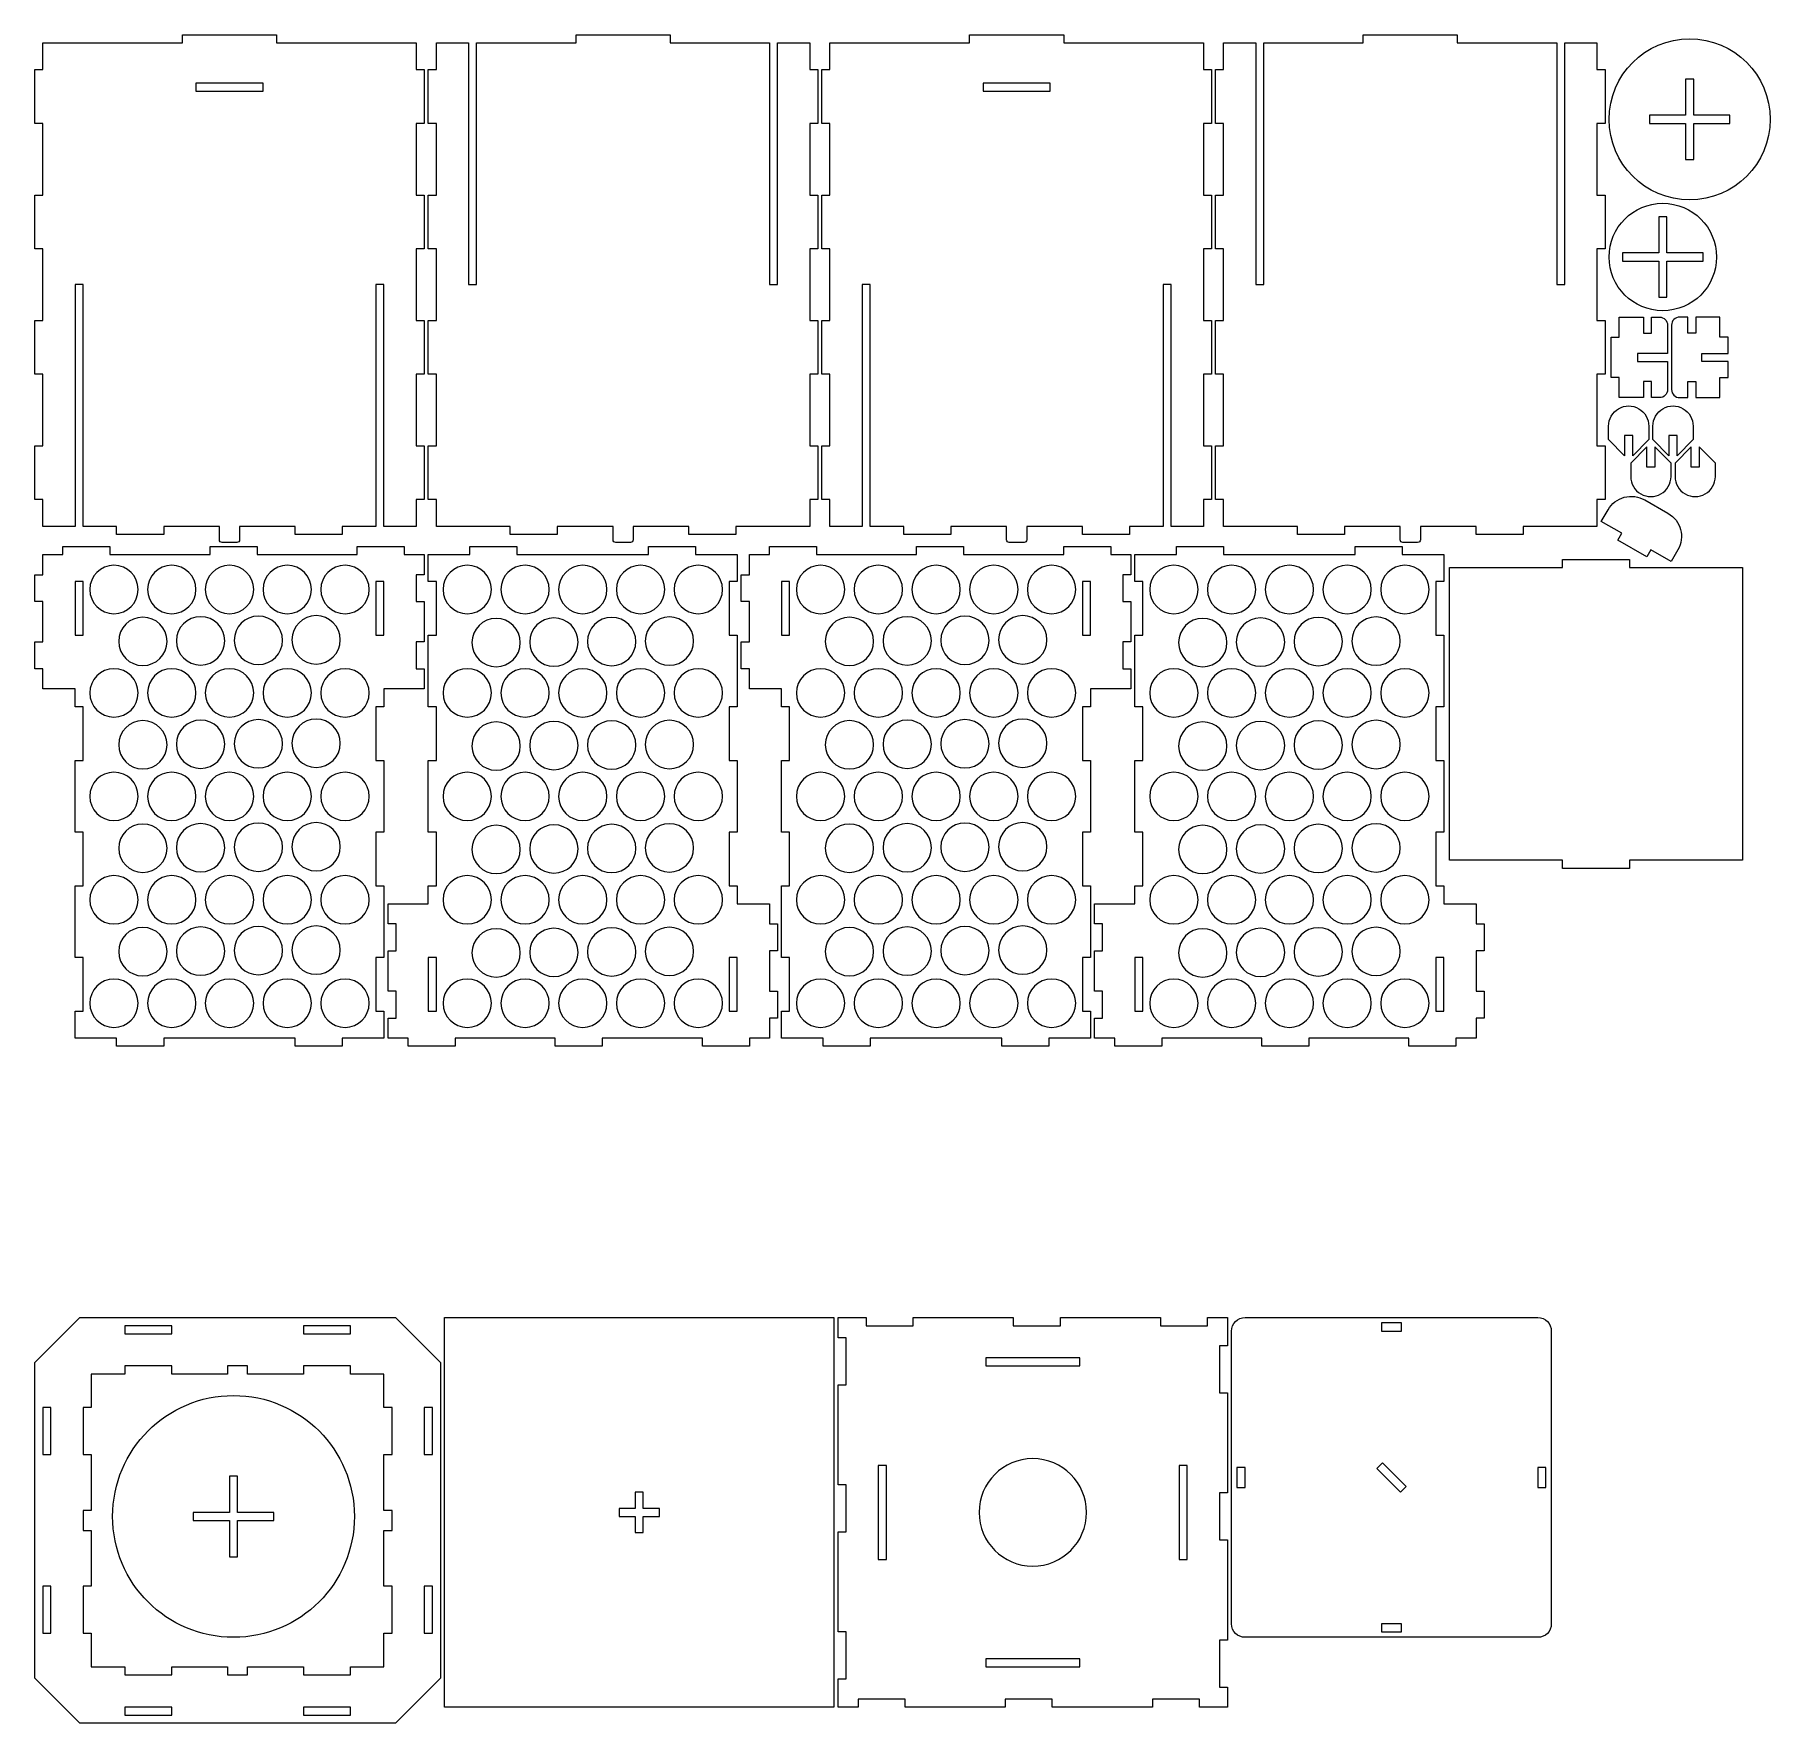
# Model space of a CAD drawing. Header units: millimetres. Extents: x -646 to 646, y -629 to 629.
import ezdxf

# ---------------------------------------------------------------- set-up
doc = ezdxf.new("R2010")
doc.units = ezdxf.units.MM
doc.header["$MEASUREMENT"] = 0
doc.layers.add('Layer 1', color=7, linetype='Continuous')

msp = doc.modelspace()

# ---------------------------------------------------------------- linework, layer by layer
at = {"layer": 'Layer 1', "color": 250, "lineweight": 20}
for points, knots in [([(-361.9999, 509.1867), (-361.9999, 509.1867), (-361.9999, 562.52), (-361.9999, 562.52), (-361.9999, 562.52), (-361.9999, 562.52), (-355.9999, 562.52), (-355.9999, 562.52), (-355.9999, 562.52), (-355.9999, 562.52), (-355.9999, 602.52), (-355.9999, 602.52), (-355.9999, 602.52), (-355.9999, 602.52), (-361.9999, 602.52), (-361.9999, 602.52), (-361.9999, 602.52), (-361.9999, 602.52), (-361.9999, 622.52), (-361.9999, 622.52), (-361.9999, 622.52), (-361.9999, 622.52), (-465.9999, 622.52), (-465.9999, 622.52), (-465.9999, 622.52), (-465.9999, 622.52), (-465.9999, 628.52), (-465.9999, 628.52), (-465.9999, 628.52), (-465.9999, 628.52), (-535.9999, 628.52), (-535.9999, 628.52), (-535.9999, 628.52), (-535.9999, 628.52), (-535.9999, 622.52), (-535.9999, 622.52), (-535.9999, 622.52), (-535.9999, 622.52), (-639.9999, 622.52), (-639.9999, 622.52), (-639.9999, 622.52), (-639.9999, 622.52), (-639.9999, 602.52), (-639.9999, 602.52), (-639.9999, 602.52), (-639.9999, 602.52), (-645.9999, 602.52), (-645.9999, 602.52), (-645.9999, 602.52), (-645.9999, 602.52), (-645.9999, 562.52), (-645.9999, 562.52), (-645.9999, 562.52), (-645.9999, 562.52), (-639.9999, 562.52), (-639.9999, 562.52), (-639.9999, 562.52), (-639.9999, 562.52), (-639.9999, 509.1867), (-639.9999, 509.1867), (-639.9999, 509.1867), (-639.9999, 509.1867), (-645.9999, 509.1867), (-645.9999, 509.1867), (-645.9999, 509.1867), (-645.9999, 509.1867), (-645.9999, 469.1867), (-645.9999, 469.1867), (-645.9999, 469.1867), (-645.9999, 469.1867), (-639.9999, 469.1867), (-639.9999, 469.1867), (-639.9999, 469.1867), (-639.9999, 469.1867), (-639.9999, 415.8533), (-639.9999, 415.8533), (-639.9999, 415.8533), (-639.9999, 415.8533), (-645.9999, 415.8533), (-645.9999, 415.8533), (-645.9999, 415.8533), (-645.9999, 415.8533), (-645.9999, 375.8533), (-645.9999, 375.8533), (-645.9999, 375.8533), (-645.9999, 375.8533), (-639.9999, 375.8533), (-639.9999, 375.8533), (-639.9999, 375.8533), (-639.9999, 375.8533), (-639.9999, 322.52), (-639.9999, 322.52), (-639.9999, 322.52), (-639.9999, 322.52), (-645.9999, 322.52), (-645.9999, 322.52), (-645.9999, 322.52), (-645.9999, 322.52), (-645.9999, 282.52), (-645.9999, 282.52), (-645.9999, 282.52), (-645.9999, 282.52), (-639.9999, 282.52), (-639.9999, 282.52), (-639.9999, 282.52), (-639.9999, 282.52), (-639.9999, 262.52), (-639.9999, 262.52), (-639.9999, 262.52), (-639.9999, 262.52), (-615.9999, 262.52), (-615.9999, 262.52), (-615.9999, 262.52), (-615.9999, 262.52), (-615.9999, 442.52), (-615.9999, 442.52), (-615.9999, 442.52), (-615.9999, 442.52), (-609.9999, 442.52), (-609.9999, 442.52), (-609.9999, 442.52), (-609.9999, 442.52), (-609.9999, 262.52), (-609.9999, 262.52), (-609.9999, 262.52), (-609.9999, 262.52), (-584.9999, 262.52), (-584.9999, 262.52), (-584.9999, 262.52), (-584.9999, 262.52), (-584.9999, 256.52), (-584.9999, 256.52), (-584.9999, 256.52), (-584.9999, 256.52), (-549.9999, 256.52), (-549.9999, 256.52), (-549.9999, 256.52), (-549.9999, 256.52), (-549.9999, 262.52), (-549.9999, 262.52), (-549.9999, 262.52), (-549.9999, 262.52), (-508.4999, 262.52), (-508.4999, 262.52), (-508.4999, 262.52), (-508.4999, 262.52), (-508.4999, 252.52), (-508.4999, 252.52), (-508.4999, 252.52), (-508.4999, 251.9896), (-508.2892, 251.4809), (-507.9141, 251.1058), (-507.9141, 251.1058), (-507.539, 250.7307), (-507.0303, 250.52), (-506.4999, 250.52), (-506.4999, 250.52), (-506.4999, 250.52), (-495.4999, 250.52), (-495.4999, 250.52), (-495.4999, 250.52), (-494.3953, 250.52), (-493.4999, 251.4154), (-493.4999, 252.52), (-493.4999, 252.52), (-493.4999, 252.52), (-493.4999, 262.52), (-493.4999, 262.52), (-493.4999, 262.52), (-493.4999, 262.52), (-451.9999, 262.52), (-451.9999, 262.52), (-451.9999, 262.52), (-451.9999, 262.52), (-451.9999, 256.52), (-451.9999, 256.52), (-451.9999, 256.52), (-451.9999, 256.52), (-416.9999, 256.52), (-416.9999, 256.52), (-416.9999, 256.52), (-416.9999, 256.52), (-416.9999, 262.52), (-416.9999, 262.52), (-416.9999, 262.52), (-416.9999, 262.52), (-391.9999, 262.52), (-391.9999, 262.52), (-391.9999, 262.52), (-391.9999, 262.52), (-391.9999, 442.52), (-391.9999, 442.52), (-391.9999, 442.52), (-391.9999, 442.52), (-385.9999, 442.52), (-385.9999, 442.52), (-385.9999, 442.52), (-385.9999, 442.52), (-385.9999, 262.52), (-385.9999, 262.52), (-385.9999, 262.52), (-385.9999, 262.52), (-361.9999, 262.52), (-361.9999, 262.52), (-361.9999, 262.52), (-361.9999, 262.52), (-361.9999, 282.52), (-361.9999, 282.52), (-361.9999, 282.52), (-361.9999, 282.52), (-355.9999, 282.52), (-355.9999, 282.52), (-355.9999, 282.52), (-355.9999, 282.52), (-355.9999, 322.52), (-355.9999, 322.52), (-355.9999, 322.52), (-355.9999, 322.52), (-361.9999, 322.52), (-361.9999, 322.52), (-361.9999, 322.52), (-361.9999, 322.52), (-361.9999, 375.8533), (-361.9999, 375.8533), (-361.9999, 375.8533), (-361.9999, 375.8533), (-355.9999, 375.8533), (-355.9999, 375.8533), (-355.9999, 375.8533), (-355.9999, 375.8533), (-355.9999, 415.8533), (-355.9999, 415.8533), (-355.9999, 415.8533), (-355.9999, 415.8533), (-361.9999, 415.8533), (-361.9999, 415.8533), (-361.9999, 415.8533), (-361.9999, 415.8533), (-361.9999, 469.1867), (-361.9999, 469.1867), (-361.9999, 469.1867), (-361.9999, 469.1867), (-355.9999, 469.1867), (-355.9999, 469.1867), (-355.9999, 469.1867), (-355.9999, 469.1867), (-355.9999, 509.1867), (-355.9999, 509.1867), (-355.9999, 509.1867), (-355.9999, 509.1867), (-361.9999, 509.1867), (-361.9999, 509.1867)], [0, 0, 0, 0, 0.015625, 0.015625, 0.015625, 0.015625, 0.03125, 0.03125, 0.03125, 0.03125, 0.046875, 0.046875, 0.046875, 0.046875, 0.0625, 0.0625, 0.0625, 0.0625, 0.078125, 0.078125, 0.078125, 0.078125, 0.09375, 0.09375, 0.09375, 0.09375, 0.109375, 0.109375, 0.109375, 0.109375, 0.125, 0.125, 0.125, 0.125, 0.140625, 0.140625, 0.140625, 0.140625, 0.15625, 0.15625, 0.15625, 0.15625, 0.171875, 0.171875, 0.171875, 0.171875, 0.1875, 0.1875, 0.1875, 0.1875, 0.203125, 0.203125, 0.203125, 0.203125, 0.21875, 0.21875, 0.21875, 0.21875, 0.234375, 0.234375, 0.234375, 0.234375, 0.25, 0.25, 0.25, 0.25, 0.265625, 0.265625, 0.265625, 0.265625, 0.28125, 0.28125, 0.28125, 0.28125, 0.296875, 0.296875, 0.296875, 0.296875, 0.3125, 0.3125, 0.3125, 0.3125, 0.328125, 0.328125, 0.328125, 0.328125, 0.34375, 0.34375, 0.34375, 0.34375, 0.359375, 0.359375, 0.359375, 0.359375, 0.375, 0.375, 0.375, 0.375, 0.390625, 0.390625, 0.390625, 0.390625, 0.40625, 0.40625, 0.40625, 0.40625, 0.421875, 0.421875, 0.421875, 0.421875, 0.4375, 0.4375, 0.4375, 0.4375, 0.453125, 0.453125, 0.453125, 0.453125, 0.46875, 0.46875, 0.46875, 0.46875, 0.484375, 0.484375, 0.484375, 0.484375, 0.5, 0.5, 0.5, 0.5, 0.515625, 0.515625, 0.515625, 0.515625, 0.53125, 0.53125, 0.53125, 0.53125, 0.546875, 0.546875, 0.546875, 0.546875, 0.5625, 0.5625, 0.5625, 0.5625, 0.578125, 0.578125, 0.578125, 0.578125, 0.59375, 0.59375, 0.59375, 0.59375, 0.609375, 0.609375, 0.609375, 0.609375, 0.625, 0.625, 0.625, 0.625, 0.640625, 0.640625, 0.640625, 0.640625, 0.65625, 0.65625, 0.65625, 0.65625, 0.671875, 0.671875, 0.671875, 0.671875, 0.6875, 0.6875, 0.6875, 0.6875, 0.703125, 0.703125, 0.703125, 0.703125, 0.71875, 0.71875, 0.71875, 0.71875, 0.734375, 0.734375, 0.734375, 0.734375, 0.75, 0.75, 0.75, 0.75, 0.765625, 0.765625, 0.765625, 0.765625, 0.78125, 0.78125, 0.78125, 0.78125, 0.796875, 0.796875, 0.796875, 0.796875, 0.8125, 0.8125, 0.8125, 0.8125, 0.828125, 0.828125, 0.828125, 0.828125, 0.84375, 0.84375, 0.84375, 0.84375, 0.859375, 0.859375, 0.859375, 0.859375, 0.875, 0.875, 0.875, 0.875, 0.890625, 0.890625, 0.890625, 0.890625, 0.90625, 0.90625, 0.90625, 0.90625, 0.921875, 0.921875, 0.921875, 0.921875, 0.9375, 0.9375, 0.9375, 0.9375, 0.953125, 0.953125, 0.953125, 0.953125, 0.96875, 0.96875, 0.96875, 0.96875, 1, 1, 1, 1]), ([(-62.9999, 375.8533), (-62.9999, 375.8533), (-62.9999, 415.8533), (-62.9999, 415.8533), (-62.9999, 415.8533), (-62.9999, 415.8533), (-68.9999, 415.8533), (-68.9999, 415.8533), (-68.9999, 415.8533), (-68.9999, 415.8533), (-68.9999, 469.1867), (-68.9999, 469.1867), (-68.9999, 469.1867), (-68.9999, 469.1867), (-62.9999, 469.1867), (-62.9999, 469.1867), (-62.9999, 469.1867), (-62.9999, 469.1867), (-62.9999, 509.1867), (-62.9999, 509.1867), (-62.9999, 509.1867), (-62.9999, 509.1867), (-68.9999, 509.1867), (-68.9999, 509.1867), (-68.9999, 509.1867), (-68.9999, 509.1867), (-68.9999, 562.52), (-68.9999, 562.52), (-68.9999, 562.52), (-68.9999, 562.52), (-62.9999, 562.52), (-62.9999, 562.52), (-62.9999, 562.52), (-62.9999, 562.52), (-62.9999, 602.52), (-62.9999, 602.52), (-62.9999, 602.52), (-62.9999, 602.52), (-68.9999, 602.52), (-68.9999, 602.52), (-68.9999, 602.52), (-68.9999, 602.52), (-68.9999, 622.52), (-68.9999, 622.52), (-68.9999, 622.52), (-68.9999, 622.52), (-92.9999, 622.52), (-92.9999, 622.52), (-92.9999, 622.52), (-92.9999, 622.52), (-92.9999, 442.52), (-92.9999, 442.52), (-92.9999, 442.52), (-92.9999, 442.52), (-98.9999, 442.52), (-98.9999, 442.52), (-98.9999, 442.52), (-98.9999, 442.52), (-98.9999, 622.52), (-98.9999, 622.52), (-98.9999, 622.52), (-98.9999, 622.52), (-172.9999, 622.52), (-172.9999, 622.52), (-172.9999, 622.52), (-172.9999, 622.52), (-172.9999, 628.52), (-172.9999, 628.52), (-172.9999, 628.52), (-172.9999, 628.52), (-242.9999, 628.52), (-242.9999, 628.52), (-242.9999, 628.52), (-242.9999, 628.52), (-242.9999, 622.52), (-242.9999, 622.52), (-242.9999, 622.52), (-242.9999, 622.52), (-316.9999, 622.52), (-316.9999, 622.52), (-316.9999, 622.52), (-316.9999, 622.52), (-316.9999, 442.52), (-316.9999, 442.52), (-316.9999, 442.52), (-316.9999, 442.52), (-322.9999, 442.52), (-322.9999, 442.52), (-322.9999, 442.52), (-322.9999, 442.52), (-322.9999, 622.52), (-322.9999, 622.52), (-322.9999, 622.52), (-322.9999, 622.52), (-346.9999, 622.52), (-346.9999, 622.52), (-346.9999, 622.52), (-346.9999, 622.52), (-346.9999, 602.52), (-346.9999, 602.52), (-346.9999, 602.52), (-346.9999, 602.52), (-352.9999, 602.52), (-352.9999, 602.52), (-352.9999, 602.52), (-352.9999, 602.52), (-352.9999, 562.52), (-352.9999, 562.52), (-352.9999, 562.52), (-352.9999, 562.52), (-346.9999, 562.52), (-346.9999, 562.52), (-346.9999, 562.52), (-346.9999, 562.52), (-346.9999, 509.1867), (-346.9999, 509.1867), (-346.9999, 509.1867), (-346.9999, 509.1867), (-352.9999, 509.1867), (-352.9999, 509.1867), (-352.9999, 509.1867), (-352.9999, 509.1867), (-352.9999, 469.1867), (-352.9999, 469.1867), (-352.9999, 469.1867), (-352.9999, 469.1867), (-346.9999, 469.1867), (-346.9999, 469.1867), (-346.9999, 469.1867), (-346.9999, 469.1867), (-346.9999, 415.8533), (-346.9999, 415.8533), (-346.9999, 415.8533), (-346.9999, 415.8533), (-352.9999, 415.8533), (-352.9999, 415.8533), (-352.9999, 415.8533), (-352.9999, 415.8533), (-352.9999, 375.8533), (-352.9999, 375.8533), (-352.9999, 375.8533), (-352.9999, 375.8533), (-346.9999, 375.8533), (-346.9999, 375.8533), (-346.9999, 375.8533), (-346.9999, 375.8533), (-346.9999, 322.52), (-346.9999, 322.52), (-346.9999, 322.52), (-346.9999, 322.52), (-352.9999, 322.52), (-352.9999, 322.52), (-352.9999, 322.52), (-352.9999, 322.52), (-352.9999, 282.52), (-352.9999, 282.52), (-352.9999, 282.52), (-352.9999, 282.52), (-346.9999, 282.52), (-346.9999, 282.52), (-346.9999, 282.52), (-346.9999, 282.52), (-346.9999, 262.52), (-346.9999, 262.52), (-346.9999, 262.52), (-346.9999, 262.52), (-291.9999, 262.52), (-291.9999, 262.52), (-291.9999, 262.52), (-291.9999, 262.52), (-291.9999, 256.52), (-291.9999, 256.52), (-291.9999, 256.52), (-291.9999, 256.52), (-256.9999, 256.52), (-256.9999, 256.52), (-256.9999, 256.52), (-256.9999, 256.52), (-256.9999, 262.52), (-256.9999, 262.52), (-256.9999, 262.52), (-256.9999, 262.52), (-215.4999, 262.52), (-215.4999, 262.52), (-215.4999, 262.52), (-215.4999, 262.52), (-215.4999, 252.52), (-215.4999, 252.52), (-215.4999, 252.52), (-215.4999, 251.9896), (-215.2892, 251.4809), (-214.9141, 251.1058), (-214.9141, 251.1058), (-214.539, 250.7307), (-214.0303, 250.52), (-213.4999, 250.52), (-213.4999, 250.52), (-213.4999, 250.52), (-202.4999, 250.52), (-202.4999, 250.52), (-202.4999, 250.52), (-201.3953, 250.52), (-200.4999, 251.4154), (-200.4999, 252.52), (-200.4999, 252.52), (-200.4999, 252.52), (-200.4999, 262.52), (-200.4999, 262.52), (-200.4999, 262.52), (-200.4999, 262.52), (-158.9999, 262.52), (-158.9999, 262.52), (-158.9999, 262.52), (-158.9999, 262.52), (-158.9999, 256.52), (-158.9999, 256.52), (-158.9999, 256.52), (-158.9999, 256.52), (-123.9999, 256.52), (-123.9999, 256.52), (-123.9999, 256.52), (-123.9999, 256.52), (-123.9999, 262.52), (-123.9999, 262.52), (-123.9999, 262.52), (-123.9999, 262.52), (-68.9999, 262.52), (-68.9999, 262.52), (-68.9999, 262.52), (-68.9999, 262.52), (-68.9999, 282.52), (-68.9999, 282.52), (-68.9999, 282.52), (-68.9999, 282.52), (-62.9999, 282.52), (-62.9999, 282.52), (-62.9999, 282.52), (-62.9999, 282.52), (-62.9999, 322.52), (-62.9999, 322.52), (-62.9999, 322.52), (-62.9999, 322.52), (-68.9999, 322.52), (-68.9999, 322.52), (-68.9999, 322.52), (-68.9999, 322.52), (-68.9999, 375.8533), (-68.9999, 375.8533), (-68.9999, 375.8533), (-68.9999, 375.8533), (-62.9999, 375.8533), (-62.9999, 375.8533)], [0, 0, 0, 0, 0.015625, 0.015625, 0.015625, 0.015625, 0.03125, 0.03125, 0.03125, 0.03125, 0.046875, 0.046875, 0.046875, 0.046875, 0.0625, 0.0625, 0.0625, 0.0625, 0.078125, 0.078125, 0.078125, 0.078125, 0.09375, 0.09375, 0.09375, 0.09375, 0.109375, 0.109375, 0.109375, 0.109375, 0.125, 0.125, 0.125, 0.125, 0.140625, 0.140625, 0.140625, 0.140625, 0.15625, 0.15625, 0.15625, 0.15625, 0.171875, 0.171875, 0.171875, 0.171875, 0.1875, 0.1875, 0.1875, 0.1875, 0.203125, 0.203125, 0.203125, 0.203125, 0.21875, 0.21875, 0.21875, 0.21875, 0.234375, 0.234375, 0.234375, 0.234375, 0.25, 0.25, 0.25, 0.25, 0.265625, 0.265625, 0.265625, 0.265625, 0.28125, 0.28125, 0.28125, 0.28125, 0.296875, 0.296875, 0.296875, 0.296875, 0.3125, 0.3125, 0.3125, 0.3125, 0.328125, 0.328125, 0.328125, 0.328125, 0.34375, 0.34375, 0.34375, 0.34375, 0.359375, 0.359375, 0.359375, 0.359375, 0.375, 0.375, 0.375, 0.375, 0.390625, 0.390625, 0.390625, 0.390625, 0.40625, 0.40625, 0.40625, 0.40625, 0.421875, 0.421875, 0.421875, 0.421875, 0.4375, 0.4375, 0.4375, 0.4375, 0.453125, 0.453125, 0.453125, 0.453125, 0.46875, 0.46875, 0.46875, 0.46875, 0.484375, 0.484375, 0.484375, 0.484375, 0.5, 0.5, 0.5, 0.5, 0.515625, 0.515625, 0.515625, 0.515625, 0.53125, 0.53125, 0.53125, 0.53125, 0.546875, 0.546875, 0.546875, 0.546875, 0.5625, 0.5625, 0.5625, 0.5625, 0.578125, 0.578125, 0.578125, 0.578125, 0.59375, 0.59375, 0.59375, 0.59375, 0.609375, 0.609375, 0.609375, 0.609375, 0.625, 0.625, 0.625, 0.625, 0.640625, 0.640625, 0.640625, 0.640625, 0.65625, 0.65625, 0.65625, 0.65625, 0.671875, 0.671875, 0.671875, 0.671875, 0.6875, 0.6875, 0.6875, 0.6875, 0.703125, 0.703125, 0.703125, 0.703125, 0.71875, 0.71875, 0.71875, 0.71875, 0.734375, 0.734375, 0.734375, 0.734375, 0.75, 0.75, 0.75, 0.75, 0.765625, 0.765625, 0.765625, 0.765625, 0.78125, 0.78125, 0.78125, 0.78125, 0.796875, 0.796875, 0.796875, 0.796875, 0.8125, 0.8125, 0.8125, 0.8125, 0.828125, 0.828125, 0.828125, 0.828125, 0.84375, 0.84375, 0.84375, 0.84375, 0.859375, 0.859375, 0.859375, 0.859375, 0.875, 0.875, 0.875, 0.875, 0.890625, 0.890625, 0.890625, 0.890625, 0.90625, 0.90625, 0.90625, 0.90625, 0.921875, 0.921875, 0.921875, 0.921875, 0.9375, 0.9375, 0.9375, 0.9375, 0.953125, 0.953125, 0.953125, 0.953125, 0.96875, 0.96875, 0.96875, 0.96875, 1, 1, 1, 1]), ([(224.0001, 509.1867), (224.0001, 509.1867), (224.0001, 562.52), (224.0001, 562.52), (224.0001, 562.52), (224.0001, 562.52), (230.0001, 562.52), (230.0001, 562.52), (230.0001, 562.52), (230.0001, 562.52), (230.0001, 602.52), (230.0001, 602.52), (230.0001, 602.52), (230.0001, 602.52), (224.0001, 602.52), (224.0001, 602.52), (224.0001, 602.52), (224.0001, 602.52), (224.0001, 622.52), (224.0001, 622.52), (224.0001, 622.52), (224.0001, 622.52), (120.0001, 622.52), (120.0001, 622.52), (120.0001, 622.52), (120.0001, 622.52), (120.0001, 628.52), (120.0001, 628.52), (120.0001, 628.52), (120.0001, 628.52), (50.0001, 628.52), (50.0001, 628.52), (50.0001, 628.52), (50.0001, 628.52), (50.0001, 622.52), (50.0001, 622.52), (50.0001, 622.52), (50.0001, 622.52), (-53.9999, 622.52), (-53.9999, 622.52), (-53.9999, 622.52), (-53.9999, 622.52), (-53.9999, 602.52), (-53.9999, 602.52), (-53.9999, 602.52), (-53.9999, 602.52), (-59.9999, 602.52), (-59.9999, 602.52), (-59.9999, 602.52), (-59.9999, 602.52), (-59.9999, 562.52), (-59.9999, 562.52), (-59.9999, 562.52), (-59.9999, 562.52), (-53.9999, 562.52), (-53.9999, 562.52), (-53.9999, 562.52), (-53.9999, 562.52), (-53.9999, 509.1867), (-53.9999, 509.1867), (-53.9999, 509.1867), (-53.9999, 509.1867), (-59.9999, 509.1867), (-59.9999, 509.1867), (-59.9999, 509.1867), (-59.9999, 509.1867), (-59.9999, 469.1867), (-59.9999, 469.1867), (-59.9999, 469.1867), (-59.9999, 469.1867), (-53.9999, 469.1867), (-53.9999, 469.1867), (-53.9999, 469.1867), (-53.9999, 469.1867), (-53.9999, 415.8533), (-53.9999, 415.8533), (-53.9999, 415.8533), (-53.9999, 415.8533), (-59.9999, 415.8533), (-59.9999, 415.8533), (-59.9999, 415.8533), (-59.9999, 415.8533), (-59.9999, 375.8533), (-59.9999, 375.8533), (-59.9999, 375.8533), (-59.9999, 375.8533), (-53.9999, 375.8533), (-53.9999, 375.8533), (-53.9999, 375.8533), (-53.9999, 375.8533), (-53.9999, 322.52), (-53.9999, 322.52), (-53.9999, 322.52), (-53.9999, 322.52), (-59.9999, 322.52), (-59.9999, 322.52), (-59.9999, 322.52), (-59.9999, 322.52), (-59.9999, 282.52), (-59.9999, 282.52), (-59.9999, 282.52), (-59.9999, 282.52), (-53.9999, 282.52), (-53.9999, 282.52), (-53.9999, 282.52), (-53.9999, 282.52), (-53.9999, 262.52), (-53.9999, 262.52), (-53.9999, 262.52), (-53.9999, 262.52), (-29.9999, 262.52), (-29.9999, 262.52), (-29.9999, 262.52), (-29.9999, 262.52), (-29.9999, 442.52), (-29.9999, 442.52), (-29.9999, 442.52), (-29.9999, 442.52), (-23.9999, 442.52), (-23.9999, 442.52), (-23.9999, 442.52), (-23.9999, 442.52), (-23.9999, 262.52), (-23.9999, 262.52), (-23.9999, 262.52), (-23.9999, 262.52), (1.0001, 262.52), (1.0001, 262.52), (1.0001, 262.52), (1.0001, 262.52), (1.0001, 256.52), (1.0001, 256.52), (1.0001, 256.52), (1.0001, 256.52), (36.0001, 256.52), (36.0001, 256.52), (36.0001, 256.52), (36.0001, 256.52), (36.0001, 262.52), (36.0001, 262.52), (36.0001, 262.52), (36.0001, 262.52), (77.5001, 262.52), (77.5001, 262.52), (77.5001, 262.52), (77.5001, 262.52), (77.5001, 252.52), (77.5001, 252.52), (77.5001, 252.52), (77.5001, 251.9896), (77.7108, 251.4809), (78.0859, 251.1058), (78.0859, 251.1058), (78.461, 250.7307), (78.9697, 250.52), (79.5001, 250.52), (79.5001, 250.52), (79.5001, 250.52), (90.5001, 250.52), (90.5001, 250.52), (90.5001, 250.52), (91.6047, 250.52), (92.5001, 251.4154), (92.5001, 252.52), (92.5001, 252.52), (92.5001, 252.52), (92.5001, 262.52), (92.5001, 262.52), (92.5001, 262.52), (92.5001, 262.52), (134.0001, 262.52), (134.0001, 262.52), (134.0001, 262.52), (134.0001, 262.52), (134.0001, 256.52), (134.0001, 256.52), (134.0001, 256.52), (134.0001, 256.52), (169.0001, 256.52), (169.0001, 256.52), (169.0001, 256.52), (169.0001, 256.52), (169.0001, 262.52), (169.0001, 262.52), (169.0001, 262.52), (169.0001, 262.52), (194.0001, 262.52), (194.0001, 262.52), (194.0001, 262.52), (194.0001, 262.52), (194.0001, 442.52), (194.0001, 442.52), (194.0001, 442.52), (194.0001, 442.52), (200.0001, 442.52), (200.0001, 442.52), (200.0001, 442.52), (200.0001, 442.52), (200.0001, 262.52), (200.0001, 262.52), (200.0001, 262.52), (200.0001, 262.52), (224.0001, 262.52), (224.0001, 262.52), (224.0001, 262.52), (224.0001, 262.52), (224.0001, 282.52), (224.0001, 282.52), (224.0001, 282.52), (224.0001, 282.52), (230.0001, 282.52), (230.0001, 282.52), (230.0001, 282.52), (230.0001, 282.52), (230.0001, 322.52), (230.0001, 322.52), (230.0001, 322.52), (230.0001, 322.52), (224.0001, 322.52), (224.0001, 322.52), (224.0001, 322.52), (224.0001, 322.52), (224.0001, 375.8533), (224.0001, 375.8533), (224.0001, 375.8533), (224.0001, 375.8533), (230.0001, 375.8533), (230.0001, 375.8533), (230.0001, 375.8533), (230.0001, 375.8533), (230.0001, 415.8533), (230.0001, 415.8533), (230.0001, 415.8533), (230.0001, 415.8533), (224.0001, 415.8533), (224.0001, 415.8533), (224.0001, 415.8533), (224.0001, 415.8533), (224.0001, 469.1867), (224.0001, 469.1867), (224.0001, 469.1867), (224.0001, 469.1867), (230.0001, 469.1867), (230.0001, 469.1867), (230.0001, 469.1867), (230.0001, 469.1867), (230.0001, 509.1867), (230.0001, 509.1867), (230.0001, 509.1867), (230.0001, 509.1867), (224.0001, 509.1867), (224.0001, 509.1867)], [0, 0, 0, 0, 0.015625, 0.015625, 0.015625, 0.015625, 0.03125, 0.03125, 0.03125, 0.03125, 0.046875, 0.046875, 0.046875, 0.046875, 0.0625, 0.0625, 0.0625, 0.0625, 0.078125, 0.078125, 0.078125, 0.078125, 0.09375, 0.09375, 0.09375, 0.09375, 0.109375, 0.109375, 0.109375, 0.109375, 0.125, 0.125, 0.125, 0.125, 0.140625, 0.140625, 0.140625, 0.140625, 0.15625, 0.15625, 0.15625, 0.15625, 0.171875, 0.171875, 0.171875, 0.171875, 0.1875, 0.1875, 0.1875, 0.1875, 0.203125, 0.203125, 0.203125, 0.203125, 0.21875, 0.21875, 0.21875, 0.21875, 0.234375, 0.234375, 0.234375, 0.234375, 0.25, 0.25, 0.25, 0.25, 0.265625, 0.265625, 0.265625, 0.265625, 0.28125, 0.28125, 0.28125, 0.28125, 0.296875, 0.296875, 0.296875, 0.296875, 0.3125, 0.3125, 0.3125, 0.3125, 0.328125, 0.328125, 0.328125, 0.328125, 0.34375, 0.34375, 0.34375, 0.34375, 0.359375, 0.359375, 0.359375, 0.359375, 0.375, 0.375, 0.375, 0.375, 0.390625, 0.390625, 0.390625, 0.390625, 0.40625, 0.40625, 0.40625, 0.40625, 0.421875, 0.421875, 0.421875, 0.421875, 0.4375, 0.4375, 0.4375, 0.4375, 0.453125, 0.453125, 0.453125, 0.453125, 0.46875, 0.46875, 0.46875, 0.46875, 0.484375, 0.484375, 0.484375, 0.484375, 0.5, 0.5, 0.5, 0.5, 0.515625, 0.515625, 0.515625, 0.515625, 0.53125, 0.53125, 0.53125, 0.53125, 0.546875, 0.546875, 0.546875, 0.546875, 0.5625, 0.5625, 0.5625, 0.5625, 0.578125, 0.578125, 0.578125, 0.578125, 0.59375, 0.59375, 0.59375, 0.59375, 0.609375, 0.609375, 0.609375, 0.609375, 0.625, 0.625, 0.625, 0.625, 0.640625, 0.640625, 0.640625, 0.640625, 0.65625, 0.65625, 0.65625, 0.65625, 0.671875, 0.671875, 0.671875, 0.671875, 0.6875, 0.6875, 0.6875, 0.6875, 0.703125, 0.703125, 0.703125, 0.703125, 0.71875, 0.71875, 0.71875, 0.71875, 0.734375, 0.734375, 0.734375, 0.734375, 0.75, 0.75, 0.75, 0.75, 0.765625, 0.765625, 0.765625, 0.765625, 0.78125, 0.78125, 0.78125, 0.78125, 0.796875, 0.796875, 0.796875, 0.796875, 0.8125, 0.8125, 0.8125, 0.8125, 0.828125, 0.828125, 0.828125, 0.828125, 0.84375, 0.84375, 0.84375, 0.84375, 0.859375, 0.859375, 0.859375, 0.859375, 0.875, 0.875, 0.875, 0.875, 0.890625, 0.890625, 0.890625, 0.890625, 0.90625, 0.90625, 0.90625, 0.90625, 0.921875, 0.921875, 0.921875, 0.921875, 0.9375, 0.9375, 0.9375, 0.9375, 0.953125, 0.953125, 0.953125, 0.953125, 0.96875, 0.96875, 0.96875, 0.96875, 1, 1, 1, 1]), ([(523.0001, 375.8533), (523.0001, 375.8533), (523.0001, 415.8533), (523.0001, 415.8533), (523.0001, 415.8533), (523.0001, 415.8533), (517.0001, 415.8533), (517.0001, 415.8533), (517.0001, 415.8533), (517.0001, 415.8533), (517.0001, 469.1867), (517.0001, 469.1867), (517.0001, 469.1867), (517.0001, 469.1867), (523.0001, 469.1867), (523.0001, 469.1867), (523.0001, 469.1867), (523.0001, 469.1867), (523.0001, 509.1867), (523.0001, 509.1867), (523.0001, 509.1867), (523.0001, 509.1867), (517.0001, 509.1867), (517.0001, 509.1867), (517.0001, 509.1867), (517.0001, 509.1867), (517.0001, 562.52), (517.0001, 562.52), (517.0001, 562.52), (517.0001, 562.52), (523.0001, 562.52), (523.0001, 562.52), (523.0001, 562.52), (523.0001, 562.52), (523.0001, 602.52), (523.0001, 602.52), (523.0001, 602.52), (523.0001, 602.52), (517.0001, 602.52), (517.0001, 602.52), (517.0001, 602.52), (517.0001, 602.52), (517.0001, 622.52), (517.0001, 622.52), (517.0001, 622.52), (517.0001, 622.52), (493.0001, 622.52), (493.0001, 622.52), (493.0001, 622.52), (493.0001, 622.52), (493.0001, 442.52), (493.0001, 442.52), (493.0001, 442.52), (493.0001, 442.52), (487.0001, 442.52), (487.0001, 442.52), (487.0001, 442.52), (487.0001, 442.52), (487.0001, 622.52), (487.0001, 622.52), (487.0001, 622.52), (487.0001, 622.52), (413.0001, 622.52), (413.0001, 622.52), (413.0001, 622.52), (413.0001, 622.52), (413.0001, 628.52), (413.0001, 628.52), (413.0001, 628.52), (413.0001, 628.52), (343.0001, 628.52), (343.0001, 628.52), (343.0001, 628.52), (343.0001, 628.52), (343.0001, 622.52), (343.0001, 622.52), (343.0001, 622.52), (343.0001, 622.52), (269.0001, 622.52), (269.0001, 622.52), (269.0001, 622.52), (269.0001, 622.52), (269.0001, 442.52), (269.0001, 442.52), (269.0001, 442.52), (269.0001, 442.52), (263.0001, 442.52), (263.0001, 442.52), (263.0001, 442.52), (263.0001, 442.52), (263.0001, 622.52), (263.0001, 622.52), (263.0001, 622.52), (263.0001, 622.52), (239.0001, 622.52), (239.0001, 622.52), (239.0001, 622.52), (239.0001, 622.52), (239.0001, 602.52), (239.0001, 602.52), (239.0001, 602.52), (239.0001, 602.52), (233.0001, 602.52), (233.0001, 602.52), (233.0001, 602.52), (233.0001, 602.52), (233.0001, 562.52), (233.0001, 562.52), (233.0001, 562.52), (233.0001, 562.52), (239.0001, 562.52), (239.0001, 562.52), (239.0001, 562.52), (239.0001, 562.52), (239.0001, 509.1867), (239.0001, 509.1867), (239.0001, 509.1867), (239.0001, 509.1867), (233.0001, 509.1867), (233.0001, 509.1867), (233.0001, 509.1867), (233.0001, 509.1867), (233.0001, 469.1867), (233.0001, 469.1867), (233.0001, 469.1867), (233.0001, 469.1867), (239.0001, 469.1867), (239.0001, 469.1867), (239.0001, 469.1867), (239.0001, 469.1867), (239.0001, 415.8533), (239.0001, 415.8533), (239.0001, 415.8533), (239.0001, 415.8533), (233.0001, 415.8533), (233.0001, 415.8533), (233.0001, 415.8533), (233.0001, 415.8533), (233.0001, 375.8533), (233.0001, 375.8533), (233.0001, 375.8533), (233.0001, 375.8533), (239.0001, 375.8533), (239.0001, 375.8533), (239.0001, 375.8533), (239.0001, 375.8533), (239.0001, 322.52), (239.0001, 322.52), (239.0001, 322.52), (239.0001, 322.52), (233.0001, 322.52), (233.0001, 322.52), (233.0001, 322.52), (233.0001, 322.52), (233.0001, 282.52), (233.0001, 282.52), (233.0001, 282.52), (233.0001, 282.52), (239.0001, 282.52), (239.0001, 282.52), (239.0001, 282.52), (239.0001, 282.52), (239.0001, 262.52), (239.0001, 262.52), (239.0001, 262.52), (239.0001, 262.52), (294.0001, 262.52), (294.0001, 262.52), (294.0001, 262.52), (294.0001, 262.52), (294.0001, 256.52), (294.0001, 256.52), (294.0001, 256.52), (294.0001, 256.52), (329.0001, 256.52), (329.0001, 256.52), (329.0001, 256.52), (329.0001, 256.52), (329.0001, 262.52), (329.0001, 262.52), (329.0001, 262.52), (329.0001, 262.52), (370.5001, 262.52), (370.5001, 262.52), (370.5001, 262.52), (370.5001, 262.52), (370.5001, 252.52), (370.5001, 252.52), (370.5001, 252.52), (370.5001, 251.9896), (370.7108, 251.4809), (371.0859, 251.1058), (371.0859, 251.1058), (371.461, 250.7307), (371.9697, 250.52), (372.5001, 250.52), (372.5001, 250.52), (372.5001, 250.52), (383.5001, 250.52), (383.5001, 250.52), (383.5001, 250.52), (384.6047, 250.52), (385.5001, 251.4154), (385.5001, 252.52), (385.5001, 252.52), (385.5001, 252.52), (385.5001, 262.52), (385.5001, 262.52), (385.5001, 262.52), (385.5001, 262.52), (427.0001, 262.52), (427.0001, 262.52), (427.0001, 262.52), (427.0001, 262.52), (427.0001, 256.52), (427.0001, 256.52), (427.0001, 256.52), (427.0001, 256.52), (462.0001, 256.52), (462.0001, 256.52), (462.0001, 256.52), (462.0001, 256.52), (462.0001, 262.52), (462.0001, 262.52), (462.0001, 262.52), (462.0001, 262.52), (517.0001, 262.52), (517.0001, 262.52), (517.0001, 262.52), (517.0001, 262.52), (517.0001, 282.52), (517.0001, 282.52), (517.0001, 282.52), (517.0001, 282.52), (523.0001, 282.52), (523.0001, 282.52), (523.0001, 282.52), (523.0001, 282.52), (523.0001, 322.52), (523.0001, 322.52), (523.0001, 322.52), (523.0001, 322.52), (517.0001, 322.52), (517.0001, 322.52), (517.0001, 322.52), (517.0001, 322.52), (517.0001, 375.8533), (517.0001, 375.8533), (517.0001, 375.8533), (517.0001, 375.8533), (523.0001, 375.8533), (523.0001, 375.8533)], [0, 0, 0, 0, 0.015625, 0.015625, 0.015625, 0.015625, 0.03125, 0.03125, 0.03125, 0.03125, 0.046875, 0.046875, 0.046875, 0.046875, 0.0625, 0.0625, 0.0625, 0.0625, 0.078125, 0.078125, 0.078125, 0.078125, 0.09375, 0.09375, 0.09375, 0.09375, 0.109375, 0.109375, 0.109375, 0.109375, 0.125, 0.125, 0.125, 0.125, 0.140625, 0.140625, 0.140625, 0.140625, 0.15625, 0.15625, 0.15625, 0.15625, 0.171875, 0.171875, 0.171875, 0.171875, 0.1875, 0.1875, 0.1875, 0.1875, 0.203125, 0.203125, 0.203125, 0.203125, 0.21875, 0.21875, 0.21875, 0.21875, 0.234375, 0.234375, 0.234375, 0.234375, 0.25, 0.25, 0.25, 0.25, 0.265625, 0.265625, 0.265625, 0.265625, 0.28125, 0.28125, 0.28125, 0.28125, 0.296875, 0.296875, 0.296875, 0.296875, 0.3125, 0.3125, 0.3125, 0.3125, 0.328125, 0.328125, 0.328125, 0.328125, 0.34375, 0.34375, 0.34375, 0.34375, 0.359375, 0.359375, 0.359375, 0.359375, 0.375, 0.375, 0.375, 0.375, 0.390625, 0.390625, 0.390625, 0.390625, 0.40625, 0.40625, 0.40625, 0.40625, 0.421875, 0.421875, 0.421875, 0.421875, 0.4375, 0.4375, 0.4375, 0.4375, 0.453125, 0.453125, 0.453125, 0.453125, 0.46875, 0.46875, 0.46875, 0.46875, 0.484375, 0.484375, 0.484375, 0.484375, 0.5, 0.5, 0.5, 0.5, 0.515625, 0.515625, 0.515625, 0.515625, 0.53125, 0.53125, 0.53125, 0.53125, 0.546875, 0.546875, 0.546875, 0.546875, 0.5625, 0.5625, 0.5625, 0.5625, 0.578125, 0.578125, 0.578125, 0.578125, 0.59375, 0.59375, 0.59375, 0.59375, 0.609375, 0.609375, 0.609375, 0.609375, 0.625, 0.625, 0.625, 0.625, 0.640625, 0.640625, 0.640625, 0.640625, 0.65625, 0.65625, 0.65625, 0.65625, 0.671875, 0.671875, 0.671875, 0.671875, 0.6875, 0.6875, 0.6875, 0.6875, 0.703125, 0.703125, 0.703125, 0.703125, 0.71875, 0.71875, 0.71875, 0.71875, 0.734375, 0.734375, 0.734375, 0.734375, 0.75, 0.75, 0.75, 0.75, 0.765625, 0.765625, 0.765625, 0.765625, 0.78125, 0.78125, 0.78125, 0.78125, 0.796875, 0.796875, 0.796875, 0.796875, 0.8125, 0.8125, 0.8125, 0.8125, 0.828125, 0.828125, 0.828125, 0.828125, 0.84375, 0.84375, 0.84375, 0.84375, 0.859375, 0.859375, 0.859375, 0.859375, 0.875, 0.875, 0.875, 0.875, 0.890625, 0.890625, 0.890625, 0.890625, 0.90625, 0.90625, 0.90625, 0.90625, 0.921875, 0.921875, 0.921875, 0.921875, 0.9375, 0.9375, 0.9375, 0.9375, 0.953125, 0.953125, 0.953125, 0.953125, 0.96875, 0.96875, 0.96875, 0.96875, 1, 1, 1, 1]), ([(585.9998, 505.5201), (619.1368, 505.52), (645.9998, 532.3827), (646, 565.5201), (646, 565.5201), (646, 598.6571), (619.1371, 625.52), (586.0001, 625.52), (586.0001, 625.52), (552.8631, 625.52), (526.0002, 598.6572), (526.0001, 565.5203), (526.0001, 565.5203), (526, 532.3832), (552.8628, 505.5202), (585.9998, 505.5201)], [0, 0, 0, 0, 0.2, 0.2, 0.2, 0.2, 0.4, 0.4, 0.4, 0.4, 0.6, 0.6, 0.6, 0.6, 1, 1, 1, 1]), ([(616, 562.5201), (616, 562.5201), (589, 562.5201), (589, 562.5201), (589, 562.5201), (589, 562.5201), (589, 535.5201), (589, 535.5201), (589, 535.5201), (589, 535.5201), (583.0001, 535.5201), (583.0001, 535.5201), (583.0001, 535.5201), (583.0001, 535.5201), (583.0001, 562.5201), (583.0001, 562.5201), (583.0001, 562.5201), (583.0001, 562.5201), (556.0001, 562.5201), (556.0001, 562.5201), (556.0001, 562.5201), (556.0001, 562.5201), (556.0001, 568.52), (556.0001, 568.52), (556.0001, 568.52), (556.0001, 568.52), (583.0001, 568.52), (583.0001, 568.52), (583.0001, 568.52), (583.0001, 568.52), (583.0001, 595.52), (583.0001, 595.52), (583.0001, 595.52), (583.0001, 595.52), (589, 595.52), (589, 595.52), (589, 595.52), (589, 595.52), (589, 568.52), (589, 568.52), (589, 568.52), (589, 568.52), (616, 568.52), (616, 568.52), (616, 568.52), (616, 568.52), (616, 562.5201), (616, 562.5201)], [0, 0, 0, 0, 0.076923077, 0.076923077, 0.076923077, 0.076923077, 0.153846154, 0.153846154, 0.153846154, 0.153846154, 0.230769231, 0.230769231, 0.230769231, 0.230769231, 0.307692308, 0.307692308, 0.307692308, 0.307692308, 0.384615385, 0.384615385, 0.384615385, 0.384615385, 0.461538462, 0.461538462, 0.461538462, 0.461538462, 0.538461538, 0.538461538, 0.538461538, 0.538461538, 0.615384615, 0.615384615, 0.615384615, 0.615384615, 0.692307692, 0.692307692, 0.692307692, 0.692307692, 0.769230769, 0.769230769, 0.769230769, 0.769230769, 0.846153846, 0.846153846, 0.846153846, 0.846153846, 1, 1, 1, 1]), ([(-475.9999, 586.52), (-475.9999, 586.52), (-525.9999, 586.52), (-525.9999, 586.52), (-525.9999, 586.52), (-525.9999, 586.52), (-525.9999, 592.52), (-525.9999, 592.52), (-525.9999, 592.52), (-525.9999, 592.52), (-475.9999, 592.52), (-475.9999, 592.52), (-475.9999, 592.52), (-475.9999, 592.52), (-475.9999, 586.52), (-475.9999, 586.52)], [0, 0, 0, 0, 0.2, 0.2, 0.2, 0.2, 0.4, 0.4, 0.4, 0.4, 0.6, 0.6, 0.6, 0.6, 1, 1, 1, 1]), ([(110.0001, 586.52), (110.0001, 586.52), (60.0001, 586.52), (60.0001, 586.52), (60.0001, 586.52), (60.0001, 586.52), (60.0001, 592.52), (60.0001, 592.52), (60.0001, 592.52), (60.0001, 592.52), (110.0001, 592.52), (110.0001, 592.52), (110.0001, 592.52), (110.0001, 592.52), (110.0001, 586.52), (110.0001, 586.52)], [0, 0, 0, 0, 0.2, 0.2, 0.2, 0.2, 0.4, 0.4, 0.4, 0.4, 0.6, 0.6, 0.6, 0.6, 1, 1, 1, 1]), ([(526.0001, 463.0291), (526, 440.9377), (543.9086, 423.0291), (565.9998, 423.029), (565.9998, 423.029), (588.0912, 423.0289), (605.9999, 440.9374), (606, 463.029), (606, 463.029), (606, 485.1203), (588.0914, 503.0289), (566.0001, 503.0289), (566.0001, 503.0289), (543.9088, 503.0289), (526.0002, 485.1204), (526.0001, 463.0291)], [0, 0, 0, 0, 0.2, 0.2, 0.2, 0.2, 0.4, 0.4, 0.4, 0.4, 0.6, 0.6, 0.6, 0.6, 1, 1, 1, 1]), ([(563.0001, 460.029), (563.0001, 460.029), (536.0001, 460.029), (536.0001, 460.029), (536.0001, 460.029), (536.0001, 460.029), (536.0001, 466.0289), (536.0001, 466.0289), (536.0001, 466.0289), (536.0001, 466.0289), (563.0001, 466.0289), (563.0001, 466.0289), (563.0001, 466.0289), (563.0001, 466.0289), (563.0001, 493.0289), (563.0001, 493.0289), (563.0001, 493.0289), (563.0001, 493.0289), (569, 493.0289), (569, 493.0289), (569, 493.0289), (569, 493.0289), (569, 466.0289), (569, 466.0289), (569, 466.0289), (569, 466.0289), (596, 466.0289), (596, 466.0289), (596, 466.0289), (596, 466.0289), (596, 460.029), (596, 460.029), (596, 460.029), (596, 460.029), (569, 460.029), (569, 460.029), (569, 460.029), (569, 460.029), (569, 433.029), (569, 433.029), (569, 433.029), (569, 433.029), (563.0001, 433.029), (563.0001, 433.029), (563.0001, 433.029), (563.0001, 433.029), (563.0001, 460.029), (563.0001, 460.029)], [0, 0, 0, 0, 0.076923077, 0.076923077, 0.076923077, 0.076923077, 0.153846154, 0.153846154, 0.153846154, 0.153846154, 0.230769231, 0.230769231, 0.230769231, 0.230769231, 0.307692308, 0.307692308, 0.307692308, 0.307692308, 0.384615385, 0.384615385, 0.384615385, 0.384615385, 0.461538462, 0.461538462, 0.461538462, 0.461538462, 0.538461538, 0.538461538, 0.538461538, 0.538461538, 0.615384615, 0.615384615, 0.615384615, 0.615384615, 0.692307692, 0.692307692, 0.692307692, 0.692307692, 0.769230769, 0.769230769, 0.769230769, 0.769230769, 0.846153846, 0.846153846, 0.846153846, 0.846153846, 1, 1, 1, 1]), ([(551.5528, 418.3252), (551.5528, 418.3252), (533.5528, 418.3252), (533.5528, 418.3252), (533.5528, 418.3252), (533.5528, 418.3252), (533.5528, 403.3252), (533.5528, 403.3252), (533.5528, 403.3252), (533.5528, 403.3252), (527.5528, 403.3252), (527.5528, 403.3252), (527.5528, 403.3252), (527.5528, 403.3252), (527.5528, 373.3252), (527.5528, 373.3252), (527.5528, 373.3252), (527.5528, 373.3252), (533.5528, 373.3252), (533.5528, 373.3252), (533.5528, 373.3252), (533.5528, 373.3252), (533.5528, 358.3252), (533.5528, 358.3252), (533.5528, 358.3252), (533.5528, 358.3252), (551.5528, 358.3252), (551.5528, 358.3252), (551.5528, 358.3252), (551.5528, 358.3252), (551.5528, 370.3252), (551.5528, 370.3252), (551.5528, 370.3252), (551.5528, 370.3252), (557.5528, 370.3252), (557.5528, 370.3252), (557.5528, 370.3252), (557.5528, 370.3252), (557.5528, 358.3252), (557.5528, 358.3252), (557.5528, 358.3252), (557.5528, 358.3252), (563.5528, 358.3252), (563.5528, 358.3252), (563.5528, 358.3252), (566.8665, 358.3252), (569.5528, 361.0115), (569.5528, 364.3252), (569.5528, 364.3252), (569.5528, 364.3252), (569.5528, 385.3252), (569.5528, 385.3252), (569.5528, 385.3252), (569.5528, 385.3252), (547.0528, 385.3252), (547.0528, 385.3252), (547.0528, 385.3252), (547.0528, 385.3252), (547.0528, 391.3252), (547.0528, 391.3252), (547.0528, 391.3252), (547.0528, 391.3252), (569.5528, 391.3252), (569.5528, 391.3252), (569.5528, 391.3252), (569.5528, 391.3252), (569.5528, 412.3252), (569.5528, 412.3252), (569.5528, 412.3252), (569.5528, 413.9165), (568.9207, 415.4426), (567.7954, 416.5678), (567.7954, 416.5678), (566.6702, 417.6931), (565.1441, 418.3252), (563.5528, 418.3252), (563.5528, 418.3252), (563.5528, 418.3252), (557.5528, 418.3252), (557.5528, 418.3252), (557.5528, 418.3252), (557.5528, 418.3252), (557.5528, 406.3252), (557.5528, 406.3252), (557.5528, 406.3252), (557.5528, 406.3252), (551.5528, 406.3252), (551.5528, 406.3252), (551.5528, 406.3252), (551.5528, 406.3252), (551.5528, 418.3252), (551.5528, 418.3252)], [0, 0, 0, 0, 0.041666667, 0.041666667, 0.041666667, 0.041666667, 0.083333333, 0.083333333, 0.083333333, 0.083333333, 0.125, 0.125, 0.125, 0.125, 0.166666667, 0.166666667, 0.166666667, 0.166666667, 0.208333333, 0.208333333, 0.208333333, 0.208333333, 0.25, 0.25, 0.25, 0.25, 0.291666667, 0.291666667, 0.291666667, 0.291666667, 0.333333333, 0.333333333, 0.333333333, 0.333333333, 0.375, 0.375, 0.375, 0.375, 0.416666667, 0.416666667, 0.416666667, 0.416666667, 0.458333333, 0.458333333, 0.458333333, 0.458333333, 0.5, 0.5, 0.5, 0.5, 0.541666667, 0.541666667, 0.541666667, 0.541666667, 0.583333333, 0.583333333, 0.583333333, 0.583333333, 0.625, 0.625, 0.625, 0.625, 0.666666667, 0.666666667, 0.666666667, 0.666666667, 0.708333333, 0.708333333, 0.708333333, 0.708333333, 0.75, 0.75, 0.75, 0.75, 0.791666667, 0.791666667, 0.791666667, 0.791666667, 0.833333333, 0.833333333, 0.833333333, 0.833333333, 0.875, 0.875, 0.875, 0.875, 0.916666667, 0.916666667, 0.916666667, 0.916666667, 1, 1, 1, 1]), ([(572.5528, 364.3252), (572.5528, 364.3252), (572.5528, 412.3252), (572.5528, 412.3252), (572.5528, 412.3252), (572.5528, 413.9165), (573.1849, 415.4426), (574.3102, 416.5678), (574.3102, 416.5678), (575.4354, 417.6931), (576.9615, 418.3252), (578.5528, 418.3252), (578.5528, 418.3252), (578.5528, 418.3252), (584.5528, 418.3252), (584.5528, 418.3252), (584.5528, 418.3252), (584.5528, 418.3252), (584.5528, 406.3252), (584.5528, 406.3252), (584.5528, 406.3252), (584.5528, 406.3252), (590.5528, 406.3252), (590.5528, 406.3252), (590.5528, 406.3252), (590.5528, 406.3252), (590.5528, 418.3252), (590.5528, 418.3252), (590.5528, 418.3252), (590.5528, 418.3252), (608.5528, 418.3252), (608.5528, 418.3252), (608.5528, 418.3252), (608.5528, 418.3252), (608.5528, 403.3252), (608.5528, 403.3252), (608.5528, 403.3252), (608.5528, 403.3252), (614.5528, 403.3252), (614.5528, 403.3252), (614.5528, 403.3252), (614.5528, 403.3252), (614.5528, 391.3252), (614.5528, 391.3252), (614.5528, 391.3252), (614.5528, 391.3252), (595.0528, 391.3252), (595.0528, 391.3252), (595.0528, 391.3252), (595.0528, 391.3252), (595.0528, 385.3252), (595.0528, 385.3252), (595.0528, 385.3252), (595.0528, 385.3252), (614.5528, 385.3252), (614.5528, 385.3252), (614.5528, 385.3252), (614.5528, 385.3252), (614.5528, 373.3252), (614.5528, 373.3252), (614.5528, 373.3252), (614.5528, 373.3252), (608.5528, 373.3252), (608.5528, 373.3252), (608.5528, 373.3252), (608.5528, 373.3252), (608.5528, 358.3252), (608.5528, 358.3252), (608.5528, 358.3252), (608.5528, 358.3252), (590.5528, 358.3252), (590.5528, 358.3252), (590.5528, 358.3252), (590.5528, 358.3252), (590.5528, 370.3252), (590.5528, 370.3252), (590.5528, 370.3252), (590.5528, 370.3252), (584.5528, 370.3252), (584.5528, 370.3252), (584.5528, 370.3252), (584.5528, 370.3252), (584.5528, 358.3252), (584.5528, 358.3252), (584.5528, 358.3252), (584.5528, 358.3252), (578.5528, 358.3252), (578.5528, 358.3252), (578.5528, 358.3252), (575.2391, 358.3252), (572.5528, 361.0115), (572.5528, 364.3252)], [0, 0, 0, 0, 0.041666667, 0.041666667, 0.041666667, 0.041666667, 0.083333333, 0.083333333, 0.083333333, 0.083333333, 0.125, 0.125, 0.125, 0.125, 0.166666667, 0.166666667, 0.166666667, 0.166666667, 0.208333333, 0.208333333, 0.208333333, 0.208333333, 0.25, 0.25, 0.25, 0.25, 0.291666667, 0.291666667, 0.291666667, 0.291666667, 0.333333333, 0.333333333, 0.333333333, 0.333333333, 0.375, 0.375, 0.375, 0.375, 0.416666667, 0.416666667, 0.416666667, 0.416666667, 0.458333333, 0.458333333, 0.458333333, 0.458333333, 0.5, 0.5, 0.5, 0.5, 0.541666667, 0.541666667, 0.541666667, 0.541666667, 0.583333333, 0.583333333, 0.583333333, 0.583333333, 0.625, 0.625, 0.625, 0.625, 0.666666667, 0.666666667, 0.666666667, 0.666666667, 0.708333333, 0.708333333, 0.708333333, 0.708333333, 0.75, 0.75, 0.75, 0.75, 0.791666667, 0.791666667, 0.791666667, 0.791666667, 0.833333333, 0.833333333, 0.833333333, 0.833333333, 0.875, 0.875, 0.875, 0.875, 0.916666667, 0.916666667, 0.916666667, 0.916666667, 1, 1, 1, 1]), ([(525.5826, 337.1257), (525.5826, 337.1257), (525.5826, 327.1258), (525.5826, 327.1258), (525.5826, 327.1258), (525.5826, 327.1258), (537.5826, 315.1258), (537.5826, 315.1258), (537.5826, 315.1258), (537.5826, 315.1258), (537.5826, 330.1258), (537.5826, 330.1258), (537.5826, 330.1258), (537.5826, 330.1258), (543.5826, 330.1258), (543.5826, 330.1258), (543.5826, 330.1258), (543.5826, 330.1258), (543.5826, 315.1258), (543.5826, 315.1258), (543.5826, 315.1258), (543.5826, 315.1258), (555.5825, 327.1258), (555.5825, 327.1258), (555.5825, 327.1258), (555.5825, 327.1258), (555.5825, 337.1257), (555.5825, 337.1257), (555.5825, 337.1257), (555.5825, 342.4847), (552.7235, 347.4366), (548.0825, 350.1161), (548.0825, 350.1161), (543.4416, 352.7956), (537.7236, 352.7956), (533.0826, 350.1161), (533.0826, 350.1161), (528.4416, 347.4366), (525.5826, 342.4847), (525.5826, 337.1257)], [0, 0, 0, 0, 0.090909091, 0.090909091, 0.090909091, 0.090909091, 0.181818182, 0.181818182, 0.181818182, 0.181818182, 0.272727273, 0.272727273, 0.272727273, 0.272727273, 0.363636364, 0.363636364, 0.363636364, 0.363636364, 0.454545455, 0.454545455, 0.454545455, 0.454545455, 0.545454545, 0.545454545, 0.545454545, 0.545454545, 0.636363636, 0.636363636, 0.636363636, 0.636363636, 0.727272727, 0.727272727, 0.727272727, 0.727272727, 0.818181818, 0.818181818, 0.818181818, 0.818181818, 1, 1, 1, 1]), ([(558.5825, 337.1257), (558.5825, 337.1257), (558.5825, 327.1258), (558.5825, 327.1258), (558.5825, 327.1258), (558.5825, 327.1258), (570.5825, 315.1258), (570.5825, 315.1258), (570.5825, 315.1258), (570.5825, 315.1258), (570.5825, 330.1258), (570.5825, 330.1258), (570.5825, 330.1258), (570.5825, 330.1258), (576.5825, 330.1258), (576.5825, 330.1258), (576.5825, 330.1258), (576.5825, 330.1258), (576.5825, 315.1258), (576.5825, 315.1258), (576.5825, 315.1258), (576.5825, 315.1258), (588.5824, 327.1258), (588.5824, 327.1258), (588.5824, 327.1258), (588.5824, 327.1258), (588.5824, 337.1257), (588.5824, 337.1257), (588.5824, 337.1257), (588.5824, 342.4847), (585.7234, 347.4366), (581.0824, 350.1161), (581.0824, 350.1161), (576.4415, 352.7956), (570.7235, 352.7956), (566.0825, 350.1161), (566.0825, 350.1161), (561.4415, 347.4366), (558.5825, 342.4847), (558.5825, 337.1257)], [0, 0, 0, 0, 0.090909091, 0.090909091, 0.090909091, 0.090909091, 0.181818182, 0.181818182, 0.181818182, 0.181818182, 0.272727273, 0.272727273, 0.272727273, 0.272727273, 0.363636364, 0.363636364, 0.363636364, 0.363636364, 0.454545455, 0.454545455, 0.454545455, 0.454545455, 0.545454545, 0.545454545, 0.545454545, 0.545454545, 0.636363636, 0.636363636, 0.636363636, 0.636363636, 0.727272727, 0.727272727, 0.727272727, 0.727272727, 0.818181818, 0.818181818, 0.818181818, 0.818181818, 1, 1, 1, 1]), ([(542.0925, 299.6592), (542.0925, 299.6592), (542.0925, 309.6591), (542.0925, 309.6591), (542.0925, 309.6591), (542.0925, 309.6591), (554.0925, 321.6591), (554.0925, 321.6591), (554.0925, 321.6591), (554.0925, 321.6591), (554.0925, 306.6591), (554.0925, 306.6591), (554.0925, 306.6591), (554.0925, 306.6591), (560.0925, 306.6591), (560.0925, 306.6591), (560.0925, 306.6591), (560.0925, 306.6591), (560.0925, 321.6591), (560.0925, 321.6591), (560.0925, 321.6591), (560.0925, 321.6591), (572.0924, 309.6591), (572.0924, 309.6591), (572.0924, 309.6591), (572.0924, 309.6591), (572.0924, 299.6592), (572.0924, 299.6592), (572.0924, 299.6592), (572.0924, 294.3002), (569.2334, 289.3483), (564.5924, 286.6688), (564.5924, 286.6688), (559.9515, 283.9893), (554.2335, 283.9893), (549.5925, 286.6688), (549.5925, 286.6688), (544.9515, 289.3483), (542.0925, 294.3002), (542.0925, 299.6592)], [0, 0, 0, 0, 0.090909091, 0.090909091, 0.090909091, 0.090909091, 0.181818182, 0.181818182, 0.181818182, 0.181818182, 0.272727273, 0.272727273, 0.272727273, 0.272727273, 0.363636364, 0.363636364, 0.363636364, 0.363636364, 0.454545455, 0.454545455, 0.454545455, 0.454545455, 0.545454545, 0.545454545, 0.545454545, 0.545454545, 0.636363636, 0.636363636, 0.636363636, 0.636363636, 0.727272727, 0.727272727, 0.727272727, 0.727272727, 0.818181818, 0.818181818, 0.818181818, 0.818181818, 1, 1, 1, 1]), ([(575.0924, 299.6592), (575.0924, 299.6592), (575.0924, 309.6591), (575.0924, 309.6591), (575.0924, 309.6591), (575.0924, 309.6591), (587.0924, 321.6591), (587.0924, 321.6591), (587.0924, 321.6591), (587.0924, 321.6591), (587.0924, 306.6591), (587.0924, 306.6591), (587.0924, 306.6591), (587.0924, 306.6591), (593.0924, 306.6591), (593.0924, 306.6591), (593.0924, 306.6591), (593.0924, 306.6591), (593.0924, 321.6591), (593.0924, 321.6591), (593.0924, 321.6591), (593.0924, 321.6591), (605.0923, 309.6591), (605.0923, 309.6591), (605.0923, 309.6591), (605.0923, 309.6591), (605.0923, 299.6592), (605.0923, 299.6592), (605.0923, 299.6592), (605.0923, 294.3002), (602.2333, 289.3483), (597.5923, 286.6688), (597.5923, 286.6688), (592.9514, 283.9893), (587.2334, 283.9893), (582.5924, 286.6688), (582.5924, 286.6688), (577.9514, 289.3483), (575.0924, 294.3002), (575.0924, 299.6592)], [0, 0, 0, 0, 0.090909091, 0.090909091, 0.090909091, 0.090909091, 0.181818182, 0.181818182, 0.181818182, 0.181818182, 0.272727273, 0.272727273, 0.272727273, 0.272727273, 0.363636364, 0.363636364, 0.363636364, 0.363636364, 0.454545455, 0.454545455, 0.454545455, 0.454545455, 0.545454545, 0.545454545, 0.545454545, 0.545454545, 0.636363636, 0.636363636, 0.636363636, 0.636363636, 0.727272727, 0.727272727, 0.727272727, 0.727272727, 0.818181818, 0.818181818, 0.818181818, 0.818181818, 1, 1, 1, 1]), ([(577.2227, 244.9522), (582.7255, 254.5297), (579.4224, 266.7545), (569.845, 272.2574), (569.845, 272.2574), (569.845, 272.2574), (552.5036, 282.2211), (552.5036, 282.2211), (552.5036, 282.2211), (547.9043, 284.8636), (542.4438, 285.571), (537.323, 284.1874), (537.323, 284.1874), (532.2023, 282.8038), (527.841, 279.4426), (525.1985, 274.8434), (525.1985, 274.8434), (525.1985, 274.8434), (520.2166, 266.1727), (520.2166, 266.1727), (520.2166, 266.1727), (520.2166, 266.1727), (535.3903, 257.4545), (535.3903, 257.4545), (535.3903, 257.4545), (535.3903, 257.4545), (532.4013, 252.252), (532.4013, 252.252), (532.4013, 252.252), (532.4013, 252.252), (554.0779, 239.7974), (554.0779, 239.7974), (554.0779, 239.7974), (554.0779, 239.7974), (557.0671, 244.9998), (557.0671, 244.9998), (557.0671, 244.9998), (557.0671, 244.9998), (572.2408, 236.2815), (572.2408, 236.2815), (572.2408, 236.2815), (572.2408, 236.2815), (577.2227, 244.9522), (577.2227, 244.9522)], [0, 0, 0, 0, 0.083333333, 0.083333333, 0.083333333, 0.083333333, 0.166666667, 0.166666667, 0.166666667, 0.166666667, 0.25, 0.25, 0.25, 0.25, 0.333333333, 0.333333333, 0.333333333, 0.333333333, 0.416666667, 0.416666667, 0.416666667, 0.416666667, 0.5, 0.5, 0.5, 0.5, 0.583333333, 0.583333333, 0.583333333, 0.583333333, 0.666666667, 0.666666667, 0.666666667, 0.666666667, 0.75, 0.75, 0.75, 0.75, 0.833333333, 0.833333333, 0.833333333, 0.833333333, 1, 1, 1, 1]), ([(-645.9999, 176.52), (-645.9999, 176.52), (-645.9999, 156.52), (-645.9999, 156.52), (-645.9999, 156.52), (-645.9999, 156.52), (-639.9999, 156.52), (-639.9999, 156.52), (-639.9999, 156.52), (-639.9999, 156.52), (-639.9999, 141.52), (-639.9999, 141.52), (-639.9999, 141.52), (-639.9999, 141.52), (-615.9999, 141.52), (-615.9999, 141.52), (-615.9999, 141.52), (-615.9999, 141.52), (-615.9999, 128.1867), (-615.9999, 128.1867), (-615.9999, 128.1867), (-615.9999, 128.1867), (-609.9999, 128.1867), (-609.9999, 128.1867), (-609.9999, 128.1867), (-609.9999, 128.1867), (-609.9999, 88.1867), (-609.9999, 88.1867), (-609.9999, 88.1867), (-609.9999, 88.1867), (-615.9999, 88.1867), (-615.9999, 88.1867), (-615.9999, 88.1867), (-615.9999, 88.1867), (-615.9999, 34.8533), (-615.9999, 34.8533), (-615.9999, 34.8533), (-615.9999, 34.8533), (-609.9999, 34.8533), (-609.9999, 34.8533), (-609.9999, 34.8533), (-609.9999, 34.8533), (-609.9999, -5.1467), (-609.9999, -5.1467), (-609.9999, -5.1467), (-609.9999, -5.1467), (-615.9999, -5.1467), (-615.9999, -5.1467), (-615.9999, -5.1467), (-615.9999, -5.1467), (-615.9999, -58.48), (-615.9999, -58.48), (-615.9999, -58.48), (-615.9999, -58.48), (-609.9999, -58.48), (-609.9999, -58.48), (-609.9999, -58.48), (-609.9999, -58.48), (-609.9999, -98.48), (-609.9999, -98.48), (-609.9999, -98.48), (-609.9999, -98.48), (-615.9999, -98.48), (-615.9999, -98.48), (-615.9999, -98.48), (-615.9999, -98.48), (-615.9999, -118.48), (-615.9999, -118.48), (-615.9999, -118.48), (-615.9999, -118.48), (-584.9999, -118.48), (-584.9999, -118.48), (-584.9999, -118.48), (-584.9999, -118.48), (-584.9999, -124.48), (-584.9999, -124.48), (-584.9999, -124.48), (-584.9999, -124.48), (-549.9999, -124.48), (-549.9999, -124.48), (-549.9999, -124.48), (-549.9999, -124.48), (-549.9999, -118.48), (-549.9999, -118.48), (-549.9999, -118.48), (-549.9999, -118.48), (-451.9999, -118.48), (-451.9999, -118.48), (-451.9999, -118.48), (-451.9999, -118.48), (-451.9999, -124.48), (-451.9999, -124.48), (-451.9999, -124.48), (-451.9999, -124.48), (-416.9999, -124.48), (-416.9999, -124.48), (-416.9999, -124.48), (-416.9999, -124.48), (-416.9999, -118.48), (-416.9999, -118.48), (-416.9999, -118.48), (-416.9999, -118.48), (-385.9999, -118.48), (-385.9999, -118.48), (-385.9999, -118.48), (-385.9999, -118.48), (-385.9999, -98.48), (-385.9999, -98.48), (-385.9999, -98.48), (-385.9999, -98.48), (-391.9999, -98.48), (-391.9999, -98.48), (-391.9999, -98.48), (-391.9999, -98.48), (-391.9999, -58.48), (-391.9999, -58.48), (-391.9999, -58.48), (-391.9999, -58.48), (-385.9999, -58.48), (-385.9999, -58.48), (-385.9999, -58.48), (-385.9999, -58.48), (-385.9999, -5.1467), (-385.9999, -5.1467), (-385.9999, -5.1467), (-385.9999, -5.1467), (-391.9999, -5.1467), (-391.9999, -5.1467), (-391.9999, -5.1467), (-391.9999, -5.1467), (-391.9999, 34.8533), (-391.9999, 34.8533), (-391.9999, 34.8533), (-391.9999, 34.8533), (-385.9999, 34.8533), (-385.9999, 34.8533), (-385.9999, 34.8533), (-385.9999, 34.8533), (-385.9999, 88.1867), (-385.9999, 88.1867), (-385.9999, 88.1867), (-385.9999, 88.1867), (-391.9999, 88.1867), (-391.9999, 88.1867), (-391.9999, 88.1867), (-391.9999, 88.1867), (-391.9999, 128.1867), (-391.9999, 128.1867), (-391.9999, 128.1867), (-391.9999, 128.1867), (-385.9999, 128.1867), (-385.9999, 128.1867), (-385.9999, 128.1867), (-385.9999, 128.1867), (-385.9999, 141.52), (-385.9999, 141.52), (-385.9999, 141.52), (-385.9999, 141.52), (-355.9999, 141.52), (-355.9999, 141.52), (-355.9999, 141.52), (-355.9999, 141.52), (-355.9999, 156.52), (-355.9999, 156.52), (-355.9999, 156.52), (-355.9999, 156.52), (-361.9999, 156.52), (-361.9999, 156.52), (-361.9999, 156.52), (-361.9999, 156.52), (-361.9999, 176.52), (-361.9999, 176.52), (-361.9999, 176.52), (-361.9999, 176.52), (-355.9999, 176.52), (-355.9999, 176.52), (-355.9999, 176.52), (-355.9999, 176.52), (-355.9999, 206.52), (-355.9999, 206.52), (-355.9999, 206.52), (-355.9999, 206.52), (-361.9999, 206.52), (-361.9999, 206.52), (-361.9999, 206.52), (-361.9999, 206.52), (-361.9999, 226.52), (-361.9999, 226.52), (-361.9999, 226.52), (-361.9999, 226.52), (-355.9999, 226.52), (-355.9999, 226.52), (-355.9999, 226.52), (-355.9999, 226.52), (-355.9999, 241.52), (-355.9999, 241.52), (-355.9999, 241.52), (-355.9999, 241.52), (-370.9999, 241.52), (-370.9999, 241.52), (-370.9999, 241.52), (-370.9999, 241.52), (-370.9999, 247.52), (-370.9999, 247.52), (-370.9999, 247.52), (-370.9999, 247.52), (-405.9999, 247.52), (-405.9999, 247.52), (-405.9999, 247.52), (-405.9999, 247.52), (-405.9999, 241.52), (-405.9999, 241.52), (-405.9999, 241.52), (-405.9999, 241.52), (-480.4999, 241.52), (-480.4999, 241.52), (-480.4999, 241.52), (-480.4999, 241.52), (-480.4999, 247.52), (-480.4999, 247.52), (-480.4999, 247.52), (-480.4999, 247.52), (-515.4999, 247.52), (-515.4999, 247.52), (-515.4999, 247.52), (-515.4999, 247.52), (-515.4999, 241.52), (-515.4999, 241.52), (-515.4999, 241.52), (-515.4999, 241.52), (-589.9999, 241.52), (-589.9999, 241.52), (-589.9999, 241.52), (-589.9999, 241.52), (-589.9999, 247.52), (-589.9999, 247.52), (-589.9999, 247.52), (-589.9999, 247.52), (-624.9999, 247.52), (-624.9999, 247.52), (-624.9999, 247.52), (-624.9999, 247.52), (-624.9999, 241.52), (-624.9999, 241.52), (-624.9999, 241.52), (-624.9999, 241.52), (-639.9999, 241.52), (-639.9999, 241.52), (-639.9999, 241.52), (-639.9999, 241.52), (-639.9999, 226.52), (-639.9999, 226.52), (-639.9999, 226.52), (-639.9999, 226.52), (-645.9999, 226.52), (-645.9999, 226.52), (-645.9999, 226.52), (-645.9999, 226.52), (-645.9999, 206.52), (-645.9999, 206.52), (-645.9999, 206.52), (-645.9999, 206.52), (-639.9999, 206.52), (-639.9999, 206.52), (-639.9999, 206.52), (-639.9999, 206.52), (-639.9999, 176.52), (-639.9999, 176.52), (-639.9999, 176.52), (-639.9999, 176.52), (-645.9999, 176.52), (-645.9999, 176.52)], [0, 0, 0, 0, 0.014492754, 0.014492754, 0.014492754, 0.014492754, 0.028985507, 0.028985507, 0.028985507, 0.028985507, 0.043478261, 0.043478261, 0.043478261, 0.043478261, 0.057971014, 0.057971014, 0.057971014, 0.057971014, 0.072463768, 0.072463768, 0.072463768, 0.072463768, 0.086956522, 0.086956522, 0.086956522, 0.086956522, 0.101449275, 0.101449275, 0.101449275, 0.101449275, 0.115942029, 0.115942029, 0.115942029, 0.115942029, 0.130434783, 0.130434783, 0.130434783, 0.130434783, 0.144927536, 0.144927536, 0.144927536, 0.144927536, 0.15942029, 0.15942029, 0.15942029, 0.15942029, 0.173913043, 0.173913043, 0.173913043, 0.173913043, 0.188405797, 0.188405797, 0.188405797, 0.188405797, 0.202898551, 0.202898551, 0.202898551, 0.202898551, 0.217391304, 0.217391304, 0.217391304, 0.217391304, 0.231884058, 0.231884058, 0.231884058, 0.231884058, 0.246376812, 0.246376812, 0.246376812, 0.246376812, 0.260869565, 0.260869565, 0.260869565, 0.260869565, 0.275362319, 0.275362319, 0.275362319, 0.275362319, 0.289855072, 0.289855072, 0.289855072, 0.289855072, 0.304347826, 0.304347826, 0.304347826, 0.304347826, 0.31884058, 0.31884058, 0.31884058, 0.31884058, 0.333333333, 0.333333333, 0.333333333, 0.333333333, 0.347826087, 0.347826087, 0.347826087, 0.347826087, 0.362318841, 0.362318841, 0.362318841, 0.362318841, 0.376811594, 0.376811594, 0.376811594, 0.376811594, 0.391304348, 0.391304348, 0.391304348, 0.391304348, 0.405797101, 0.405797101, 0.405797101, 0.405797101, 0.420289855, 0.420289855, 0.420289855, 0.420289855, 0.434782609, 0.434782609, 0.434782609, 0.434782609, 0.449275362, 0.449275362, 0.449275362, 0.449275362, 0.463768116, 0.463768116, 0.463768116, 0.463768116, 0.47826087, 0.47826087, 0.47826087, 0.47826087, 0.492753623, 0.492753623, 0.492753623, 0.492753623, 0.507246377, 0.507246377, 0.507246377, 0.507246377, 0.52173913, 0.52173913, 0.52173913, 0.52173913, 0.536231884, 0.536231884, 0.536231884, 0.536231884, 0.550724638, 0.550724638, 0.550724638, 0.550724638, 0.565217391, 0.565217391, 0.565217391, 0.565217391, 0.579710145, 0.579710145, 0.579710145, 0.579710145, 0.594202899, 0.594202899, 0.594202899, 0.594202899, 0.608695652, 0.608695652, 0.608695652, 0.608695652, 0.623188406, 0.623188406, 0.623188406, 0.623188406, 0.637681159, 0.637681159, 0.637681159, 0.637681159, 0.652173913, 0.652173913, 0.652173913, 0.652173913, 0.666666667, 0.666666667, 0.666666667, 0.666666667, 0.68115942, 0.68115942, 0.68115942, 0.68115942, 0.695652174, 0.695652174, 0.695652174, 0.695652174, 0.710144928, 0.710144928, 0.710144928, 0.710144928, 0.724637681, 0.724637681, 0.724637681, 0.724637681, 0.739130435, 0.739130435, 0.739130435, 0.739130435, 0.753623188, 0.753623188, 0.753623188, 0.753623188, 0.768115942, 0.768115942, 0.768115942, 0.768115942, 0.782608696, 0.782608696, 0.782608696, 0.782608696, 0.797101449, 0.797101449, 0.797101449, 0.797101449, 0.811594203, 0.811594203, 0.811594203, 0.811594203, 0.826086957, 0.826086957, 0.826086957, 0.826086957, 0.84057971, 0.84057971, 0.84057971, 0.84057971, 0.855072464, 0.855072464, 0.855072464, 0.855072464, 0.869565217, 0.869565217, 0.869565217, 0.869565217, 0.884057971, 0.884057971, 0.884057971, 0.884057971, 0.898550725, 0.898550725, 0.898550725, 0.898550725, 0.913043478, 0.913043478, 0.913043478, 0.913043478, 0.927536232, 0.927536232, 0.927536232, 0.927536232, 0.942028986, 0.942028986, 0.942028986, 0.942028986, 0.956521739, 0.956521739, 0.956521739, 0.956521739, 0.971014493, 0.971014493, 0.971014493, 0.971014493, 1, 1, 1, 1]), ([(-92.9999, -53.48), (-92.9999, -53.48), (-92.9999, -33.48), (-92.9999, -33.48), (-92.9999, -33.48), (-92.9999, -33.48), (-98.9999, -33.48), (-98.9999, -33.48), (-98.9999, -33.48), (-98.9999, -33.48), (-98.9999, -18.48), (-98.9999, -18.48), (-98.9999, -18.48), (-98.9999, -18.48), (-122.9999, -18.48), (-122.9999, -18.48), (-122.9999, -18.48), (-122.9999, -18.48), (-122.9999, -5.1467), (-122.9999, -5.1467), (-122.9999, -5.1467), (-122.9999, -5.1467), (-128.9999, -5.1467), (-128.9999, -5.1467), (-128.9999, -5.1467), (-128.9999, -5.1467), (-128.9999, 34.8533), (-128.9999, 34.8533), (-128.9999, 34.8533), (-128.9999, 34.8533), (-122.9999, 34.8533), (-122.9999, 34.8533), (-122.9999, 34.8533), (-122.9999, 34.8533), (-122.9999, 88.1867), (-122.9999, 88.1867), (-122.9999, 88.1867), (-122.9999, 88.1867), (-128.9999, 88.1867), (-128.9999, 88.1867), (-128.9999, 88.1867), (-128.9999, 88.1867), (-128.9999, 128.1867), (-128.9999, 128.1867), (-128.9999, 128.1867), (-128.9999, 128.1867), (-122.9999, 128.1867), (-122.9999, 128.1867), (-122.9999, 128.1867), (-122.9999, 128.1867), (-122.9999, 181.52), (-122.9999, 181.52), (-122.9999, 181.52), (-122.9999, 181.52), (-128.9999, 181.52), (-128.9999, 181.52), (-128.9999, 181.52), (-128.9999, 181.52), (-128.9999, 221.52), (-128.9999, 221.52), (-128.9999, 221.52), (-128.9999, 221.52), (-122.9999, 221.52), (-122.9999, 221.52), (-122.9999, 221.52), (-122.9999, 221.52), (-122.9999, 241.52), (-122.9999, 241.52), (-122.9999, 241.52), (-122.9999, 241.52), (-153.9999, 241.52), (-153.9999, 241.52), (-153.9999, 241.52), (-153.9999, 241.52), (-153.9999, 247.52), (-153.9999, 247.52), (-153.9999, 247.52), (-153.9999, 247.52), (-188.9999, 247.52), (-188.9999, 247.52), (-188.9999, 247.52), (-188.9999, 247.52), (-188.9999, 241.52), (-188.9999, 241.52), (-188.9999, 241.52), (-188.9999, 241.52), (-286.9999, 241.52), (-286.9999, 241.52), (-286.9999, 241.52), (-286.9999, 241.52), (-286.9999, 247.52), (-286.9999, 247.52), (-286.9999, 247.52), (-286.9999, 247.52), (-321.9999, 247.52), (-321.9999, 247.52), (-321.9999, 247.52), (-321.9999, 247.52), (-321.9999, 241.52), (-321.9999, 241.52), (-321.9999, 241.52), (-321.9999, 241.52), (-352.9999, 241.52), (-352.9999, 241.52), (-352.9999, 241.52), (-352.9999, 241.52), (-352.9999, 221.52), (-352.9999, 221.52), (-352.9999, 221.52), (-352.9999, 221.52), (-346.9999, 221.52), (-346.9999, 221.52), (-346.9999, 221.52), (-346.9999, 221.52), (-346.9999, 181.52), (-346.9999, 181.52), (-346.9999, 181.52), (-346.9999, 181.52), (-352.9999, 181.52), (-352.9999, 181.52), (-352.9999, 181.52), (-352.9999, 181.52), (-352.9999, 128.1867), (-352.9999, 128.1867), (-352.9999, 128.1867), (-352.9999, 128.1867), (-346.9999, 128.1867), (-346.9999, 128.1867), (-346.9999, 128.1867), (-346.9999, 128.1867), (-346.9999, 88.1867), (-346.9999, 88.1867), (-346.9999, 88.1867), (-346.9999, 88.1867), (-352.9999, 88.1867), (-352.9999, 88.1867), (-352.9999, 88.1867), (-352.9999, 88.1867), (-352.9999, 34.8533), (-352.9999, 34.8533), (-352.9999, 34.8533), (-352.9999, 34.8533), (-346.9999, 34.8533), (-346.9999, 34.8533), (-346.9999, 34.8533), (-346.9999, 34.8533), (-346.9999, -5.1467), (-346.9999, -5.1467), (-346.9999, -5.1467), (-346.9999, -5.1467), (-352.9999, -5.1467), (-352.9999, -5.1467), (-352.9999, -5.1467), (-352.9999, -5.1467), (-352.9999, -18.48), (-352.9999, -18.48), (-352.9999, -18.48), (-352.9999, -18.48), (-382.9999, -18.48), (-382.9999, -18.48), (-382.9999, -18.48), (-382.9999, -18.48), (-382.9999, -33.48), (-382.9999, -33.48), (-382.9999, -33.48), (-382.9999, -33.48), (-376.9999, -33.48), (-376.9999, -33.48), (-376.9999, -33.48), (-376.9999, -33.48), (-376.9999, -53.48), (-376.9999, -53.48), (-376.9999, -53.48), (-376.9999, -53.48), (-382.9999, -53.48), (-382.9999, -53.48), (-382.9999, -53.48), (-382.9999, -53.48), (-382.9999, -83.48), (-382.9999, -83.48), (-382.9999, -83.48), (-382.9999, -83.48), (-376.9999, -83.48), (-376.9999, -83.48), (-376.9999, -83.48), (-376.9999, -83.48), (-376.9999, -103.48), (-376.9999, -103.48), (-376.9999, -103.48), (-376.9999, -103.48), (-382.9999, -103.48), (-382.9999, -103.48), (-382.9999, -103.48), (-382.9999, -103.48), (-382.9999, -118.48), (-382.9999, -118.48), (-382.9999, -118.48), (-382.9999, -118.48), (-367.9999, -118.48), (-367.9999, -118.48), (-367.9999, -118.48), (-367.9999, -118.48), (-367.9999, -124.48), (-367.9999, -124.48), (-367.9999, -124.48), (-367.9999, -124.48), (-332.9999, -124.48), (-332.9999, -124.48), (-332.9999, -124.48), (-332.9999, -124.48), (-332.9999, -118.48), (-332.9999, -118.48), (-332.9999, -118.48), (-332.9999, -118.48), (-258.4999, -118.48), (-258.4999, -118.48), (-258.4999, -118.48), (-258.4999, -118.48), (-258.4999, -124.48), (-258.4999, -124.48), (-258.4999, -124.48), (-258.4999, -124.48), (-223.4999, -124.48), (-223.4999, -124.48), (-223.4999, -124.48), (-223.4999, -124.48), (-223.4999, -118.48), (-223.4999, -118.48), (-223.4999, -118.48), (-223.4999, -118.48), (-148.9999, -118.48), (-148.9999, -118.48), (-148.9999, -118.48), (-148.9999, -118.48), (-148.9999, -124.48), (-148.9999, -124.48), (-148.9999, -124.48), (-148.9999, -124.48), (-113.9999, -124.48), (-113.9999, -124.48), (-113.9999, -124.48), (-113.9999, -124.48), (-113.9999, -118.48), (-113.9999, -118.48), (-113.9999, -118.48), (-113.9999, -118.48), (-98.9999, -118.48), (-98.9999, -118.48), (-98.9999, -118.48), (-98.9999, -118.48), (-98.9999, -103.48), (-98.9999, -103.48), (-98.9999, -103.48), (-98.9999, -103.48), (-92.9999, -103.48), (-92.9999, -103.48), (-92.9999, -103.48), (-92.9999, -103.48), (-92.9999, -83.48), (-92.9999, -83.48), (-92.9999, -83.48), (-92.9999, -83.48), (-98.9999, -83.48), (-98.9999, -83.48), (-98.9999, -83.48), (-98.9999, -83.48), (-98.9999, -53.48), (-98.9999, -53.48), (-98.9999, -53.48), (-98.9999, -53.48), (-92.9999, -53.48), (-92.9999, -53.48)], [0, 0, 0, 0, 0.014492754, 0.014492754, 0.014492754, 0.014492754, 0.028985507, 0.028985507, 0.028985507, 0.028985507, 0.043478261, 0.043478261, 0.043478261, 0.043478261, 0.057971014, 0.057971014, 0.057971014, 0.057971014, 0.072463768, 0.072463768, 0.072463768, 0.072463768, 0.086956522, 0.086956522, 0.086956522, 0.086956522, 0.101449275, 0.101449275, 0.101449275, 0.101449275, 0.115942029, 0.115942029, 0.115942029, 0.115942029, 0.130434783, 0.130434783, 0.130434783, 0.130434783, 0.144927536, 0.144927536, 0.144927536, 0.144927536, 0.15942029, 0.15942029, 0.15942029, 0.15942029, 0.173913043, 0.173913043, 0.173913043, 0.173913043, 0.188405797, 0.188405797, 0.188405797, 0.188405797, 0.202898551, 0.202898551, 0.202898551, 0.202898551, 0.217391304, 0.217391304, 0.217391304, 0.217391304, 0.231884058, 0.231884058, 0.231884058, 0.231884058, 0.246376812, 0.246376812, 0.246376812, 0.246376812, 0.260869565, 0.260869565, 0.260869565, 0.260869565, 0.275362319, 0.275362319, 0.275362319, 0.275362319, 0.289855072, 0.289855072, 0.289855072, 0.289855072, 0.304347826, 0.304347826, 0.304347826, 0.304347826, 0.31884058, 0.31884058, 0.31884058, 0.31884058, 0.333333333, 0.333333333, 0.333333333, 0.333333333, 0.347826087, 0.347826087, 0.347826087, 0.347826087, 0.362318841, 0.362318841, 0.362318841, 0.362318841, 0.376811594, 0.376811594, 0.376811594, 0.376811594, 0.391304348, 0.391304348, 0.391304348, 0.391304348, 0.405797101, 0.405797101, 0.405797101, 0.405797101, 0.420289855, 0.420289855, 0.420289855, 0.420289855, 0.434782609, 0.434782609, 0.434782609, 0.434782609, 0.449275362, 0.449275362, 0.449275362, 0.449275362, 0.463768116, 0.463768116, 0.463768116, 0.463768116, 0.47826087, 0.47826087, 0.47826087, 0.47826087, 0.492753623, 0.492753623, 0.492753623, 0.492753623, 0.507246377, 0.507246377, 0.507246377, 0.507246377, 0.52173913, 0.52173913, 0.52173913, 0.52173913, 0.536231884, 0.536231884, 0.536231884, 0.536231884, 0.550724638, 0.550724638, 0.550724638, 0.550724638, 0.565217391, 0.565217391, 0.565217391, 0.565217391, 0.579710145, 0.579710145, 0.579710145, 0.579710145, 0.594202899, 0.594202899, 0.594202899, 0.594202899, 0.608695652, 0.608695652, 0.608695652, 0.608695652, 0.623188406, 0.623188406, 0.623188406, 0.623188406, 0.637681159, 0.637681159, 0.637681159, 0.637681159, 0.652173913, 0.652173913, 0.652173913, 0.652173913, 0.666666667, 0.666666667, 0.666666667, 0.666666667, 0.68115942, 0.68115942, 0.68115942, 0.68115942, 0.695652174, 0.695652174, 0.695652174, 0.695652174, 0.710144928, 0.710144928, 0.710144928, 0.710144928, 0.724637681, 0.724637681, 0.724637681, 0.724637681, 0.739130435, 0.739130435, 0.739130435, 0.739130435, 0.753623188, 0.753623188, 0.753623188, 0.753623188, 0.768115942, 0.768115942, 0.768115942, 0.768115942, 0.782608696, 0.782608696, 0.782608696, 0.782608696, 0.797101449, 0.797101449, 0.797101449, 0.797101449, 0.811594203, 0.811594203, 0.811594203, 0.811594203, 0.826086957, 0.826086957, 0.826086957, 0.826086957, 0.84057971, 0.84057971, 0.84057971, 0.84057971, 0.855072464, 0.855072464, 0.855072464, 0.855072464, 0.869565217, 0.869565217, 0.869565217, 0.869565217, 0.884057971, 0.884057971, 0.884057971, 0.884057971, 0.898550725, 0.898550725, 0.898550725, 0.898550725, 0.913043478, 0.913043478, 0.913043478, 0.913043478, 0.927536232, 0.927536232, 0.927536232, 0.927536232, 0.942028986, 0.942028986, 0.942028986, 0.942028986, 0.956521739, 0.956521739, 0.956521739, 0.956521739, 0.971014493, 0.971014493, 0.971014493, 0.971014493, 1, 1, 1, 1]), ([(-119.9999, 176.52), (-119.9999, 176.52), (-119.9999, 156.52), (-119.9999, 156.52), (-119.9999, 156.52), (-119.9999, 156.52), (-113.9999, 156.52), (-113.9999, 156.52), (-113.9999, 156.52), (-113.9999, 156.52), (-113.9999, 141.52), (-113.9999, 141.52), (-113.9999, 141.52), (-113.9999, 141.52), (-89.9999, 141.52), (-89.9999, 141.52), (-89.9999, 141.52), (-89.9999, 141.52), (-89.9999, 128.1867), (-89.9999, 128.1867), (-89.9999, 128.1867), (-89.9999, 128.1867), (-83.9999, 128.1867), (-83.9999, 128.1867), (-83.9999, 128.1867), (-83.9999, 128.1867), (-83.9999, 88.1867), (-83.9999, 88.1867), (-83.9999, 88.1867), (-83.9999, 88.1867), (-89.9999, 88.1867), (-89.9999, 88.1867), (-89.9999, 88.1867), (-89.9999, 88.1867), (-89.9999, 34.8533), (-89.9999, 34.8533), (-89.9999, 34.8533), (-89.9999, 34.8533), (-83.9999, 34.8533), (-83.9999, 34.8533), (-83.9999, 34.8533), (-83.9999, 34.8533), (-83.9999, -5.1467), (-83.9999, -5.1467), (-83.9999, -5.1467), (-83.9999, -5.1467), (-89.9999, -5.1467), (-89.9999, -5.1467), (-89.9999, -5.1467), (-89.9999, -5.1467), (-89.9999, -58.48), (-89.9999, -58.48), (-89.9999, -58.48), (-89.9999, -58.48), (-83.9999, -58.48), (-83.9999, -58.48), (-83.9999, -58.48), (-83.9999, -58.48), (-83.9999, -98.48), (-83.9999, -98.48), (-83.9999, -98.48), (-83.9999, -98.48), (-89.9999, -98.48), (-89.9999, -98.48), (-89.9999, -98.48), (-89.9999, -98.48), (-89.9999, -118.48), (-89.9999, -118.48), (-89.9999, -118.48), (-89.9999, -118.48), (-58.9999, -118.48), (-58.9999, -118.48), (-58.9999, -118.48), (-58.9999, -118.48), (-58.9999, -124.48), (-58.9999, -124.48), (-58.9999, -124.48), (-58.9999, -124.48), (-23.9999, -124.48), (-23.9999, -124.48), (-23.9999, -124.48), (-23.9999, -124.48), (-23.9999, -118.48), (-23.9999, -118.48), (-23.9999, -118.48), (-23.9999, -118.48), (74.0001, -118.48), (74.0001, -118.48), (74.0001, -118.48), (74.0001, -118.48), (74.0001, -124.48), (74.0001, -124.48), (74.0001, -124.48), (74.0001, -124.48), (109.0001, -124.48), (109.0001, -124.48), (109.0001, -124.48), (109.0001, -124.48), (109.0001, -118.48), (109.0001, -118.48), (109.0001, -118.48), (109.0001, -118.48), (140.0001, -118.48), (140.0001, -118.48), (140.0001, -118.48), (140.0001, -118.48), (140.0001, -98.48), (140.0001, -98.48), (140.0001, -98.48), (140.0001, -98.48), (134.0001, -98.48), (134.0001, -98.48), (134.0001, -98.48), (134.0001, -98.48), (134.0001, -58.48), (134.0001, -58.48), (134.0001, -58.48), (134.0001, -58.48), (140.0001, -58.48), (140.0001, -58.48), (140.0001, -58.48), (140.0001, -58.48), (140.0001, -5.1467), (140.0001, -5.1467), (140.0001, -5.1467), (140.0001, -5.1467), (134.0001, -5.1467), (134.0001, -5.1467), (134.0001, -5.1467), (134.0001, -5.1467), (134.0001, 34.8533), (134.0001, 34.8533), (134.0001, 34.8533), (134.0001, 34.8533), (140.0001, 34.8533), (140.0001, 34.8533), (140.0001, 34.8533), (140.0001, 34.8533), (140.0001, 88.1867), (140.0001, 88.1867), (140.0001, 88.1867), (140.0001, 88.1867), (134.0001, 88.1867), (134.0001, 88.1867), (134.0001, 88.1867), (134.0001, 88.1867), (134.0001, 128.1867), (134.0001, 128.1867), (134.0001, 128.1867), (134.0001, 128.1867), (140.0001, 128.1867), (140.0001, 128.1867), (140.0001, 128.1867), (140.0001, 128.1867), (140.0001, 141.52), (140.0001, 141.52), (140.0001, 141.52), (140.0001, 141.52), (170.0001, 141.52), (170.0001, 141.52), (170.0001, 141.52), (170.0001, 141.52), (170.0001, 156.52), (170.0001, 156.52), (170.0001, 156.52), (170.0001, 156.52), (164.0001, 156.52), (164.0001, 156.52), (164.0001, 156.52), (164.0001, 156.52), (164.0001, 176.52), (164.0001, 176.52), (164.0001, 176.52), (164.0001, 176.52), (170.0001, 176.52), (170.0001, 176.52), (170.0001, 176.52), (170.0001, 176.52), (170.0001, 206.52), (170.0001, 206.52), (170.0001, 206.52), (170.0001, 206.52), (164.0001, 206.52), (164.0001, 206.52), (164.0001, 206.52), (164.0001, 206.52), (164.0001, 226.52), (164.0001, 226.52), (164.0001, 226.52), (164.0001, 226.52), (170.0001, 226.52), (170.0001, 226.52), (170.0001, 226.52), (170.0001, 226.52), (170.0001, 241.52), (170.0001, 241.52), (170.0001, 241.52), (170.0001, 241.52), (155.0001, 241.52), (155.0001, 241.52), (155.0001, 241.52), (155.0001, 241.52), (155.0001, 247.52), (155.0001, 247.52), (155.0001, 247.52), (155.0001, 247.52), (120.0001, 247.52), (120.0001, 247.52), (120.0001, 247.52), (120.0001, 247.52), (120.0001, 241.52), (120.0001, 241.52), (120.0001, 241.52), (120.0001, 241.52), (45.5001, 241.52), (45.5001, 241.52), (45.5001, 241.52), (45.5001, 241.52), (45.5001, 247.52), (45.5001, 247.52), (45.5001, 247.52), (45.5001, 247.52), (10.5001, 247.52), (10.5001, 247.52), (10.5001, 247.52), (10.5001, 247.52), (10.5001, 241.52), (10.5001, 241.52), (10.5001, 241.52), (10.5001, 241.52), (-63.9999, 241.52), (-63.9999, 241.52), (-63.9999, 241.52), (-63.9999, 241.52), (-63.9999, 247.52), (-63.9999, 247.52), (-63.9999, 247.52), (-63.9999, 247.52), (-98.9999, 247.52), (-98.9999, 247.52), (-98.9999, 247.52), (-98.9999, 247.52), (-98.9999, 241.52), (-98.9999, 241.52), (-98.9999, 241.52), (-98.9999, 241.52), (-113.9999, 241.52), (-113.9999, 241.52), (-113.9999, 241.52), (-113.9999, 241.52), (-113.9999, 226.52), (-113.9999, 226.52), (-113.9999, 226.52), (-113.9999, 226.52), (-119.9999, 226.52), (-119.9999, 226.52), (-119.9999, 226.52), (-119.9999, 226.52), (-119.9999, 206.52), (-119.9999, 206.52), (-119.9999, 206.52), (-119.9999, 206.52), (-113.9999, 206.52), (-113.9999, 206.52), (-113.9999, 206.52), (-113.9999, 206.52), (-113.9999, 176.52), (-113.9999, 176.52), (-113.9999, 176.52), (-113.9999, 176.52), (-119.9999, 176.52), (-119.9999, 176.52)], [0, 0, 0, 0, 0.014492754, 0.014492754, 0.014492754, 0.014492754, 0.028985507, 0.028985507, 0.028985507, 0.028985507, 0.043478261, 0.043478261, 0.043478261, 0.043478261, 0.057971014, 0.057971014, 0.057971014, 0.057971014, 0.072463768, 0.072463768, 0.072463768, 0.072463768, 0.086956522, 0.086956522, 0.086956522, 0.086956522, 0.101449275, 0.101449275, 0.101449275, 0.101449275, 0.115942029, 0.115942029, 0.115942029, 0.115942029, 0.130434783, 0.130434783, 0.130434783, 0.130434783, 0.144927536, 0.144927536, 0.144927536, 0.144927536, 0.15942029, 0.15942029, 0.15942029, 0.15942029, 0.173913043, 0.173913043, 0.173913043, 0.173913043, 0.188405797, 0.188405797, 0.188405797, 0.188405797, 0.202898551, 0.202898551, 0.202898551, 0.202898551, 0.217391304, 0.217391304, 0.217391304, 0.217391304, 0.231884058, 0.231884058, 0.231884058, 0.231884058, 0.246376812, 0.246376812, 0.246376812, 0.246376812, 0.260869565, 0.260869565, 0.260869565, 0.260869565, 0.275362319, 0.275362319, 0.275362319, 0.275362319, 0.289855072, 0.289855072, 0.289855072, 0.289855072, 0.304347826, 0.304347826, 0.304347826, 0.304347826, 0.31884058, 0.31884058, 0.31884058, 0.31884058, 0.333333333, 0.333333333, 0.333333333, 0.333333333, 0.347826087, 0.347826087, 0.347826087, 0.347826087, 0.362318841, 0.362318841, 0.362318841, 0.362318841, 0.376811594, 0.376811594, 0.376811594, 0.376811594, 0.391304348, 0.391304348, 0.391304348, 0.391304348, 0.405797101, 0.405797101, 0.405797101, 0.405797101, 0.420289855, 0.420289855, 0.420289855, 0.420289855, 0.434782609, 0.434782609, 0.434782609, 0.434782609, 0.449275362, 0.449275362, 0.449275362, 0.449275362, 0.463768116, 0.463768116, 0.463768116, 0.463768116, 0.47826087, 0.47826087, 0.47826087, 0.47826087, 0.492753623, 0.492753623, 0.492753623, 0.492753623, 0.507246377, 0.507246377, 0.507246377, 0.507246377, 0.52173913, 0.52173913, 0.52173913, 0.52173913, 0.536231884, 0.536231884, 0.536231884, 0.536231884, 0.550724638, 0.550724638, 0.550724638, 0.550724638, 0.565217391, 0.565217391, 0.565217391, 0.565217391, 0.579710145, 0.579710145, 0.579710145, 0.579710145, 0.594202899, 0.594202899, 0.594202899, 0.594202899, 0.608695652, 0.608695652, 0.608695652, 0.608695652, 0.623188406, 0.623188406, 0.623188406, 0.623188406, 0.637681159, 0.637681159, 0.637681159, 0.637681159, 0.652173913, 0.652173913, 0.652173913, 0.652173913, 0.666666667, 0.666666667, 0.666666667, 0.666666667, 0.68115942, 0.68115942, 0.68115942, 0.68115942, 0.695652174, 0.695652174, 0.695652174, 0.695652174, 0.710144928, 0.710144928, 0.710144928, 0.710144928, 0.724637681, 0.724637681, 0.724637681, 0.724637681, 0.739130435, 0.739130435, 0.739130435, 0.739130435, 0.753623188, 0.753623188, 0.753623188, 0.753623188, 0.768115942, 0.768115942, 0.768115942, 0.768115942, 0.782608696, 0.782608696, 0.782608696, 0.782608696, 0.797101449, 0.797101449, 0.797101449, 0.797101449, 0.811594203, 0.811594203, 0.811594203, 0.811594203, 0.826086957, 0.826086957, 0.826086957, 0.826086957, 0.84057971, 0.84057971, 0.84057971, 0.84057971, 0.855072464, 0.855072464, 0.855072464, 0.855072464, 0.869565217, 0.869565217, 0.869565217, 0.869565217, 0.884057971, 0.884057971, 0.884057971, 0.884057971, 0.898550725, 0.898550725, 0.898550725, 0.898550725, 0.913043478, 0.913043478, 0.913043478, 0.913043478, 0.927536232, 0.927536232, 0.927536232, 0.927536232, 0.942028986, 0.942028986, 0.942028986, 0.942028986, 0.956521739, 0.956521739, 0.956521739, 0.956521739, 0.971014493, 0.971014493, 0.971014493, 0.971014493, 1, 1, 1, 1]), ([(433.0001, -53.48), (433.0001, -53.48), (433.0001, -33.48), (433.0001, -33.48), (433.0001, -33.48), (433.0001, -33.48), (427.0001, -33.48), (427.0001, -33.48), (427.0001, -33.48), (427.0001, -33.48), (427.0001, -18.48), (427.0001, -18.48), (427.0001, -18.48), (427.0001, -18.48), (403.0001, -18.48), (403.0001, -18.48), (403.0001, -18.48), (403.0001, -18.48), (403.0001, -5.1467), (403.0001, -5.1467), (403.0001, -5.1467), (403.0001, -5.1467), (397.0001, -5.1467), (397.0001, -5.1467), (397.0001, -5.1467), (397.0001, -5.1467), (397.0001, 34.8533), (397.0001, 34.8533), (397.0001, 34.8533), (397.0001, 34.8533), (403.0001, 34.8533), (403.0001, 34.8533), (403.0001, 34.8533), (403.0001, 34.8533), (403.0001, 88.1867), (403.0001, 88.1867), (403.0001, 88.1867), (403.0001, 88.1867), (397.0001, 88.1867), (397.0001, 88.1867), (397.0001, 88.1867), (397.0001, 88.1867), (397.0001, 128.1867), (397.0001, 128.1867), (397.0001, 128.1867), (397.0001, 128.1867), (403.0001, 128.1867), (403.0001, 128.1867), (403.0001, 128.1867), (403.0001, 128.1867), (403.0001, 181.52), (403.0001, 181.52), (403.0001, 181.52), (403.0001, 181.52), (397.0001, 181.52), (397.0001, 181.52), (397.0001, 181.52), (397.0001, 181.52), (397.0001, 221.52), (397.0001, 221.52), (397.0001, 221.52), (397.0001, 221.52), (403.0001, 221.52), (403.0001, 221.52), (403.0001, 221.52), (403.0001, 221.52), (403.0001, 241.52), (403.0001, 241.52), (403.0001, 241.52), (403.0001, 241.52), (372.0001, 241.52), (372.0001, 241.52), (372.0001, 241.52), (372.0001, 241.52), (372.0001, 247.52), (372.0001, 247.52), (372.0001, 247.52), (372.0001, 247.52), (337.0001, 247.52), (337.0001, 247.52), (337.0001, 247.52), (337.0001, 247.52), (337.0001, 241.52), (337.0001, 241.52), (337.0001, 241.52), (337.0001, 241.52), (239.0001, 241.52), (239.0001, 241.52), (239.0001, 241.52), (239.0001, 241.52), (239.0001, 247.52), (239.0001, 247.52), (239.0001, 247.52), (239.0001, 247.52), (204.0001, 247.52), (204.0001, 247.52), (204.0001, 247.52), (204.0001, 247.52), (204.0001, 241.52), (204.0001, 241.52), (204.0001, 241.52), (204.0001, 241.52), (173.0001, 241.52), (173.0001, 241.52), (173.0001, 241.52), (173.0001, 241.52), (173.0001, 221.52), (173.0001, 221.52), (173.0001, 221.52), (173.0001, 221.52), (179.0001, 221.52), (179.0001, 221.52), (179.0001, 221.52), (179.0001, 221.52), (179.0001, 181.52), (179.0001, 181.52), (179.0001, 181.52), (179.0001, 181.52), (173.0001, 181.52), (173.0001, 181.52), (173.0001, 181.52), (173.0001, 181.52), (173.0001, 128.1867), (173.0001, 128.1867), (173.0001, 128.1867), (173.0001, 128.1867), (179.0001, 128.1867), (179.0001, 128.1867), (179.0001, 128.1867), (179.0001, 128.1867), (179.0001, 88.1867), (179.0001, 88.1867), (179.0001, 88.1867), (179.0001, 88.1867), (173.0001, 88.1867), (173.0001, 88.1867), (173.0001, 88.1867), (173.0001, 88.1867), (173.0001, 34.8533), (173.0001, 34.8533), (173.0001, 34.8533), (173.0001, 34.8533), (179.0001, 34.8533), (179.0001, 34.8533), (179.0001, 34.8533), (179.0001, 34.8533), (179.0001, -5.1467), (179.0001, -5.1467), (179.0001, -5.1467), (179.0001, -5.1467), (173.0001, -5.1467), (173.0001, -5.1467), (173.0001, -5.1467), (173.0001, -5.1467), (173.0001, -18.48), (173.0001, -18.48), (173.0001, -18.48), (173.0001, -18.48), (143.0001, -18.48), (143.0001, -18.48), (143.0001, -18.48), (143.0001, -18.48), (143.0001, -33.48), (143.0001, -33.48), (143.0001, -33.48), (143.0001, -33.48), (149.0001, -33.48), (149.0001, -33.48), (149.0001, -33.48), (149.0001, -33.48), (149.0001, -53.48), (149.0001, -53.48), (149.0001, -53.48), (149.0001, -53.48), (143.0001, -53.48), (143.0001, -53.48), (143.0001, -53.48), (143.0001, -53.48), (143.0001, -83.48), (143.0001, -83.48), (143.0001, -83.48), (143.0001, -83.48), (149.0001, -83.48), (149.0001, -83.48), (149.0001, -83.48), (149.0001, -83.48), (149.0001, -103.48), (149.0001, -103.48), (149.0001, -103.48), (149.0001, -103.48), (143.0001, -103.48), (143.0001, -103.48), (143.0001, -103.48), (143.0001, -103.48), (143.0001, -118.48), (143.0001, -118.48), (143.0001, -118.48), (143.0001, -118.48), (158.0001, -118.48), (158.0001, -118.48), (158.0001, -118.48), (158.0001, -118.48), (158.0001, -124.48), (158.0001, -124.48), (158.0001, -124.48), (158.0001, -124.48), (193.0001, -124.48), (193.0001, -124.48), (193.0001, -124.48), (193.0001, -124.48), (193.0001, -118.48), (193.0001, -118.48), (193.0001, -118.48), (193.0001, -118.48), (267.5001, -118.48), (267.5001, -118.48), (267.5001, -118.48), (267.5001, -118.48), (267.5001, -124.48), (267.5001, -124.48), (267.5001, -124.48), (267.5001, -124.48), (302.5001, -124.48), (302.5001, -124.48), (302.5001, -124.48), (302.5001, -124.48), (302.5001, -118.48), (302.5001, -118.48), (302.5001, -118.48), (302.5001, -118.48), (377.0001, -118.48), (377.0001, -118.48), (377.0001, -118.48), (377.0001, -118.48), (377.0001, -124.48), (377.0001, -124.48), (377.0001, -124.48), (377.0001, -124.48), (412.0001, -124.48), (412.0001, -124.48), (412.0001, -124.48), (412.0001, -124.48), (412.0001, -118.48), (412.0001, -118.48), (412.0001, -118.48), (412.0001, -118.48), (427.0001, -118.48), (427.0001, -118.48), (427.0001, -118.48), (427.0001, -118.48), (427.0001, -103.48), (427.0001, -103.48), (427.0001, -103.48), (427.0001, -103.48), (433.0001, -103.48), (433.0001, -103.48), (433.0001, -103.48), (433.0001, -103.48), (433.0001, -83.48), (433.0001, -83.48), (433.0001, -83.48), (433.0001, -83.48), (427.0001, -83.48), (427.0001, -83.48), (427.0001, -83.48), (427.0001, -83.48), (427.0001, -53.48), (427.0001, -53.48), (427.0001, -53.48), (427.0001, -53.48), (433.0001, -53.48), (433.0001, -53.48)], [0, 0, 0, 0, 0.014492754, 0.014492754, 0.014492754, 0.014492754, 0.028985507, 0.028985507, 0.028985507, 0.028985507, 0.043478261, 0.043478261, 0.043478261, 0.043478261, 0.057971014, 0.057971014, 0.057971014, 0.057971014, 0.072463768, 0.072463768, 0.072463768, 0.072463768, 0.086956522, 0.086956522, 0.086956522, 0.086956522, 0.101449275, 0.101449275, 0.101449275, 0.101449275, 0.115942029, 0.115942029, 0.115942029, 0.115942029, 0.130434783, 0.130434783, 0.130434783, 0.130434783, 0.144927536, 0.144927536, 0.144927536, 0.144927536, 0.15942029, 0.15942029, 0.15942029, 0.15942029, 0.173913043, 0.173913043, 0.173913043, 0.173913043, 0.188405797, 0.188405797, 0.188405797, 0.188405797, 0.202898551, 0.202898551, 0.202898551, 0.202898551, 0.217391304, 0.217391304, 0.217391304, 0.217391304, 0.231884058, 0.231884058, 0.231884058, 0.231884058, 0.246376812, 0.246376812, 0.246376812, 0.246376812, 0.260869565, 0.260869565, 0.260869565, 0.260869565, 0.275362319, 0.275362319, 0.275362319, 0.275362319, 0.289855072, 0.289855072, 0.289855072, 0.289855072, 0.304347826, 0.304347826, 0.304347826, 0.304347826, 0.31884058, 0.31884058, 0.31884058, 0.31884058, 0.333333333, 0.333333333, 0.333333333, 0.333333333, 0.347826087, 0.347826087, 0.347826087, 0.347826087, 0.362318841, 0.362318841, 0.362318841, 0.362318841, 0.376811594, 0.376811594, 0.376811594, 0.376811594, 0.391304348, 0.391304348, 0.391304348, 0.391304348, 0.405797101, 0.405797101, 0.405797101, 0.405797101, 0.420289855, 0.420289855, 0.420289855, 0.420289855, 0.434782609, 0.434782609, 0.434782609, 0.434782609, 0.449275362, 0.449275362, 0.449275362, 0.449275362, 0.463768116, 0.463768116, 0.463768116, 0.463768116, 0.47826087, 0.47826087, 0.47826087, 0.47826087, 0.492753623, 0.492753623, 0.492753623, 0.492753623, 0.507246377, 0.507246377, 0.507246377, 0.507246377, 0.52173913, 0.52173913, 0.52173913, 0.52173913, 0.536231884, 0.536231884, 0.536231884, 0.536231884, 0.550724638, 0.550724638, 0.550724638, 0.550724638, 0.565217391, 0.565217391, 0.565217391, 0.565217391, 0.579710145, 0.579710145, 0.579710145, 0.579710145, 0.594202899, 0.594202899, 0.594202899, 0.594202899, 0.608695652, 0.608695652, 0.608695652, 0.608695652, 0.623188406, 0.623188406, 0.623188406, 0.623188406, 0.637681159, 0.637681159, 0.637681159, 0.637681159, 0.652173913, 0.652173913, 0.652173913, 0.652173913, 0.666666667, 0.666666667, 0.666666667, 0.666666667, 0.68115942, 0.68115942, 0.68115942, 0.68115942, 0.695652174, 0.695652174, 0.695652174, 0.695652174, 0.710144928, 0.710144928, 0.710144928, 0.710144928, 0.724637681, 0.724637681, 0.724637681, 0.724637681, 0.739130435, 0.739130435, 0.739130435, 0.739130435, 0.753623188, 0.753623188, 0.753623188, 0.753623188, 0.768115942, 0.768115942, 0.768115942, 0.768115942, 0.782608696, 0.782608696, 0.782608696, 0.782608696, 0.797101449, 0.797101449, 0.797101449, 0.797101449, 0.811594203, 0.811594203, 0.811594203, 0.811594203, 0.826086957, 0.826086957, 0.826086957, 0.826086957, 0.84057971, 0.84057971, 0.84057971, 0.84057971, 0.855072464, 0.855072464, 0.855072464, 0.855072464, 0.869565217, 0.869565217, 0.869565217, 0.869565217, 0.884057971, 0.884057971, 0.884057971, 0.884057971, 0.898550725, 0.898550725, 0.898550725, 0.898550725, 0.913043478, 0.913043478, 0.913043478, 0.913043478, 0.927536232, 0.927536232, 0.927536232, 0.927536232, 0.942028986, 0.942028986, 0.942028986, 0.942028986, 0.956521739, 0.956521739, 0.956521739, 0.956521739, 0.971014493, 0.971014493, 0.971014493, 0.971014493, 1, 1, 1, 1]), ([(-587, 197.52), (-596.9411, 197.52), (-604.9999, 205.5789), (-604.9999, 215.52), (-604.9999, 215.52), (-604.9999, 225.4612), (-596.941, 233.52), (-586.9999, 233.52), (-586.9999, 233.52), (-577.0588, 233.52), (-568.9999, 225.4611), (-568.9999, 215.5199), (-568.9999, 215.5199), (-569, 205.5788), (-577.0589, 197.52), (-587, 197.52)], [0, 0, 0, 0, 0.2, 0.2, 0.2, 0.2, 0.4, 0.4, 0.4, 0.4, 0.6, 0.6, 0.6, 0.6, 1, 1, 1, 1]), ([(-544, 197.52), (-553.9411, 197.52), (-561.9999, 205.5789), (-561.9999, 215.52), (-561.9999, 215.52), (-561.9999, 225.4612), (-553.941, 233.52), (-543.9999, 233.52), (-543.9999, 233.52), (-534.0588, 233.52), (-525.9999, 225.4611), (-525.9999, 215.5199), (-525.9999, 215.5199), (-526, 205.5788), (-534.0589, 197.52), (-544, 197.52)], [0, 0, 0, 0, 0.2, 0.2, 0.2, 0.2, 0.4, 0.4, 0.4, 0.4, 0.6, 0.6, 0.6, 0.6, 1, 1, 1, 1]), ([(-501, 197.52), (-510.9411, 197.52), (-518.9999, 205.5789), (-518.9999, 215.52), (-518.9999, 215.52), (-518.9999, 225.4612), (-510.941, 233.52), (-500.9999, 233.52), (-500.9999, 233.52), (-491.0588, 233.52), (-482.9999, 225.4611), (-482.9999, 215.5199), (-482.9999, 215.5199), (-483, 205.5788), (-491.0589, 197.52), (-501, 197.52)], [0, 0, 0, 0, 0.2, 0.2, 0.2, 0.2, 0.4, 0.4, 0.4, 0.4, 0.6, 0.6, 0.6, 0.6, 1, 1, 1, 1]), ([(-458, 197.52), (-467.9411, 197.52), (-475.9999, 205.5789), (-475.9999, 215.52), (-475.9999, 215.52), (-475.9999, 225.4612), (-467.941, 233.52), (-457.9999, 233.52), (-457.9999, 233.52), (-448.0588, 233.52), (-439.9999, 225.4611), (-439.9999, 215.5199), (-439.9999, 215.5199), (-440, 205.5788), (-448.0589, 197.52), (-458, 197.52)], [0, 0, 0, 0, 0.2, 0.2, 0.2, 0.2, 0.4, 0.4, 0.4, 0.4, 0.6, 0.6, 0.6, 0.6, 1, 1, 1, 1]), ([(-432.9999, 215.52), (-432.9999, 225.4612), (-424.941, 233.52), (-414.9999, 233.52), (-414.9999, 233.52), (-405.0588, 233.52), (-396.9999, 225.4611), (-396.9999, 215.5199), (-396.9999, 215.5199), (-397, 205.5788), (-405.0589, 197.52), (-415, 197.52), (-415, 197.52), (-424.9411, 197.52), (-432.9999, 205.5789), (-432.9999, 215.52)], [0, 0, 0, 0, 0.2, 0.2, 0.2, 0.2, 0.4, 0.4, 0.4, 0.4, 0.6, 0.6, 0.6, 0.6, 1, 1, 1, 1]), ([(-323.9999, 197.52), (-333.941, 197.52), (-341.9999, 205.5789), (-341.9999, 215.5201), (-341.9999, 215.5201), (-341.9998, 225.4612), (-333.9409, 233.52), (-323.9998, 233.52), (-323.9998, 233.52), (-314.0587, 233.52), (-305.9999, 225.4611), (-305.9999, 215.52), (-305.9999, 215.52), (-305.9999, 205.5788), (-314.0588, 197.52), (-323.9999, 197.52)], [0, 0, 0, 0, 0.2, 0.2, 0.2, 0.2, 0.4, 0.4, 0.4, 0.4, 0.6, 0.6, 0.6, 0.6, 1, 1, 1, 1]), ([(-280.9999, 197.52), (-290.941, 197.52), (-298.9999, 205.5789), (-298.9999, 215.5201), (-298.9999, 215.5201), (-298.9998, 225.4612), (-290.9409, 233.52), (-280.9998, 233.52), (-280.9998, 233.52), (-271.0587, 233.52), (-262.9999, 225.4611), (-262.9999, 215.52), (-262.9999, 215.52), (-262.9999, 205.5788), (-271.0588, 197.52), (-280.9999, 197.52)], [0, 0, 0, 0, 0.2, 0.2, 0.2, 0.2, 0.4, 0.4, 0.4, 0.4, 0.6, 0.6, 0.6, 0.6, 1, 1, 1, 1]), ([(-237.9999, 197.52), (-247.941, 197.52), (-255.9999, 205.5789), (-255.9999, 215.5201), (-255.9999, 215.5201), (-255.9998, 225.4612), (-247.9409, 233.52), (-237.9998, 233.52), (-237.9998, 233.52), (-228.0587, 233.52), (-219.9999, 225.4611), (-219.9999, 215.52), (-219.9999, 215.52), (-219.9999, 205.5788), (-228.0588, 197.52), (-237.9999, 197.52)], [0, 0, 0, 0, 0.2, 0.2, 0.2, 0.2, 0.4, 0.4, 0.4, 0.4, 0.6, 0.6, 0.6, 0.6, 1, 1, 1, 1]), ([(-194.9999, 197.52), (-204.941, 197.52), (-212.9999, 205.5789), (-212.9999, 215.5201), (-212.9999, 215.5201), (-212.9998, 225.4612), (-204.9409, 233.52), (-194.9998, 233.52), (-194.9998, 233.52), (-185.0587, 233.52), (-176.9999, 225.4611), (-176.9999, 215.52), (-176.9999, 215.52), (-176.9999, 205.5788), (-185.0588, 197.52), (-194.9999, 197.52)], [0, 0, 0, 0, 0.2, 0.2, 0.2, 0.2, 0.4, 0.4, 0.4, 0.4, 0.6, 0.6, 0.6, 0.6, 1, 1, 1, 1]), ([(-151.9999, 197.52), (-161.941, 197.52), (-169.9999, 205.5789), (-169.9999, 215.5201), (-169.9999, 215.5201), (-169.9998, 225.4612), (-161.9409, 233.52), (-151.9998, 233.52), (-151.9998, 233.52), (-142.0587, 233.52), (-133.9999, 225.4611), (-133.9999, 215.52), (-133.9999, 215.52), (-133.9999, 205.5788), (-142.0588, 197.52), (-151.9999, 197.52)], [0, 0, 0, 0, 0.2, 0.2, 0.2, 0.2, 0.4, 0.4, 0.4, 0.4, 0.6, 0.6, 0.6, 0.6, 1, 1, 1, 1]), ([(-61, 197.52), (-70.9411, 197.52), (-78.9999, 205.5789), (-78.9999, 215.52), (-78.9999, 215.52), (-78.9999, 225.4612), (-70.941, 233.52), (-60.9999, 233.52), (-60.9999, 233.52), (-51.0588, 233.52), (-42.9999, 225.4611), (-42.9999, 215.5199), (-42.9999, 215.5199), (-43, 205.5788), (-51.0589, 197.52), (-61, 197.52)], [0, 0, 0, 0, 0.2, 0.2, 0.2, 0.2, 0.4, 0.4, 0.4, 0.4, 0.6, 0.6, 0.6, 0.6, 1, 1, 1, 1]), ([(-18, 197.52), (-27.9411, 197.52), (-35.9999, 205.5789), (-35.9999, 215.52), (-35.9999, 215.52), (-35.9999, 225.4612), (-27.941, 233.52), (-17.9999, 233.52), (-17.9999, 233.52), (-8.0588, 233.52), (0.0001, 225.4611), (0.0001, 215.5199), (0.0001, 215.5199), (0, 205.5788), (-8.0589, 197.52), (-18, 197.52)], [0, 0, 0, 0, 0.2, 0.2, 0.2, 0.2, 0.4, 0.4, 0.4, 0.4, 0.6, 0.6, 0.6, 0.6, 1, 1, 1, 1]), ([(25, 197.52), (15.0589, 197.52), (7.0001, 205.5789), (7.0001, 215.52), (7.0001, 215.52), (7.0001, 225.4612), (15.059, 233.52), (25.0001, 233.52), (25.0001, 233.52), (34.9412, 233.52), (43.0001, 225.4611), (43.0001, 215.5199), (43.0001, 215.5199), (43, 205.5788), (34.9411, 197.52), (25, 197.52)], [0, 0, 0, 0, 0.2, 0.2, 0.2, 0.2, 0.4, 0.4, 0.4, 0.4, 0.6, 0.6, 0.6, 0.6, 1, 1, 1, 1]), ([(68, 197.52), (58.0589, 197.52), (50.0001, 205.5789), (50.0001, 215.52), (50.0001, 215.52), (50.0001, 225.4612), (58.059, 233.52), (68.0001, 233.52), (68.0001, 233.52), (77.9412, 233.52), (86.0001, 225.4611), (86.0001, 215.5199), (86.0001, 215.5199), (86, 205.5788), (77.9411, 197.52), (68, 197.52)], [0, 0, 0, 0, 0.2, 0.2, 0.2, 0.2, 0.4, 0.4, 0.4, 0.4, 0.6, 0.6, 0.6, 0.6, 1, 1, 1, 1]), ([(93.0001, 215.52), (93.0001, 225.4612), (101.059, 233.52), (111.0001, 233.52), (111.0001, 233.52), (120.9412, 233.52), (129.0001, 225.4611), (129.0001, 215.5199), (129.0001, 215.5199), (129, 205.5788), (120.9411, 197.52), (111, 197.52), (111, 197.52), (101.0589, 197.52), (93.0001, 205.5789), (93.0001, 215.52)], [0, 0, 0, 0, 0.2, 0.2, 0.2, 0.2, 0.4, 0.4, 0.4, 0.4, 0.6, 0.6, 0.6, 0.6, 1, 1, 1, 1]), ([(202.0001, 197.52), (192.059, 197.52), (184.0001, 205.5789), (184.0001, 215.5201), (184.0001, 215.5201), (184.0002, 225.4612), (192.0591, 233.52), (202.0002, 233.52), (202.0002, 233.52), (211.9413, 233.52), (220.0001, 225.4611), (220.0001, 215.52), (220.0001, 215.52), (220.0001, 205.5788), (211.9412, 197.52), (202.0001, 197.52)], [0, 0, 0, 0, 0.2, 0.2, 0.2, 0.2, 0.4, 0.4, 0.4, 0.4, 0.6, 0.6, 0.6, 0.6, 1, 1, 1, 1]), ([(245.0001, 197.52), (235.059, 197.52), (227.0001, 205.5789), (227.0001, 215.5201), (227.0001, 215.5201), (227.0002, 225.4612), (235.0591, 233.52), (245.0002, 233.52), (245.0002, 233.52), (254.9413, 233.52), (263.0001, 225.4611), (263.0001, 215.52), (263.0001, 215.52), (263.0001, 205.5788), (254.9412, 197.52), (245.0001, 197.52)], [0, 0, 0, 0, 0.2, 0.2, 0.2, 0.2, 0.4, 0.4, 0.4, 0.4, 0.6, 0.6, 0.6, 0.6, 1, 1, 1, 1]), ([(288.0001, 197.52), (278.059, 197.52), (270.0001, 205.5789), (270.0001, 215.5201), (270.0001, 215.5201), (270.0002, 225.4612), (278.0591, 233.52), (288.0002, 233.52), (288.0002, 233.52), (297.9413, 233.52), (306.0001, 225.4611), (306.0001, 215.52), (306.0001, 215.52), (306.0001, 205.5788), (297.9412, 197.52), (288.0001, 197.52)], [0, 0, 0, 0, 0.2, 0.2, 0.2, 0.2, 0.4, 0.4, 0.4, 0.4, 0.6, 0.6, 0.6, 0.6, 1, 1, 1, 1]), ([(331.0001, 197.52), (321.059, 197.52), (313.0001, 205.5789), (313.0001, 215.5201), (313.0001, 215.5201), (313.0002, 225.4612), (321.0591, 233.52), (331.0002, 233.52), (331.0002, 233.52), (340.9413, 233.52), (349.0001, 225.4611), (349.0001, 215.52), (349.0001, 215.52), (349.0001, 205.5788), (340.9412, 197.52), (331.0001, 197.52)], [0, 0, 0, 0, 0.2, 0.2, 0.2, 0.2, 0.4, 0.4, 0.4, 0.4, 0.6, 0.6, 0.6, 0.6, 1, 1, 1, 1]), ([(374.0001, 197.52), (364.059, 197.52), (356.0001, 205.5789), (356.0001, 215.5201), (356.0001, 215.5201), (356.0002, 225.4612), (364.0591, 233.52), (374.0002, 233.52), (374.0002, 233.52), (383.9413, 233.52), (392.0001, 225.4611), (392.0001, 215.52), (392.0001, 215.52), (392.0001, 205.5788), (383.9412, 197.52), (374.0001, 197.52)], [0, 0, 0, 0, 0.2, 0.2, 0.2, 0.2, 0.4, 0.4, 0.4, 0.4, 0.6, 0.6, 0.6, 0.6, 1, 1, 1, 1]), ([(625.2767, 13.9047), (625.2767, 13.9047), (625.2767, 231.9047), (625.2767, 231.9047), (625.2767, 231.9047), (625.2767, 231.9047), (541.2767, 231.9047), (541.2767, 231.9047), (541.2767, 231.9047), (541.2767, 231.9047), (541.2767, 237.9047), (541.2767, 237.9047), (541.2767, 237.9047), (541.2767, 237.9047), (491.2767, 237.9047), (491.2767, 237.9047), (491.2767, 237.9047), (491.2767, 237.9047), (491.2767, 231.9047), (491.2767, 231.9047), (491.2767, 231.9047), (491.2767, 231.9047), (407.2767, 231.9047), (407.2767, 231.9047), (407.2767, 231.9047), (407.2767, 231.9047), (407.2767, 13.9047), (407.2767, 13.9047), (407.2767, 13.9047), (407.2767, 13.9047), (491.2767, 13.9047), (491.2767, 13.9047), (491.2767, 13.9047), (491.2767, 13.9047), (491.2767, 7.9047), (491.2767, 7.9047), (491.2767, 7.9047), (491.2767, 7.9047), (541.2767, 7.9047), (541.2767, 7.9047), (541.2767, 7.9047), (541.2767, 7.9047), (541.2767, 13.9047), (541.2767, 13.9047), (541.2767, 13.9047), (541.2767, 13.9047), (625.2767, 13.9047), (625.2767, 13.9047)], [0, 0, 0, 0, 0.076923077, 0.076923077, 0.076923077, 0.076923077, 0.153846154, 0.153846154, 0.153846154, 0.153846154, 0.230769231, 0.230769231, 0.230769231, 0.230769231, 0.307692308, 0.307692308, 0.307692308, 0.307692308, 0.384615385, 0.384615385, 0.384615385, 0.384615385, 0.461538462, 0.461538462, 0.461538462, 0.461538462, 0.538461538, 0.538461538, 0.538461538, 0.538461538, 0.615384615, 0.615384615, 0.615384615, 0.615384615, 0.692307692, 0.692307692, 0.692307692, 0.692307692, 0.769230769, 0.769230769, 0.769230769, 0.769230769, 0.846153846, 0.846153846, 0.846153846, 0.846153846, 1, 1, 1, 1]), ([(-615.9999, 181.52), (-615.9999, 181.52), (-615.9999, 221.52), (-615.9999, 221.52), (-615.9999, 221.52), (-615.9999, 221.52), (-609.9999, 221.52), (-609.9999, 221.52), (-609.9999, 221.52), (-609.9999, 221.52), (-609.9999, 181.52), (-609.9999, 181.52), (-609.9999, 181.52), (-609.9999, 181.52), (-615.9999, 181.52), (-615.9999, 181.52)], [0, 0, 0, 0, 0.2, 0.2, 0.2, 0.2, 0.4, 0.4, 0.4, 0.4, 0.6, 0.6, 0.6, 0.6, 1, 1, 1, 1]), ([(-391.9999, 181.52), (-391.9999, 181.52), (-391.9999, 221.52), (-391.9999, 221.52), (-391.9999, 221.52), (-391.9999, 221.52), (-385.9999, 221.52), (-385.9999, 221.52), (-385.9999, 221.52), (-385.9999, 221.52), (-385.9999, 181.52), (-385.9999, 181.52), (-385.9999, 181.52), (-385.9999, 181.52), (-391.9999, 181.52), (-391.9999, 181.52)], [0, 0, 0, 0, 0.2, 0.2, 0.2, 0.2, 0.4, 0.4, 0.4, 0.4, 0.6, 0.6, 0.6, 0.6, 1, 1, 1, 1]), ([(-89.9999, 181.52), (-89.9999, 181.52), (-89.9999, 221.52), (-89.9999, 221.52), (-89.9999, 221.52), (-89.9999, 221.52), (-83.9999, 221.52), (-83.9999, 221.52), (-83.9999, 221.52), (-83.9999, 221.52), (-83.9999, 181.52), (-83.9999, 181.52), (-83.9999, 181.52), (-83.9999, 181.52), (-89.9999, 181.52), (-89.9999, 181.52)], [0, 0, 0, 0, 0.2, 0.2, 0.2, 0.2, 0.4, 0.4, 0.4, 0.4, 0.6, 0.6, 0.6, 0.6, 1, 1, 1, 1]), ([(134.0001, 181.52), (134.0001, 181.52), (134.0001, 221.52), (134.0001, 221.52), (134.0001, 221.52), (134.0001, 221.52), (140.0001, 221.52), (140.0001, 221.52), (140.0001, 221.52), (140.0001, 221.52), (140.0001, 181.52), (140.0001, 181.52), (140.0001, 181.52), (140.0001, 181.52), (134.0001, 181.52), (134.0001, 181.52)], [0, 0, 0, 0, 0.2, 0.2, 0.2, 0.2, 0.4, 0.4, 0.4, 0.4, 0.6, 0.6, 0.6, 0.6, 1, 1, 1, 1]), ([(-565.5, 158.9095), (-575.4411, 158.9095), (-583.4999, 166.9684), (-583.4999, 176.9095), (-583.4999, 176.9095), (-583.4999, 186.8506), (-575.441, 194.9095), (-565.4999, 194.9095), (-565.4999, 194.9095), (-555.5588, 194.9094), (-547.4999, 186.8506), (-547.4999, 176.9094), (-547.4999, 176.9094), (-547.5, 166.9682), (-555.5589, 158.9094), (-565.5, 158.9095)], [0, 0, 0, 0, 0.2, 0.2, 0.2, 0.2, 0.4, 0.4, 0.4, 0.4, 0.6, 0.6, 0.6, 0.6, 1, 1, 1, 1]), ([(-522.5, 159.2902), (-532.4411, 159.2902), (-540.4999, 167.3491), (-540.4999, 177.2902), (-540.4999, 177.2902), (-540.4999, 187.2313), (-532.441, 195.2902), (-522.4999, 195.2902), (-522.4999, 195.2902), (-512.5588, 195.2902), (-504.4999, 187.2313), (-504.4999, 177.2901), (-504.4999, 177.2901), (-504.5, 167.349), (-512.5589, 159.2901), (-522.5, 159.2902)], [0, 0, 0, 0, 0.2, 0.2, 0.2, 0.2, 0.4, 0.4, 0.4, 0.4, 0.6, 0.6, 0.6, 0.6, 1, 1, 1, 1]), ([(-497.4999, 177.671), (-497.4999, 187.6121), (-489.441, 195.6709), (-479.4999, 195.6709), (-479.4999, 195.6709), (-469.5588, 195.6709), (-461.4999, 187.612), (-461.4999, 177.6708), (-461.4999, 177.6708), (-461.5, 167.7297), (-469.5589, 159.6709), (-479.5, 159.6709), (-479.5, 159.6709), (-489.4411, 159.6709), (-497.4999, 167.7298), (-497.4999, 177.671)], [0, 0, 0, 0, 0.2, 0.2, 0.2, 0.2, 0.4, 0.4, 0.4, 0.4, 0.6, 0.6, 0.6, 0.6, 1, 1, 1, 1]), ([(-454.4999, 178.0517), (-454.4999, 187.9928), (-446.441, 196.0516), (-436.4999, 196.0516), (-436.4999, 196.0516), (-426.5588, 196.0516), (-418.4999, 187.9927), (-418.4999, 178.0515), (-418.4999, 178.0515), (-418.5, 168.1104), (-426.5589, 160.0516), (-436.5, 160.0516), (-436.5, 160.0516), (-446.4411, 160.0517), (-454.4999, 168.1106), (-454.4999, 178.0517)], [0, 0, 0, 0, 0.2, 0.2, 0.2, 0.2, 0.4, 0.4, 0.4, 0.4, 0.6, 0.6, 0.6, 0.6, 1, 1, 1, 1]), ([(-302.4999, 157.9884), (-312.441, 157.9884), (-320.4999, 166.0473), (-320.4999, 175.9885), (-320.4999, 175.9885), (-320.4998, 185.9296), (-312.4409, 193.9884), (-302.4998, 193.9884), (-302.4998, 193.9884), (-292.5587, 193.9883), (-284.4999, 185.9294), (-284.4999, 175.9883), (-284.4999, 175.9883), (-284.4999, 166.0472), (-292.5588, 157.9884), (-302.4999, 157.9884)], [0, 0, 0, 0, 0.2, 0.2, 0.2, 0.2, 0.4, 0.4, 0.4, 0.4, 0.6, 0.6, 0.6, 0.6, 1, 1, 1, 1]), ([(-259.4999, 158.3691), (-269.441, 158.3691), (-277.4999, 166.428), (-277.4999, 176.3692), (-277.4999, 176.3692), (-277.4998, 186.3103), (-269.4409, 194.3691), (-259.4998, 194.3691), (-259.4998, 194.3691), (-249.5587, 194.3691), (-241.4999, 186.3102), (-241.4999, 176.369), (-241.4999, 176.369), (-241.4999, 166.4279), (-249.5588, 158.3691), (-259.4999, 158.3691)], [0, 0, 0, 0, 0.2, 0.2, 0.2, 0.2, 0.4, 0.4, 0.4, 0.4, 0.6, 0.6, 0.6, 0.6, 1, 1, 1, 1]), ([(-216.4999, 158.7498), (-226.441, 158.7498), (-234.4999, 166.8087), (-234.4999, 176.7499), (-234.4999, 176.7499), (-234.4998, 186.691), (-226.4409, 194.7499), (-216.4998, 194.7498), (-216.4998, 194.7498), (-206.5587, 194.7498), (-198.4999, 186.6909), (-198.4999, 176.7498), (-198.4999, 176.7498), (-198.4999, 166.8087), (-206.5588, 158.7498), (-216.4999, 158.7498)], [0, 0, 0, 0, 0.2, 0.2, 0.2, 0.2, 0.4, 0.4, 0.4, 0.4, 0.6, 0.6, 0.6, 0.6, 1, 1, 1, 1]), ([(-155.4999, 177.1305), (-155.4999, 167.1894), (-163.5588, 159.1305), (-173.4999, 159.1305), (-173.4999, 159.1305), (-183.441, 159.1306), (-191.4999, 167.1894), (-191.4999, 177.1306), (-191.4999, 177.1306), (-191.4998, 187.0718), (-183.4409, 195.1306), (-173.4998, 195.1305), (-173.4998, 195.1305), (-163.5587, 195.1305), (-155.4999, 187.0716), (-155.4999, 177.1305)], [0, 0, 0, 0, 0.2, 0.2, 0.2, 0.2, 0.4, 0.4, 0.4, 0.4, 0.6, 0.6, 0.6, 0.6, 1, 1, 1, 1]), ([(-39.5, 158.9095), (-49.4411, 158.9095), (-57.4999, 166.9684), (-57.4999, 176.9095), (-57.4999, 176.9095), (-57.4999, 186.8506), (-49.441, 194.9095), (-39.4999, 194.9095), (-39.4999, 194.9095), (-29.5588, 194.9094), (-21.4999, 186.8506), (-21.4999, 176.9094), (-21.4999, 176.9094), (-21.5, 166.9682), (-29.5589, 158.9094), (-39.5, 158.9095)], [0, 0, 0, 0, 0.2, 0.2, 0.2, 0.2, 0.4, 0.4, 0.4, 0.4, 0.6, 0.6, 0.6, 0.6, 1, 1, 1, 1]), ([(3.5, 159.2902), (-6.4411, 159.2902), (-14.4999, 167.3491), (-14.4999, 177.2902), (-14.4999, 177.2902), (-14.4999, 187.2313), (-6.441, 195.2902), (3.5001, 195.2902), (3.5001, 195.2902), (13.4412, 195.2902), (21.5001, 187.2313), (21.5001, 177.2901), (21.5001, 177.2901), (21.5, 167.349), (13.4411, 159.2901), (3.5, 159.2902)], [0, 0, 0, 0, 0.2, 0.2, 0.2, 0.2, 0.4, 0.4, 0.4, 0.4, 0.6, 0.6, 0.6, 0.6, 1, 1, 1, 1]), ([(28.5001, 177.671), (28.5001, 187.6121), (36.559, 195.6709), (46.5001, 195.6709), (46.5001, 195.6709), (56.4412, 195.6709), (64.5001, 187.612), (64.5001, 177.6708), (64.5001, 177.6708), (64.5, 167.7297), (56.4411, 159.6709), (46.5, 159.6709), (46.5, 159.6709), (36.5589, 159.6709), (28.5001, 167.7298), (28.5001, 177.671)], [0, 0, 0, 0, 0.2, 0.2, 0.2, 0.2, 0.4, 0.4, 0.4, 0.4, 0.6, 0.6, 0.6, 0.6, 1, 1, 1, 1]), ([(71.5001, 178.0517), (71.5001, 187.9928), (79.559, 196.0516), (89.5001, 196.0516), (89.5001, 196.0516), (99.4412, 196.0516), (107.5001, 187.9927), (107.5001, 178.0515), (107.5001, 178.0515), (107.5, 168.1104), (99.4411, 160.0516), (89.5, 160.0516), (89.5, 160.0516), (79.5589, 160.0517), (71.5001, 168.1106), (71.5001, 178.0517)], [0, 0, 0, 0, 0.2, 0.2, 0.2, 0.2, 0.4, 0.4, 0.4, 0.4, 0.6, 0.6, 0.6, 0.6, 1, 1, 1, 1]), ([(223.5001, 157.9884), (213.559, 157.9884), (205.5001, 166.0473), (205.5001, 175.9885), (205.5001, 175.9885), (205.5002, 185.9296), (213.5591, 193.9884), (223.5002, 193.9884), (223.5002, 193.9884), (233.4413, 193.9883), (241.5001, 185.9294), (241.5001, 175.9883), (241.5001, 175.9883), (241.5001, 166.0472), (233.4412, 157.9884), (223.5001, 157.9884)], [0, 0, 0, 0, 0.2, 0.2, 0.2, 0.2, 0.4, 0.4, 0.4, 0.4, 0.6, 0.6, 0.6, 0.6, 1, 1, 1, 1]), ([(266.5001, 158.3691), (256.559, 158.3691), (248.5001, 166.428), (248.5001, 176.3692), (248.5001, 176.3692), (248.5002, 186.3103), (256.5591, 194.3691), (266.5002, 194.3691), (266.5002, 194.3691), (276.4413, 194.3691), (284.5001, 186.3102), (284.5001, 176.369), (284.5001, 176.369), (284.5001, 166.4279), (276.4412, 158.3691), (266.5001, 158.3691)], [0, 0, 0, 0, 0.2, 0.2, 0.2, 0.2, 0.4, 0.4, 0.4, 0.4, 0.6, 0.6, 0.6, 0.6, 1, 1, 1, 1]), ([(309.5001, 158.7498), (299.559, 158.7498), (291.5001, 166.8087), (291.5001, 176.7499), (291.5001, 176.7499), (291.5002, 186.691), (299.5591, 194.7499), (309.5002, 194.7498), (309.5002, 194.7498), (319.4413, 194.7498), (327.5001, 186.6909), (327.5001, 176.7498), (327.5001, 176.7498), (327.5001, 166.8087), (319.4412, 158.7498), (309.5001, 158.7498)], [0, 0, 0, 0, 0.2, 0.2, 0.2, 0.2, 0.4, 0.4, 0.4, 0.4, 0.6, 0.6, 0.6, 0.6, 1, 1, 1, 1]), ([(370.5001, 177.1305), (370.5001, 167.1894), (362.4412, 159.1305), (352.5001, 159.1305), (352.5001, 159.1305), (342.559, 159.1306), (334.5001, 167.1894), (334.5001, 177.1306), (334.5001, 177.1306), (334.5002, 187.0718), (342.5591, 195.1306), (352.5002, 195.1305), (352.5002, 195.1305), (362.4413, 195.1305), (370.5001, 187.0716), (370.5001, 177.1305)], [0, 0, 0, 0, 0.2, 0.2, 0.2, 0.2, 0.4, 0.4, 0.4, 0.4, 0.6, 0.6, 0.6, 0.6, 1, 1, 1, 1]), ([(-604.9999, 138.52), (-604.9999, 148.4612), (-596.941, 156.52), (-586.9999, 156.52), (-586.9999, 156.52), (-577.0588, 156.52), (-568.9999, 148.4611), (-568.9999, 138.5199), (-568.9999, 138.5199), (-569, 128.5788), (-577.0589, 120.52), (-587, 120.52), (-587, 120.52), (-596.9411, 120.52), (-604.9999, 128.5789), (-604.9999, 138.52)], [0, 0, 0, 0, 0.2, 0.2, 0.2, 0.2, 0.4, 0.4, 0.4, 0.4, 0.6, 0.6, 0.6, 0.6, 1, 1, 1, 1]), ([(-561.9999, 138.52), (-561.9999, 148.4612), (-553.941, 156.52), (-543.9999, 156.52), (-543.9999, 156.52), (-534.0588, 156.52), (-525.9999, 148.4611), (-525.9999, 138.5199), (-525.9999, 138.5199), (-526, 128.5788), (-534.0589, 120.52), (-544, 120.52), (-544, 120.52), (-553.9411, 120.52), (-561.9999, 128.5789), (-561.9999, 138.52)], [0, 0, 0, 0, 0.2, 0.2, 0.2, 0.2, 0.4, 0.4, 0.4, 0.4, 0.6, 0.6, 0.6, 0.6, 1, 1, 1, 1]), ([(-501, 120.52), (-510.9411, 120.52), (-518.9999, 128.5789), (-518.9999, 138.52), (-518.9999, 138.52), (-518.9999, 148.4612), (-510.941, 156.52), (-500.9999, 156.52), (-500.9999, 156.52), (-491.0588, 156.52), (-482.9999, 148.4611), (-482.9999, 138.5199), (-482.9999, 138.5199), (-483, 128.5788), (-491.0589, 120.52), (-501, 120.52)], [0, 0, 0, 0, 0.2, 0.2, 0.2, 0.2, 0.4, 0.4, 0.4, 0.4, 0.6, 0.6, 0.6, 0.6, 1, 1, 1, 1]), ([(-475.9999, 138.52), (-475.9999, 148.4612), (-467.941, 156.52), (-457.9999, 156.52), (-457.9999, 156.52), (-448.0588, 156.52), (-439.9999, 148.4611), (-439.9999, 138.5199), (-439.9999, 138.5199), (-440, 128.5788), (-448.0589, 120.52), (-458, 120.52), (-458, 120.52), (-467.9411, 120.52), (-475.9999, 128.5789), (-475.9999, 138.52)], [0, 0, 0, 0, 0.2, 0.2, 0.2, 0.2, 0.4, 0.4, 0.4, 0.4, 0.6, 0.6, 0.6, 0.6, 1, 1, 1, 1]), ([(-432.9999, 138.52), (-432.9999, 148.4612), (-424.941, 156.52), (-414.9999, 156.52), (-414.9999, 156.52), (-405.0588, 156.52), (-396.9999, 148.4611), (-396.9999, 138.5199), (-396.9999, 138.5199), (-397, 128.5788), (-405.0589, 120.52), (-415, 120.52), (-415, 120.52), (-424.9411, 120.52), (-432.9999, 128.5789), (-432.9999, 138.52)], [0, 0, 0, 0, 0.2, 0.2, 0.2, 0.2, 0.4, 0.4, 0.4, 0.4, 0.6, 0.6, 0.6, 0.6, 1, 1, 1, 1]), ([(-323.9999, 120.52), (-333.941, 120.52), (-341.9999, 128.5789), (-341.9999, 138.5201), (-341.9999, 138.5201), (-341.9998, 148.4612), (-333.9409, 156.52), (-323.9998, 156.52), (-323.9998, 156.52), (-314.0587, 156.52), (-305.9999, 148.4611), (-305.9999, 138.52), (-305.9999, 138.52), (-305.9999, 128.5788), (-314.0588, 120.52), (-323.9999, 120.52)], [0, 0, 0, 0, 0.2, 0.2, 0.2, 0.2, 0.4, 0.4, 0.4, 0.4, 0.6, 0.6, 0.6, 0.6, 1, 1, 1, 1]), ([(-280.9999, 120.52), (-290.941, 120.52), (-298.9999, 128.5789), (-298.9999, 138.5201), (-298.9999, 138.5201), (-298.9998, 148.4612), (-290.9409, 156.52), (-280.9998, 156.52), (-280.9998, 156.52), (-271.0587, 156.52), (-262.9999, 148.4611), (-262.9999, 138.52), (-262.9999, 138.52), (-262.9999, 128.5788), (-271.0588, 120.52), (-280.9999, 120.52)], [0, 0, 0, 0, 0.2, 0.2, 0.2, 0.2, 0.4, 0.4, 0.4, 0.4, 0.6, 0.6, 0.6, 0.6, 1, 1, 1, 1]), ([(-237.9999, 120.52), (-247.941, 120.52), (-255.9999, 128.5789), (-255.9999, 138.5201), (-255.9999, 138.5201), (-255.9998, 148.4612), (-247.9409, 156.52), (-237.9998, 156.52), (-237.9998, 156.52), (-228.0587, 156.52), (-219.9999, 148.4611), (-219.9999, 138.52), (-219.9999, 138.52), (-219.9999, 128.5788), (-228.0588, 120.52), (-237.9999, 120.52)], [0, 0, 0, 0, 0.2, 0.2, 0.2, 0.2, 0.4, 0.4, 0.4, 0.4, 0.6, 0.6, 0.6, 0.6, 1, 1, 1, 1]), ([(-194.9999, 120.52), (-204.941, 120.52), (-212.9999, 128.5789), (-212.9999, 138.5201), (-212.9999, 138.5201), (-212.9998, 148.4612), (-204.9409, 156.52), (-194.9998, 156.52), (-194.9998, 156.52), (-185.0587, 156.52), (-176.9999, 148.4611), (-176.9999, 138.52), (-176.9999, 138.52), (-176.9999, 128.5788), (-185.0588, 120.52), (-194.9999, 120.52)], [0, 0, 0, 0, 0.2, 0.2, 0.2, 0.2, 0.4, 0.4, 0.4, 0.4, 0.6, 0.6, 0.6, 0.6, 1, 1, 1, 1]), ([(-151.9999, 120.52), (-161.941, 120.52), (-169.9999, 128.5789), (-169.9999, 138.5201), (-169.9999, 138.5201), (-169.9998, 148.4612), (-161.9409, 156.52), (-151.9998, 156.52), (-151.9998, 156.52), (-142.0587, 156.52), (-133.9999, 148.4611), (-133.9999, 138.52), (-133.9999, 138.52), (-133.9999, 128.5788), (-142.0588, 120.52), (-151.9999, 120.52)], [0, 0, 0, 0, 0.2, 0.2, 0.2, 0.2, 0.4, 0.4, 0.4, 0.4, 0.6, 0.6, 0.6, 0.6, 1, 1, 1, 1]), ([(-78.9999, 138.52), (-78.9999, 148.4612), (-70.941, 156.52), (-60.9999, 156.52), (-60.9999, 156.52), (-51.0588, 156.52), (-42.9999, 148.4611), (-42.9999, 138.5199), (-42.9999, 138.5199), (-43, 128.5788), (-51.0589, 120.52), (-61, 120.52), (-61, 120.52), (-70.9411, 120.52), (-78.9999, 128.5789), (-78.9999, 138.52)], [0, 0, 0, 0, 0.2, 0.2, 0.2, 0.2, 0.4, 0.4, 0.4, 0.4, 0.6, 0.6, 0.6, 0.6, 1, 1, 1, 1]), ([(-35.9999, 138.52), (-35.9999, 148.4612), (-27.941, 156.52), (-17.9999, 156.52), (-17.9999, 156.52), (-8.0588, 156.52), (0.0001, 148.4611), (0.0001, 138.5199), (0.0001, 138.5199), (0, 128.5788), (-8.0589, 120.52), (-18, 120.52), (-18, 120.52), (-27.9411, 120.52), (-35.9999, 128.5789), (-35.9999, 138.52)], [0, 0, 0, 0, 0.2, 0.2, 0.2, 0.2, 0.4, 0.4, 0.4, 0.4, 0.6, 0.6, 0.6, 0.6, 1, 1, 1, 1]), ([(25, 120.52), (15.0589, 120.52), (7.0001, 128.5789), (7.0001, 138.52), (7.0001, 138.52), (7.0001, 148.4612), (15.059, 156.52), (25.0001, 156.52), (25.0001, 156.52), (34.9412, 156.52), (43.0001, 148.4611), (43.0001, 138.5199), (43.0001, 138.5199), (43, 128.5788), (34.9411, 120.52), (25, 120.52)], [0, 0, 0, 0, 0.2, 0.2, 0.2, 0.2, 0.4, 0.4, 0.4, 0.4, 0.6, 0.6, 0.6, 0.6, 1, 1, 1, 1]), ([(50.0001, 138.52), (50.0001, 148.4612), (58.059, 156.52), (68.0001, 156.52), (68.0001, 156.52), (77.9412, 156.52), (86.0001, 148.4611), (86.0001, 138.5199), (86.0001, 138.5199), (86, 128.5788), (77.9411, 120.52), (68, 120.52), (68, 120.52), (58.0589, 120.52), (50.0001, 128.5789), (50.0001, 138.52)], [0, 0, 0, 0, 0.2, 0.2, 0.2, 0.2, 0.4, 0.4, 0.4, 0.4, 0.6, 0.6, 0.6, 0.6, 1, 1, 1, 1]), ([(93.0001, 138.52), (93.0001, 148.4612), (101.059, 156.52), (111.0001, 156.52), (111.0001, 156.52), (120.9412, 156.52), (129.0001, 148.4611), (129.0001, 138.5199), (129.0001, 138.5199), (129, 128.5788), (120.9411, 120.52), (111, 120.52), (111, 120.52), (101.0589, 120.52), (93.0001, 128.5789), (93.0001, 138.52)], [0, 0, 0, 0, 0.2, 0.2, 0.2, 0.2, 0.4, 0.4, 0.4, 0.4, 0.6, 0.6, 0.6, 0.6, 1, 1, 1, 1]), ([(202.0001, 120.52), (192.059, 120.52), (184.0001, 128.5789), (184.0001, 138.5201), (184.0001, 138.5201), (184.0002, 148.4612), (192.0591, 156.52), (202.0002, 156.52), (202.0002, 156.52), (211.9413, 156.52), (220.0001, 148.4611), (220.0001, 138.52), (220.0001, 138.52), (220.0001, 128.5788), (211.9412, 120.52), (202.0001, 120.52)], [0, 0, 0, 0, 0.2, 0.2, 0.2, 0.2, 0.4, 0.4, 0.4, 0.4, 0.6, 0.6, 0.6, 0.6, 1, 1, 1, 1]), ([(245.0001, 120.52), (235.059, 120.52), (227.0001, 128.5789), (227.0001, 138.5201), (227.0001, 138.5201), (227.0002, 148.4612), (235.0591, 156.52), (245.0002, 156.52), (245.0002, 156.52), (254.9413, 156.52), (263.0001, 148.4611), (263.0001, 138.52), (263.0001, 138.52), (263.0001, 128.5788), (254.9412, 120.52), (245.0001, 120.52)], [0, 0, 0, 0, 0.2, 0.2, 0.2, 0.2, 0.4, 0.4, 0.4, 0.4, 0.6, 0.6, 0.6, 0.6, 1, 1, 1, 1]), ([(288.0001, 120.52), (278.059, 120.52), (270.0001, 128.5789), (270.0001, 138.5201), (270.0001, 138.5201), (270.0002, 148.4612), (278.0591, 156.52), (288.0002, 156.52), (288.0002, 156.52), (297.9413, 156.52), (306.0001, 148.4611), (306.0001, 138.52), (306.0001, 138.52), (306.0001, 128.5788), (297.9412, 120.52), (288.0001, 120.52)], [0, 0, 0, 0, 0.2, 0.2, 0.2, 0.2, 0.4, 0.4, 0.4, 0.4, 0.6, 0.6, 0.6, 0.6, 1, 1, 1, 1]), ([(331.0001, 120.52), (321.059, 120.52), (313.0001, 128.5789), (313.0001, 138.5201), (313.0001, 138.5201), (313.0002, 148.4612), (321.0591, 156.52), (331.0002, 156.52), (331.0002, 156.52), (340.9413, 156.52), (349.0001, 148.4611), (349.0001, 138.52), (349.0001, 138.52), (349.0001, 128.5788), (340.9412, 120.52), (331.0001, 120.52)], [0, 0, 0, 0, 0.2, 0.2, 0.2, 0.2, 0.4, 0.4, 0.4, 0.4, 0.6, 0.6, 0.6, 0.6, 1, 1, 1, 1]), ([(374.0001, 120.52), (364.059, 120.52), (356.0001, 128.5789), (356.0001, 138.5201), (356.0001, 138.5201), (356.0002, 148.4612), (364.0591, 156.52), (374.0002, 156.52), (374.0002, 156.52), (383.9413, 156.52), (392.0001, 148.4611), (392.0001, 138.52), (392.0001, 138.52), (392.0001, 128.5788), (383.9412, 120.52), (374.0001, 120.52)], [0, 0, 0, 0, 0.2, 0.2, 0.2, 0.2, 0.4, 0.4, 0.4, 0.4, 0.6, 0.6, 0.6, 0.6, 1, 1, 1, 1]), ([(-583.4999, 99.9095), (-583.4999, 109.8506), (-575.441, 117.9095), (-565.4999, 117.9095), (-565.4999, 117.9095), (-555.5588, 117.9094), (-547.4999, 109.8506), (-547.4999, 99.9094), (-547.4999, 99.9094), (-547.5, 89.9682), (-555.5589, 81.9094), (-565.5, 81.9095), (-565.5, 81.9095), (-575.4411, 81.9095), (-583.4999, 89.9684), (-583.4999, 99.9095)], [0, 0, 0, 0, 0.2, 0.2, 0.2, 0.2, 0.4, 0.4, 0.4, 0.4, 0.6, 0.6, 0.6, 0.6, 1, 1, 1, 1]), ([(-522.5, 82.2902), (-532.4411, 82.2902), (-540.4999, 90.3491), (-540.4999, 100.2902), (-540.4999, 100.2902), (-540.4999, 110.2313), (-532.441, 118.2902), (-522.4999, 118.2902), (-522.4999, 118.2902), (-512.5588, 118.2902), (-504.4999, 110.2313), (-504.4999, 100.2901), (-504.4999, 100.2901), (-504.5, 90.349), (-512.5589, 82.2901), (-522.5, 82.2902)], [0, 0, 0, 0, 0.2, 0.2, 0.2, 0.2, 0.4, 0.4, 0.4, 0.4, 0.6, 0.6, 0.6, 0.6, 1, 1, 1, 1]), ([(-497.4999, 100.671), (-497.4999, 110.6121), (-489.441, 118.6709), (-479.4999, 118.6709), (-479.4999, 118.6709), (-469.5588, 118.6709), (-461.4999, 110.612), (-461.4999, 100.6708), (-461.4999, 100.6708), (-461.5, 90.7297), (-469.5589, 82.6709), (-479.5, 82.6709), (-479.5, 82.6709), (-489.4411, 82.6709), (-497.4999, 90.7298), (-497.4999, 100.671)], [0, 0, 0, 0, 0.2, 0.2, 0.2, 0.2, 0.4, 0.4, 0.4, 0.4, 0.6, 0.6, 0.6, 0.6, 1, 1, 1, 1]), ([(-454.4999, 101.0517), (-454.4999, 110.9928), (-446.441, 119.0516), (-436.4999, 119.0516), (-436.4999, 119.0516), (-426.5588, 119.0516), (-418.4999, 110.9927), (-418.4999, 101.0515), (-418.4999, 101.0515), (-418.5, 91.1104), (-426.5589, 83.0516), (-436.5, 83.0516), (-436.5, 83.0516), (-446.4411, 83.0517), (-454.4999, 91.1106), (-454.4999, 101.0517)], [0, 0, 0, 0, 0.2, 0.2, 0.2, 0.2, 0.4, 0.4, 0.4, 0.4, 0.6, 0.6, 0.6, 0.6, 1, 1, 1, 1]), ([(-302.4999, 80.9884), (-312.441, 80.9884), (-320.4999, 89.0473), (-320.4999, 98.9885), (-320.4999, 98.9885), (-320.4998, 108.9296), (-312.4409, 116.9884), (-302.4998, 116.9884), (-302.4998, 116.9884), (-292.5587, 116.9883), (-284.4999, 108.9294), (-284.4999, 98.9883), (-284.4999, 98.9883), (-284.4999, 89.0472), (-292.5588, 80.9884), (-302.4999, 80.9884)], [0, 0, 0, 0, 0.2, 0.2, 0.2, 0.2, 0.4, 0.4, 0.4, 0.4, 0.6, 0.6, 0.6, 0.6, 1, 1, 1, 1]), ([(-259.4999, 81.3691), (-269.441, 81.3691), (-277.4999, 89.428), (-277.4999, 99.3692), (-277.4999, 99.3692), (-277.4998, 109.3103), (-269.4409, 117.3691), (-259.4998, 117.3691), (-259.4998, 117.3691), (-249.5587, 117.3691), (-241.4999, 109.3102), (-241.4999, 99.369), (-241.4999, 99.369), (-241.4999, 89.4279), (-249.5588, 81.3691), (-259.4999, 81.3691)], [0, 0, 0, 0, 0.2, 0.2, 0.2, 0.2, 0.4, 0.4, 0.4, 0.4, 0.6, 0.6, 0.6, 0.6, 1, 1, 1, 1]), ([(-216.4999, 81.7498), (-226.441, 81.7498), (-234.4999, 89.8087), (-234.4999, 99.7499), (-234.4999, 99.7499), (-234.4998, 109.691), (-226.4409, 117.7499), (-216.4998, 117.7498), (-216.4998, 117.7498), (-206.5587, 117.7498), (-198.4999, 109.6909), (-198.4999, 99.7498), (-198.4999, 99.7498), (-198.4999, 89.8087), (-206.5588, 81.7498), (-216.4999, 81.7498)], [0, 0, 0, 0, 0.2, 0.2, 0.2, 0.2, 0.4, 0.4, 0.4, 0.4, 0.6, 0.6, 0.6, 0.6, 1, 1, 1, 1]), ([(-173.4999, 82.1305), (-183.441, 82.1306), (-191.4999, 90.1894), (-191.4999, 100.1306), (-191.4999, 100.1306), (-191.4998, 110.0718), (-183.4409, 118.1306), (-173.4998, 118.1305), (-173.4998, 118.1305), (-163.5587, 118.1305), (-155.4999, 110.0716), (-155.4999, 100.1305), (-155.4999, 100.1305), (-155.4999, 90.1894), (-163.5588, 82.1305), (-173.4999, 82.1305)], [0, 0, 0, 0, 0.2, 0.2, 0.2, 0.2, 0.4, 0.4, 0.4, 0.4, 0.6, 0.6, 0.6, 0.6, 1, 1, 1, 1]), ([(-57.4999, 99.9095), (-57.4999, 109.8506), (-49.441, 117.9095), (-39.4999, 117.9095), (-39.4999, 117.9095), (-29.5588, 117.9094), (-21.4999, 109.8506), (-21.4999, 99.9094), (-21.4999, 99.9094), (-21.5, 89.9682), (-29.5589, 81.9094), (-39.5, 81.9095), (-39.5, 81.9095), (-49.4411, 81.9095), (-57.4999, 89.9684), (-57.4999, 99.9095)], [0, 0, 0, 0, 0.2, 0.2, 0.2, 0.2, 0.4, 0.4, 0.4, 0.4, 0.6, 0.6, 0.6, 0.6, 1, 1, 1, 1]), ([(3.5, 82.2902), (-6.4411, 82.2902), (-14.4999, 90.3491), (-14.4999, 100.2902), (-14.4999, 100.2902), (-14.4999, 110.2313), (-6.441, 118.2902), (3.5001, 118.2902), (3.5001, 118.2902), (13.4412, 118.2902), (21.5001, 110.2313), (21.5001, 100.2901), (21.5001, 100.2901), (21.5, 90.349), (13.4411, 82.2901), (3.5, 82.2902)], [0, 0, 0, 0, 0.2, 0.2, 0.2, 0.2, 0.4, 0.4, 0.4, 0.4, 0.6, 0.6, 0.6, 0.6, 1, 1, 1, 1]), ([(28.5001, 100.671), (28.5001, 110.6121), (36.559, 118.6709), (46.5001, 118.6709), (46.5001, 118.6709), (56.4412, 118.6709), (64.5001, 110.612), (64.5001, 100.6708), (64.5001, 100.6708), (64.5, 90.7297), (56.4411, 82.6709), (46.5, 82.6709), (46.5, 82.6709), (36.5589, 82.6709), (28.5001, 90.7298), (28.5001, 100.671)], [0, 0, 0, 0, 0.2, 0.2, 0.2, 0.2, 0.4, 0.4, 0.4, 0.4, 0.6, 0.6, 0.6, 0.6, 1, 1, 1, 1]), ([(71.5001, 101.0517), (71.5001, 110.9928), (79.559, 119.0516), (89.5001, 119.0516), (89.5001, 119.0516), (99.4412, 119.0516), (107.5001, 110.9927), (107.5001, 101.0515), (107.5001, 101.0515), (107.5, 91.1104), (99.4411, 83.0516), (89.5, 83.0516), (89.5, 83.0516), (79.5589, 83.0517), (71.5001, 91.1106), (71.5001, 101.0517)], [0, 0, 0, 0, 0.2, 0.2, 0.2, 0.2, 0.4, 0.4, 0.4, 0.4, 0.6, 0.6, 0.6, 0.6, 1, 1, 1, 1]), ([(223.5001, 80.9884), (213.559, 80.9884), (205.5001, 89.0473), (205.5001, 98.9885), (205.5001, 98.9885), (205.5002, 108.9296), (213.5591, 116.9884), (223.5002, 116.9884), (223.5002, 116.9884), (233.4413, 116.9883), (241.5001, 108.9294), (241.5001, 98.9883), (241.5001, 98.9883), (241.5001, 89.0472), (233.4412, 80.9884), (223.5001, 80.9884)], [0, 0, 0, 0, 0.2, 0.2, 0.2, 0.2, 0.4, 0.4, 0.4, 0.4, 0.6, 0.6, 0.6, 0.6, 1, 1, 1, 1]), ([(266.5001, 81.3691), (256.559, 81.3691), (248.5001, 89.428), (248.5001, 99.3692), (248.5001, 99.3692), (248.5002, 109.3103), (256.5591, 117.3691), (266.5002, 117.3691), (266.5002, 117.3691), (276.4413, 117.3691), (284.5001, 109.3102), (284.5001, 99.369), (284.5001, 99.369), (284.5001, 89.4279), (276.4412, 81.3691), (266.5001, 81.3691)], [0, 0, 0, 0, 0.2, 0.2, 0.2, 0.2, 0.4, 0.4, 0.4, 0.4, 0.6, 0.6, 0.6, 0.6, 1, 1, 1, 1]), ([(309.5001, 81.7498), (299.559, 81.7498), (291.5001, 89.8087), (291.5001, 99.7499), (291.5001, 99.7499), (291.5002, 109.691), (299.5591, 117.7499), (309.5002, 117.7498), (309.5002, 117.7498), (319.4413, 117.7498), (327.5001, 109.6909), (327.5001, 99.7498), (327.5001, 99.7498), (327.5001, 89.8087), (319.4412, 81.7498), (309.5001, 81.7498)], [0, 0, 0, 0, 0.2, 0.2, 0.2, 0.2, 0.4, 0.4, 0.4, 0.4, 0.6, 0.6, 0.6, 0.6, 1, 1, 1, 1]), ([(352.5001, 82.1305), (342.559, 82.1306), (334.5001, 90.1894), (334.5001, 100.1306), (334.5001, 100.1306), (334.5002, 110.0718), (342.5591, 118.1306), (352.5002, 118.1305), (352.5002, 118.1305), (362.4413, 118.1305), (370.5001, 110.0716), (370.5001, 100.1305), (370.5001, 100.1305), (370.5001, 90.1894), (362.4412, 82.1305), (352.5001, 82.1305)], [0, 0, 0, 0, 0.2, 0.2, 0.2, 0.2, 0.4, 0.4, 0.4, 0.4, 0.6, 0.6, 0.6, 0.6, 1, 1, 1, 1]), ([(-586.9999, 79.52), (-577.0588, 79.52), (-568.9999, 71.4611), (-568.9999, 61.5199), (-568.9999, 61.5199), (-569, 51.5788), (-577.0589, 43.52), (-587, 43.52), (-587, 43.52), (-596.9411, 43.52), (-604.9999, 51.5789), (-604.9999, 61.52), (-604.9999, 61.52), (-604.9999, 71.4612), (-596.941, 79.52), (-586.9999, 79.52)], [0, 0, 0, 0, 0.2, 0.2, 0.2, 0.2, 0.4, 0.4, 0.4, 0.4, 0.6, 0.6, 0.6, 0.6, 1, 1, 1, 1]), ([(-561.9999, 61.52), (-561.9999, 71.4612), (-553.941, 79.52), (-543.9999, 79.52), (-543.9999, 79.52), (-534.0588, 79.52), (-525.9999, 71.4611), (-525.9999, 61.5199), (-525.9999, 61.5199), (-526, 51.5788), (-534.0589, 43.52), (-544, 43.52), (-544, 43.52), (-553.9411, 43.52), (-561.9999, 51.5789), (-561.9999, 61.52)], [0, 0, 0, 0, 0.2, 0.2, 0.2, 0.2, 0.4, 0.4, 0.4, 0.4, 0.6, 0.6, 0.6, 0.6, 1, 1, 1, 1]), ([(-518.9999, 61.52), (-518.9999, 71.4612), (-510.941, 79.52), (-500.9999, 79.52), (-500.9999, 79.52), (-491.0588, 79.52), (-482.9999, 71.4611), (-482.9999, 61.5199), (-482.9999, 61.5199), (-483, 51.5788), (-491.0589, 43.52), (-501, 43.52), (-501, 43.52), (-510.9411, 43.52), (-518.9999, 51.5789), (-518.9999, 61.52)], [0, 0, 0, 0, 0.2, 0.2, 0.2, 0.2, 0.4, 0.4, 0.4, 0.4, 0.6, 0.6, 0.6, 0.6, 1, 1, 1, 1]), ([(-475.9999, 61.52), (-475.9999, 71.4612), (-467.941, 79.52), (-457.9999, 79.52), (-457.9999, 79.52), (-448.0588, 79.52), (-439.9999, 71.4611), (-439.9999, 61.5199), (-439.9999, 61.5199), (-440, 51.5788), (-448.0589, 43.52), (-458, 43.52), (-458, 43.52), (-467.9411, 43.52), (-475.9999, 51.5789), (-475.9999, 61.52)], [0, 0, 0, 0, 0.2, 0.2, 0.2, 0.2, 0.4, 0.4, 0.4, 0.4, 0.6, 0.6, 0.6, 0.6, 1, 1, 1, 1]), ([(-432.9999, 61.52), (-432.9999, 71.4612), (-424.941, 79.52), (-414.9999, 79.52), (-414.9999, 79.52), (-405.0588, 79.52), (-396.9999, 71.4611), (-396.9999, 61.5199), (-396.9999, 61.5199), (-397, 51.5788), (-405.0589, 43.52), (-415, 43.52), (-415, 43.52), (-424.9411, 43.52), (-432.9999, 51.5789), (-432.9999, 61.52)], [0, 0, 0, 0, 0.2, 0.2, 0.2, 0.2, 0.4, 0.4, 0.4, 0.4, 0.6, 0.6, 0.6, 0.6, 1, 1, 1, 1]), ([(-305.9999, 61.52), (-305.9999, 51.5788), (-314.0588, 43.52), (-323.9999, 43.52), (-323.9999, 43.52), (-333.941, 43.52), (-341.9999, 51.5789), (-341.9999, 61.5201), (-341.9999, 61.5201), (-341.9998, 71.4612), (-333.9409, 79.52), (-323.9998, 79.52), (-323.9998, 79.52), (-314.0587, 79.52), (-305.9999, 71.4611), (-305.9999, 61.52)], [0, 0, 0, 0, 0.2, 0.2, 0.2, 0.2, 0.4, 0.4, 0.4, 0.4, 0.6, 0.6, 0.6, 0.6, 1, 1, 1, 1]), ([(-262.9999, 61.52), (-262.9999, 51.5788), (-271.0588, 43.52), (-280.9999, 43.52), (-280.9999, 43.52), (-290.941, 43.52), (-298.9999, 51.5789), (-298.9999, 61.5201), (-298.9999, 61.5201), (-298.9998, 71.4612), (-290.9409, 79.52), (-280.9998, 79.52), (-280.9998, 79.52), (-271.0587, 79.52), (-262.9999, 71.4611), (-262.9999, 61.52)], [0, 0, 0, 0, 0.2, 0.2, 0.2, 0.2, 0.4, 0.4, 0.4, 0.4, 0.6, 0.6, 0.6, 0.6, 1, 1, 1, 1]), ([(-219.9999, 61.52), (-219.9999, 51.5788), (-228.0588, 43.52), (-237.9999, 43.52), (-237.9999, 43.52), (-247.941, 43.52), (-255.9999, 51.5789), (-255.9999, 61.5201), (-255.9999, 61.5201), (-255.9998, 71.4612), (-247.9409, 79.52), (-237.9998, 79.52), (-237.9998, 79.52), (-228.0587, 79.52), (-219.9999, 71.4611), (-219.9999, 61.52)], [0, 0, 0, 0, 0.2, 0.2, 0.2, 0.2, 0.4, 0.4, 0.4, 0.4, 0.6, 0.6, 0.6, 0.6, 1, 1, 1, 1]), ([(-176.9999, 61.52), (-176.9999, 51.5788), (-185.0588, 43.52), (-194.9999, 43.52), (-194.9999, 43.52), (-204.941, 43.52), (-212.9999, 51.5789), (-212.9999, 61.5201), (-212.9999, 61.5201), (-212.9998, 71.4612), (-204.9409, 79.52), (-194.9998, 79.52), (-194.9998, 79.52), (-185.0587, 79.52), (-176.9999, 71.4611), (-176.9999, 61.52)], [0, 0, 0, 0, 0.2, 0.2, 0.2, 0.2, 0.4, 0.4, 0.4, 0.4, 0.6, 0.6, 0.6, 0.6, 1, 1, 1, 1]), ([(-151.9999, 43.52), (-161.941, 43.52), (-169.9999, 51.5789), (-169.9999, 61.5201), (-169.9999, 61.5201), (-169.9998, 71.4612), (-161.9409, 79.52), (-151.9998, 79.52), (-151.9998, 79.52), (-142.0587, 79.52), (-133.9999, 71.4611), (-133.9999, 61.52), (-133.9999, 61.52), (-133.9999, 51.5788), (-142.0588, 43.52), (-151.9999, 43.52)], [0, 0, 0, 0, 0.2, 0.2, 0.2, 0.2, 0.4, 0.4, 0.4, 0.4, 0.6, 0.6, 0.6, 0.6, 1, 1, 1, 1]), ([(-60.9999, 79.52), (-51.0588, 79.52), (-42.9999, 71.4611), (-42.9999, 61.5199), (-42.9999, 61.5199), (-43, 51.5788), (-51.0589, 43.52), (-61, 43.52), (-61, 43.52), (-70.9411, 43.52), (-78.9999, 51.5789), (-78.9999, 61.52), (-78.9999, 61.52), (-78.9999, 71.4612), (-70.941, 79.52), (-60.9999, 79.52)], [0, 0, 0, 0, 0.2, 0.2, 0.2, 0.2, 0.4, 0.4, 0.4, 0.4, 0.6, 0.6, 0.6, 0.6, 1, 1, 1, 1]), ([(-35.9999, 61.52), (-35.9999, 71.4612), (-27.941, 79.52), (-17.9999, 79.52), (-17.9999, 79.52), (-8.0588, 79.52), (0.0001, 71.4611), (0.0001, 61.5199), (0.0001, 61.5199), (0, 51.5788), (-8.0589, 43.52), (-18, 43.52), (-18, 43.52), (-27.9411, 43.52), (-35.9999, 51.5789), (-35.9999, 61.52)], [0, 0, 0, 0, 0.2, 0.2, 0.2, 0.2, 0.4, 0.4, 0.4, 0.4, 0.6, 0.6, 0.6, 0.6, 1, 1, 1, 1]), ([(7.0001, 61.52), (7.0001, 71.4612), (15.059, 79.52), (25.0001, 79.52), (25.0001, 79.52), (34.9412, 79.52), (43.0001, 71.4611), (43.0001, 61.5199), (43.0001, 61.5199), (43, 51.5788), (34.9411, 43.52), (25, 43.52), (25, 43.52), (15.0589, 43.52), (7.0001, 51.5789), (7.0001, 61.52)], [0, 0, 0, 0, 0.2, 0.2, 0.2, 0.2, 0.4, 0.4, 0.4, 0.4, 0.6, 0.6, 0.6, 0.6, 1, 1, 1, 1]), ([(50.0001, 61.52), (50.0001, 71.4612), (58.059, 79.52), (68.0001, 79.52), (68.0001, 79.52), (77.9412, 79.52), (86.0001, 71.4611), (86.0001, 61.5199), (86.0001, 61.5199), (86, 51.5788), (77.9411, 43.52), (68, 43.52), (68, 43.52), (58.0589, 43.52), (50.0001, 51.5789), (50.0001, 61.52)], [0, 0, 0, 0, 0.2, 0.2, 0.2, 0.2, 0.4, 0.4, 0.4, 0.4, 0.6, 0.6, 0.6, 0.6, 1, 1, 1, 1]), ([(93.0001, 61.52), (93.0001, 71.4612), (101.059, 79.52), (111.0001, 79.52), (111.0001, 79.52), (120.9412, 79.52), (129.0001, 71.4611), (129.0001, 61.5199), (129.0001, 61.5199), (129, 51.5788), (120.9411, 43.52), (111, 43.52), (111, 43.52), (101.0589, 43.52), (93.0001, 51.5789), (93.0001, 61.52)], [0, 0, 0, 0, 0.2, 0.2, 0.2, 0.2, 0.4, 0.4, 0.4, 0.4, 0.6, 0.6, 0.6, 0.6, 1, 1, 1, 1]), ([(220.0001, 61.52), (220.0001, 51.5788), (211.9412, 43.52), (202.0001, 43.52), (202.0001, 43.52), (192.059, 43.52), (184.0001, 51.5789), (184.0001, 61.5201), (184.0001, 61.5201), (184.0002, 71.4612), (192.0591, 79.52), (202.0002, 79.52), (202.0002, 79.52), (211.9413, 79.52), (220.0001, 71.4611), (220.0001, 61.52)], [0, 0, 0, 0, 0.2, 0.2, 0.2, 0.2, 0.4, 0.4, 0.4, 0.4, 0.6, 0.6, 0.6, 0.6, 1, 1, 1, 1]), ([(263.0001, 61.52), (263.0001, 51.5788), (254.9412, 43.52), (245.0001, 43.52), (245.0001, 43.52), (235.059, 43.52), (227.0001, 51.5789), (227.0001, 61.5201), (227.0001, 61.5201), (227.0002, 71.4612), (235.0591, 79.52), (245.0002, 79.52), (245.0002, 79.52), (254.9413, 79.52), (263.0001, 71.4611), (263.0001, 61.52)], [0, 0, 0, 0, 0.2, 0.2, 0.2, 0.2, 0.4, 0.4, 0.4, 0.4, 0.6, 0.6, 0.6, 0.6, 1, 1, 1, 1]), ([(306.0001, 61.52), (306.0001, 51.5788), (297.9412, 43.52), (288.0001, 43.52), (288.0001, 43.52), (278.059, 43.52), (270.0001, 51.5789), (270.0001, 61.5201), (270.0001, 61.5201), (270.0002, 71.4612), (278.0591, 79.52), (288.0002, 79.52), (288.0002, 79.52), (297.9413, 79.52), (306.0001, 71.4611), (306.0001, 61.52)], [0, 0, 0, 0, 0.2, 0.2, 0.2, 0.2, 0.4, 0.4, 0.4, 0.4, 0.6, 0.6, 0.6, 0.6, 1, 1, 1, 1]), ([(349.0001, 61.52), (349.0001, 51.5788), (340.9412, 43.52), (331.0001, 43.52), (331.0001, 43.52), (321.059, 43.52), (313.0001, 51.5789), (313.0001, 61.5201), (313.0001, 61.5201), (313.0002, 71.4612), (321.0591, 79.52), (331.0002, 79.52), (331.0002, 79.52), (340.9413, 79.52), (349.0001, 71.4611), (349.0001, 61.52)], [0, 0, 0, 0, 0.2, 0.2, 0.2, 0.2, 0.4, 0.4, 0.4, 0.4, 0.6, 0.6, 0.6, 0.6, 1, 1, 1, 1]), ([(374.0001, 43.52), (364.059, 43.52), (356.0001, 51.5789), (356.0001, 61.5201), (356.0001, 61.5201), (356.0002, 71.4612), (364.0591, 79.52), (374.0002, 79.52), (374.0002, 79.52), (383.9413, 79.52), (392.0001, 71.4611), (392.0001, 61.52), (392.0001, 61.52), (392.0001, 51.5788), (383.9412, 43.52), (374.0001, 43.52)], [0, 0, 0, 0, 0.2, 0.2, 0.2, 0.2, 0.4, 0.4, 0.4, 0.4, 0.6, 0.6, 0.6, 0.6, 1, 1, 1, 1]), ([(-565.4999, 40.9095), (-555.5588, 40.9094), (-547.4999, 32.8506), (-547.4999, 22.9094), (-547.4999, 22.9094), (-547.5, 12.9682), (-555.5589, 4.9094), (-565.5, 4.9095), (-565.5, 4.9095), (-575.4411, 4.9095), (-583.4999, 12.9684), (-583.4999, 22.9095), (-583.4999, 22.9095), (-583.4999, 32.8506), (-575.441, 40.9095), (-565.4999, 40.9095)], [0, 0, 0, 0, 0.2, 0.2, 0.2, 0.2, 0.4, 0.4, 0.4, 0.4, 0.6, 0.6, 0.6, 0.6, 1, 1, 1, 1]), ([(-522.4999, 41.2902), (-512.5588, 41.2902), (-504.4999, 33.2313), (-504.4999, 23.2901), (-504.4999, 23.2901), (-504.5, 13.349), (-512.5589, 5.2901), (-522.5, 5.2902), (-522.5, 5.2902), (-532.4411, 5.2902), (-540.4999, 13.3491), (-540.4999, 23.2902), (-540.4999, 23.2902), (-540.4999, 33.2313), (-532.441, 41.2902), (-522.4999, 41.2902)], [0, 0, 0, 0, 0.2, 0.2, 0.2, 0.2, 0.4, 0.4, 0.4, 0.4, 0.6, 0.6, 0.6, 0.6, 1, 1, 1, 1]), ([(-479.4999, 41.6709), (-469.5588, 41.6709), (-461.4999, 33.612), (-461.4999, 23.6708), (-461.4999, 23.6708), (-461.5, 13.7297), (-469.5589, 5.6709), (-479.5, 5.6709), (-479.5, 5.6709), (-489.4411, 5.6709), (-497.4999, 13.7298), (-497.4999, 23.671), (-497.4999, 23.671), (-497.4999, 33.6121), (-489.441, 41.6709), (-479.4999, 41.6709)], [0, 0, 0, 0, 0.2, 0.2, 0.2, 0.2, 0.4, 0.4, 0.4, 0.4, 0.6, 0.6, 0.6, 0.6, 1, 1, 1, 1]), ([(-436.4999, 42.0516), (-426.5588, 42.0516), (-418.4999, 33.9927), (-418.4999, 24.0515), (-418.4999, 24.0515), (-418.5, 14.1104), (-426.5589, 6.0516), (-436.5, 6.0516), (-436.5, 6.0516), (-446.4411, 6.0517), (-454.4999, 14.1106), (-454.4999, 24.0517), (-454.4999, 24.0517), (-454.4999, 33.9928), (-446.441, 42.0516), (-436.4999, 42.0516)], [0, 0, 0, 0, 0.2, 0.2, 0.2, 0.2, 0.4, 0.4, 0.4, 0.4, 0.6, 0.6, 0.6, 0.6, 1, 1, 1, 1]), ([(-284.4999, 21.9883), (-284.4999, 12.0472), (-292.5588, 3.9884), (-302.4999, 3.9884), (-302.4999, 3.9884), (-312.441, 3.9884), (-320.4999, 12.0473), (-320.4999, 21.9885), (-320.4999, 21.9885), (-320.4998, 31.9296), (-312.4409, 39.9884), (-302.4998, 39.9884), (-302.4998, 39.9884), (-292.5587, 39.9883), (-284.4999, 31.9294), (-284.4999, 21.9883)], [0, 0, 0, 0, 0.2, 0.2, 0.2, 0.2, 0.4, 0.4, 0.4, 0.4, 0.6, 0.6, 0.6, 0.6, 1, 1, 1, 1]), ([(-241.4999, 22.369), (-241.4999, 12.4279), (-249.5588, 4.3691), (-259.4999, 4.3691), (-259.4999, 4.3691), (-269.441, 4.3691), (-277.4999, 12.428), (-277.4999, 22.3692), (-277.4999, 22.3692), (-277.4998, 32.3103), (-269.4409, 40.3691), (-259.4998, 40.3691), (-259.4998, 40.3691), (-249.5587, 40.3691), (-241.4999, 32.3102), (-241.4999, 22.369)], [0, 0, 0, 0, 0.2, 0.2, 0.2, 0.2, 0.4, 0.4, 0.4, 0.4, 0.6, 0.6, 0.6, 0.6, 1, 1, 1, 1]), ([(-216.4998, 40.7498), (-206.5587, 40.7498), (-198.4999, 32.6909), (-198.4999, 22.7498), (-198.4999, 22.7498), (-198.4999, 12.8087), (-206.5588, 4.7498), (-216.4999, 4.7498), (-216.4999, 4.7498), (-226.441, 4.7498), (-234.4999, 12.8087), (-234.4999, 22.7499), (-234.4999, 22.7499), (-234.4998, 32.691), (-226.4409, 40.7499), (-216.4998, 40.7498)], [0, 0, 0, 0, 0.2, 0.2, 0.2, 0.2, 0.4, 0.4, 0.4, 0.4, 0.6, 0.6, 0.6, 0.6, 1, 1, 1, 1]), ([(-155.4999, 23.1305), (-155.4999, 13.1894), (-163.5588, 5.1305), (-173.4999, 5.1305), (-173.4999, 5.1305), (-183.441, 5.1306), (-191.4999, 13.1894), (-191.4999, 23.1306), (-191.4999, 23.1306), (-191.4998, 33.0718), (-183.4409, 41.1306), (-173.4998, 41.1305), (-173.4998, 41.1305), (-163.5587, 41.1305), (-155.4999, 33.0716), (-155.4999, 23.1305)], [0, 0, 0, 0, 0.2, 0.2, 0.2, 0.2, 0.4, 0.4, 0.4, 0.4, 0.6, 0.6, 0.6, 0.6, 1, 1, 1, 1]), ([(-39.4999, 40.9095), (-29.5588, 40.9094), (-21.4999, 32.8506), (-21.4999, 22.9094), (-21.4999, 22.9094), (-21.5, 12.9682), (-29.5589, 4.9094), (-39.5, 4.9095), (-39.5, 4.9095), (-49.4411, 4.9095), (-57.4999, 12.9684), (-57.4999, 22.9095), (-57.4999, 22.9095), (-57.4999, 32.8506), (-49.441, 40.9095), (-39.4999, 40.9095)], [0, 0, 0, 0, 0.2, 0.2, 0.2, 0.2, 0.4, 0.4, 0.4, 0.4, 0.6, 0.6, 0.6, 0.6, 1, 1, 1, 1]), ([(3.5001, 41.2902), (13.4412, 41.2902), (21.5001, 33.2313), (21.5001, 23.2901), (21.5001, 23.2901), (21.5, 13.349), (13.4411, 5.2901), (3.5, 5.2902), (3.5, 5.2902), (-6.4411, 5.2902), (-14.4999, 13.3491), (-14.4999, 23.2902), (-14.4999, 23.2902), (-14.4999, 33.2313), (-6.441, 41.2902), (3.5001, 41.2902)], [0, 0, 0, 0, 0.2, 0.2, 0.2, 0.2, 0.4, 0.4, 0.4, 0.4, 0.6, 0.6, 0.6, 0.6, 1, 1, 1, 1]), ([(46.5001, 41.6709), (56.4412, 41.6709), (64.5001, 33.612), (64.5001, 23.6708), (64.5001, 23.6708), (64.5, 13.7297), (56.4411, 5.6709), (46.5, 5.6709), (46.5, 5.6709), (36.5589, 5.6709), (28.5001, 13.7298), (28.5001, 23.671), (28.5001, 23.671), (28.5001, 33.6121), (36.559, 41.6709), (46.5001, 41.6709)], [0, 0, 0, 0, 0.2, 0.2, 0.2, 0.2, 0.4, 0.4, 0.4, 0.4, 0.6, 0.6, 0.6, 0.6, 1, 1, 1, 1]), ([(89.5001, 42.0516), (99.4412, 42.0516), (107.5001, 33.9927), (107.5001, 24.0515), (107.5001, 24.0515), (107.5, 14.1104), (99.4411, 6.0516), (89.5, 6.0516), (89.5, 6.0516), (79.5589, 6.0517), (71.5001, 14.1106), (71.5001, 24.0517), (71.5001, 24.0517), (71.5001, 33.9928), (79.559, 42.0516), (89.5001, 42.0516)], [0, 0, 0, 0, 0.2, 0.2, 0.2, 0.2, 0.4, 0.4, 0.4, 0.4, 0.6, 0.6, 0.6, 0.6, 1, 1, 1, 1]), ([(241.5001, 21.9883), (241.5001, 12.0472), (233.4412, 3.9884), (223.5001, 3.9884), (223.5001, 3.9884), (213.559, 3.9884), (205.5001, 12.0473), (205.5001, 21.9885), (205.5001, 21.9885), (205.5002, 31.9296), (213.5591, 39.9884), (223.5002, 39.9884), (223.5002, 39.9884), (233.4413, 39.9883), (241.5001, 31.9294), (241.5001, 21.9883)], [0, 0, 0, 0, 0.2, 0.2, 0.2, 0.2, 0.4, 0.4, 0.4, 0.4, 0.6, 0.6, 0.6, 0.6, 1, 1, 1, 1]), ([(284.5001, 22.369), (284.5001, 12.4279), (276.4412, 4.3691), (266.5001, 4.3691), (266.5001, 4.3691), (256.559, 4.3691), (248.5001, 12.428), (248.5001, 22.3692), (248.5001, 22.3692), (248.5002, 32.3103), (256.5591, 40.3691), (266.5002, 40.3691), (266.5002, 40.3691), (276.4413, 40.3691), (284.5001, 32.3102), (284.5001, 22.369)], [0, 0, 0, 0, 0.2, 0.2, 0.2, 0.2, 0.4, 0.4, 0.4, 0.4, 0.6, 0.6, 0.6, 0.6, 1, 1, 1, 1]), ([(309.5002, 40.7498), (319.4413, 40.7498), (327.5001, 32.6909), (327.5001, 22.7498), (327.5001, 22.7498), (327.5001, 12.8087), (319.4412, 4.7498), (309.5001, 4.7498), (309.5001, 4.7498), (299.559, 4.7498), (291.5001, 12.8087), (291.5001, 22.7499), (291.5001, 22.7499), (291.5002, 32.691), (299.5591, 40.7499), (309.5002, 40.7498)], [0, 0, 0, 0, 0.2, 0.2, 0.2, 0.2, 0.4, 0.4, 0.4, 0.4, 0.6, 0.6, 0.6, 0.6, 1, 1, 1, 1]), ([(370.5001, 23.1305), (370.5001, 13.1894), (362.4412, 5.1305), (352.5001, 5.1305), (352.5001, 5.1305), (342.559, 5.1306), (334.5001, 13.1894), (334.5001, 23.1306), (334.5001, 23.1306), (334.5002, 33.0718), (342.5591, 41.1306), (352.5002, 41.1305), (352.5002, 41.1305), (362.4413, 41.1305), (370.5001, 33.0716), (370.5001, 23.1305)], [0, 0, 0, 0, 0.2, 0.2, 0.2, 0.2, 0.4, 0.4, 0.4, 0.4, 0.6, 0.6, 0.6, 0.6, 1, 1, 1, 1]), ([(-586.9999, 2.52), (-577.0588, 2.52), (-568.9999, -5.5389), (-568.9999, -15.4801), (-568.9999, -15.4801), (-569, -25.4212), (-577.0589, -33.48), (-587, -33.48), (-587, -33.48), (-596.9411, -33.48), (-604.9999, -25.4211), (-604.9999, -15.48), (-604.9999, -15.48), (-604.9999, -5.5388), (-596.941, 2.52), (-586.9999, 2.52)], [0, 0, 0, 0, 0.2, 0.2, 0.2, 0.2, 0.4, 0.4, 0.4, 0.4, 0.6, 0.6, 0.6, 0.6, 1, 1, 1, 1]), ([(-543.9999, 2.52), (-534.0588, 2.52), (-525.9999, -5.5389), (-525.9999, -15.4801), (-525.9999, -15.4801), (-526, -25.4212), (-534.0589, -33.48), (-544, -33.48), (-544, -33.48), (-553.9411, -33.48), (-561.9999, -25.4211), (-561.9999, -15.48), (-561.9999, -15.48), (-561.9999, -5.5388), (-553.941, 2.52), (-543.9999, 2.52)], [0, 0, 0, 0, 0.2, 0.2, 0.2, 0.2, 0.4, 0.4, 0.4, 0.4, 0.6, 0.6, 0.6, 0.6, 1, 1, 1, 1]), ([(-500.9999, 2.52), (-491.0588, 2.52), (-482.9999, -5.5389), (-482.9999, -15.4801), (-482.9999, -15.4801), (-483, -25.4212), (-491.0589, -33.48), (-501, -33.48), (-501, -33.48), (-510.9411, -33.48), (-518.9999, -25.4211), (-518.9999, -15.48), (-518.9999, -15.48), (-518.9999, -5.5388), (-510.941, 2.52), (-500.9999, 2.52)], [0, 0, 0, 0, 0.2, 0.2, 0.2, 0.2, 0.4, 0.4, 0.4, 0.4, 0.6, 0.6, 0.6, 0.6, 1, 1, 1, 1]), ([(-457.9999, 2.52), (-448.0588, 2.52), (-439.9999, -5.5389), (-439.9999, -15.4801), (-439.9999, -15.4801), (-440, -25.4212), (-448.0589, -33.48), (-458, -33.48), (-458, -33.48), (-467.9411, -33.48), (-475.9999, -25.4211), (-475.9999, -15.48), (-475.9999, -15.48), (-475.9999, -5.5388), (-467.941, 2.52), (-457.9999, 2.52)], [0, 0, 0, 0, 0.2, 0.2, 0.2, 0.2, 0.4, 0.4, 0.4, 0.4, 0.6, 0.6, 0.6, 0.6, 1, 1, 1, 1]), ([(-414.9999, 2.52), (-405.0588, 2.52), (-396.9999, -5.5389), (-396.9999, -15.4801), (-396.9999, -15.4801), (-397, -25.4212), (-405.0589, -33.48), (-415, -33.48), (-415, -33.48), (-424.9411, -33.48), (-432.9999, -25.4211), (-432.9999, -15.48), (-432.9999, -15.48), (-432.9999, -5.5388), (-424.941, 2.52), (-414.9999, 2.52)], [0, 0, 0, 0, 0.2, 0.2, 0.2, 0.2, 0.4, 0.4, 0.4, 0.4, 0.6, 0.6, 0.6, 0.6, 1, 1, 1, 1]), ([(-305.9999, -15.48), (-305.9999, -25.4212), (-314.0588, -33.48), (-323.9999, -33.48), (-323.9999, -33.48), (-333.941, -33.48), (-341.9999, -25.4211), (-341.9999, -15.4799), (-341.9999, -15.4799), (-341.9998, -5.5388), (-333.9409, 2.52), (-323.9998, 2.52), (-323.9998, 2.52), (-314.0587, 2.52), (-305.9999, -5.5389), (-305.9999, -15.48)], [0, 0, 0, 0, 0.2, 0.2, 0.2, 0.2, 0.4, 0.4, 0.4, 0.4, 0.6, 0.6, 0.6, 0.6, 1, 1, 1, 1]), ([(-262.9999, -15.48), (-262.9999, -25.4212), (-271.0588, -33.48), (-280.9999, -33.48), (-280.9999, -33.48), (-290.941, -33.48), (-298.9999, -25.4211), (-298.9999, -15.4799), (-298.9999, -15.4799), (-298.9998, -5.5388), (-290.9409, 2.52), (-280.9998, 2.52), (-280.9998, 2.52), (-271.0587, 2.52), (-262.9999, -5.5389), (-262.9999, -15.48)], [0, 0, 0, 0, 0.2, 0.2, 0.2, 0.2, 0.4, 0.4, 0.4, 0.4, 0.6, 0.6, 0.6, 0.6, 1, 1, 1, 1]), ([(-237.9998, 2.52), (-228.0587, 2.52), (-219.9999, -5.5389), (-219.9999, -15.48), (-219.9999, -15.48), (-219.9999, -25.4212), (-228.0588, -33.48), (-237.9999, -33.48), (-237.9999, -33.48), (-247.941, -33.48), (-255.9999, -25.4211), (-255.9999, -15.4799), (-255.9999, -15.4799), (-255.9998, -5.5388), (-247.9409, 2.52), (-237.9998, 2.52)], [0, 0, 0, 0, 0.2, 0.2, 0.2, 0.2, 0.4, 0.4, 0.4, 0.4, 0.6, 0.6, 0.6, 0.6, 1, 1, 1, 1]), ([(-176.9999, -15.48), (-176.9999, -25.4212), (-185.0588, -33.48), (-194.9999, -33.48), (-194.9999, -33.48), (-204.941, -33.48), (-212.9999, -25.4211), (-212.9999, -15.4799), (-212.9999, -15.4799), (-212.9998, -5.5388), (-204.9409, 2.52), (-194.9998, 2.52), (-194.9998, 2.52), (-185.0587, 2.52), (-176.9999, -5.5389), (-176.9999, -15.48)], [0, 0, 0, 0, 0.2, 0.2, 0.2, 0.2, 0.4, 0.4, 0.4, 0.4, 0.6, 0.6, 0.6, 0.6, 1, 1, 1, 1]), ([(-133.9999, -15.48), (-133.9999, -25.4212), (-142.0588, -33.48), (-151.9999, -33.48), (-151.9999, -33.48), (-161.941, -33.48), (-169.9999, -25.4211), (-169.9999, -15.4799), (-169.9999, -15.4799), (-169.9998, -5.5388), (-161.9409, 2.52), (-151.9998, 2.52), (-151.9998, 2.52), (-142.0587, 2.52), (-133.9999, -5.5389), (-133.9999, -15.48)], [0, 0, 0, 0, 0.2, 0.2, 0.2, 0.2, 0.4, 0.4, 0.4, 0.4, 0.6, 0.6, 0.6, 0.6, 1, 1, 1, 1]), ([(-60.9999, 2.52), (-51.0588, 2.52), (-42.9999, -5.5389), (-42.9999, -15.4801), (-42.9999, -15.4801), (-43, -25.4212), (-51.0589, -33.48), (-61, -33.48), (-61, -33.48), (-70.9411, -33.48), (-78.9999, -25.4211), (-78.9999, -15.48), (-78.9999, -15.48), (-78.9999, -5.5388), (-70.941, 2.52), (-60.9999, 2.52)], [0, 0, 0, 0, 0.2, 0.2, 0.2, 0.2, 0.4, 0.4, 0.4, 0.4, 0.6, 0.6, 0.6, 0.6, 1, 1, 1, 1]), ([(-17.9999, 2.52), (-8.0588, 2.52), (0.0001, -5.5389), (0.0001, -15.4801), (0.0001, -15.4801), (0, -25.4212), (-8.0589, -33.48), (-18, -33.48), (-18, -33.48), (-27.9411, -33.48), (-35.9999, -25.4211), (-35.9999, -15.48), (-35.9999, -15.48), (-35.9999, -5.5388), (-27.941, 2.52), (-17.9999, 2.52)], [0, 0, 0, 0, 0.2, 0.2, 0.2, 0.2, 0.4, 0.4, 0.4, 0.4, 0.6, 0.6, 0.6, 0.6, 1, 1, 1, 1]), ([(25.0001, 2.52), (34.9412, 2.52), (43.0001, -5.5389), (43.0001, -15.4801), (43.0001, -15.4801), (43, -25.4212), (34.9411, -33.48), (25, -33.48), (25, -33.48), (15.0589, -33.48), (7.0001, -25.4211), (7.0001, -15.48), (7.0001, -15.48), (7.0001, -5.5388), (15.059, 2.52), (25.0001, 2.52)], [0, 0, 0, 0, 0.2, 0.2, 0.2, 0.2, 0.4, 0.4, 0.4, 0.4, 0.6, 0.6, 0.6, 0.6, 1, 1, 1, 1]), ([(68.0001, 2.52), (77.9412, 2.52), (86.0001, -5.5389), (86.0001, -15.4801), (86.0001, -15.4801), (86, -25.4212), (77.9411, -33.48), (68, -33.48), (68, -33.48), (58.0589, -33.48), (50.0001, -25.4211), (50.0001, -15.48), (50.0001, -15.48), (50.0001, -5.5388), (58.059, 2.52), (68.0001, 2.52)], [0, 0, 0, 0, 0.2, 0.2, 0.2, 0.2, 0.4, 0.4, 0.4, 0.4, 0.6, 0.6, 0.6, 0.6, 1, 1, 1, 1]), ([(111.0001, 2.52), (120.9412, 2.52), (129.0001, -5.5389), (129.0001, -15.4801), (129.0001, -15.4801), (129, -25.4212), (120.9411, -33.48), (111, -33.48), (111, -33.48), (101.0589, -33.48), (93.0001, -25.4211), (93.0001, -15.48), (93.0001, -15.48), (93.0001, -5.5388), (101.059, 2.52), (111.0001, 2.52)], [0, 0, 0, 0, 0.2, 0.2, 0.2, 0.2, 0.4, 0.4, 0.4, 0.4, 0.6, 0.6, 0.6, 0.6, 1, 1, 1, 1]), ([(220.0001, -15.48), (220.0001, -25.4212), (211.9412, -33.48), (202.0001, -33.48), (202.0001, -33.48), (192.059, -33.48), (184.0001, -25.4211), (184.0001, -15.4799), (184.0001, -15.4799), (184.0002, -5.5388), (192.0591, 2.52), (202.0002, 2.52), (202.0002, 2.52), (211.9413, 2.52), (220.0001, -5.5389), (220.0001, -15.48)], [0, 0, 0, 0, 0.2, 0.2, 0.2, 0.2, 0.4, 0.4, 0.4, 0.4, 0.6, 0.6, 0.6, 0.6, 1, 1, 1, 1]), ([(263.0001, -15.48), (263.0001, -25.4212), (254.9412, -33.48), (245.0001, -33.48), (245.0001, -33.48), (235.059, -33.48), (227.0001, -25.4211), (227.0001, -15.4799), (227.0001, -15.4799), (227.0002, -5.5388), (235.0591, 2.52), (245.0002, 2.52), (245.0002, 2.52), (254.9413, 2.52), (263.0001, -5.5389), (263.0001, -15.48)], [0, 0, 0, 0, 0.2, 0.2, 0.2, 0.2, 0.4, 0.4, 0.4, 0.4, 0.6, 0.6, 0.6, 0.6, 1, 1, 1, 1]), ([(288.0002, 2.52), (297.9413, 2.52), (306.0001, -5.5389), (306.0001, -15.48), (306.0001, -15.48), (306.0001, -25.4212), (297.9412, -33.48), (288.0001, -33.48), (288.0001, -33.48), (278.059, -33.48), (270.0001, -25.4211), (270.0001, -15.4799), (270.0001, -15.4799), (270.0002, -5.5388), (278.0591, 2.52), (288.0002, 2.52)], [0, 0, 0, 0, 0.2, 0.2, 0.2, 0.2, 0.4, 0.4, 0.4, 0.4, 0.6, 0.6, 0.6, 0.6, 1, 1, 1, 1]), ([(349.0001, -15.48), (349.0001, -25.4212), (340.9412, -33.48), (331.0001, -33.48), (331.0001, -33.48), (321.059, -33.48), (313.0001, -25.4211), (313.0001, -15.4799), (313.0001, -15.4799), (313.0002, -5.5388), (321.0591, 2.52), (331.0002, 2.52), (331.0002, 2.52), (340.9413, 2.52), (349.0001, -5.5389), (349.0001, -15.48)], [0, 0, 0, 0, 0.2, 0.2, 0.2, 0.2, 0.4, 0.4, 0.4, 0.4, 0.6, 0.6, 0.6, 0.6, 1, 1, 1, 1]), ([(392.0001, -15.48), (392.0001, -25.4212), (383.9412, -33.48), (374.0001, -33.48), (374.0001, -33.48), (364.059, -33.48), (356.0001, -25.4211), (356.0001, -15.4799), (356.0001, -15.4799), (356.0002, -5.5388), (364.0591, 2.52), (374.0002, 2.52), (374.0002, 2.52), (383.9413, 2.52), (392.0001, -5.5389), (392.0001, -15.48)], [0, 0, 0, 0, 0.2, 0.2, 0.2, 0.2, 0.4, 0.4, 0.4, 0.4, 0.6, 0.6, 0.6, 0.6, 1, 1, 1, 1]), ([(-583.4999, -54.0905), (-583.4999, -44.1494), (-575.441, -36.0905), (-565.4999, -36.0905), (-565.4999, -36.0905), (-555.5588, -36.0906), (-547.4999, -44.1494), (-547.4999, -54.0906), (-547.4999, -54.0906), (-547.5, -64.0318), (-555.5589, -72.0906), (-565.5, -72.0905), (-565.5, -72.0905), (-575.4411, -72.0905), (-583.4999, -64.0316), (-583.4999, -54.0905)], [0, 0, 0, 0, 0.2, 0.2, 0.2, 0.2, 0.4, 0.4, 0.4, 0.4, 0.6, 0.6, 0.6, 0.6, 1, 1, 1, 1]), ([(-522.4999, -35.7098), (-512.5588, -35.7098), (-504.4999, -43.7687), (-504.4999, -53.7099), (-504.4999, -53.7099), (-504.5, -63.651), (-512.5589, -71.7099), (-522.5, -71.7098), (-522.5, -71.7098), (-532.4411, -71.7098), (-540.4999, -63.6509), (-540.4999, -53.7098), (-540.4999, -53.7098), (-540.4999, -43.7687), (-532.441, -35.7098), (-522.4999, -35.7098)], [0, 0, 0, 0, 0.2, 0.2, 0.2, 0.2, 0.4, 0.4, 0.4, 0.4, 0.6, 0.6, 0.6, 0.6, 1, 1, 1, 1]), ([(-479.4999, -35.3291), (-469.5588, -35.3291), (-461.4999, -43.388), (-461.4999, -53.3292), (-461.4999, -53.3292), (-461.5, -63.2703), (-469.5589, -71.3291), (-479.5, -71.3291), (-479.5, -71.3291), (-489.4411, -71.3291), (-497.4999, -63.2702), (-497.4999, -53.329), (-497.4999, -53.329), (-497.4999, -43.3879), (-489.441, -35.3291), (-479.4999, -35.3291)], [0, 0, 0, 0, 0.2, 0.2, 0.2, 0.2, 0.4, 0.4, 0.4, 0.4, 0.6, 0.6, 0.6, 0.6, 1, 1, 1, 1]), ([(-436.4999, -34.9484), (-426.5588, -34.9484), (-418.4999, -43.0073), (-418.4999, -52.9485), (-418.4999, -52.9485), (-418.5, -62.8896), (-426.5589, -70.9484), (-436.5, -70.9484), (-436.5, -70.9484), (-446.4411, -70.9483), (-454.4999, -62.8894), (-454.4999, -52.9483), (-454.4999, -52.9483), (-454.4999, -43.0072), (-446.441, -34.9484), (-436.4999, -34.9484)], [0, 0, 0, 0, 0.2, 0.2, 0.2, 0.2, 0.4, 0.4, 0.4, 0.4, 0.6, 0.6, 0.6, 0.6, 1, 1, 1, 1]), ([(-284.4999, -55.0117), (-284.4999, -64.9528), (-292.5588, -73.0116), (-302.4999, -73.0116), (-302.4999, -73.0116), (-312.441, -73.0116), (-320.4999, -64.9527), (-320.4999, -55.0115), (-320.4999, -55.0115), (-320.4998, -45.0704), (-312.4409, -37.0116), (-302.4998, -37.0116), (-302.4998, -37.0116), (-292.5587, -37.0117), (-284.4999, -45.0706), (-284.4999, -55.0117)], [0, 0, 0, 0, 0.2, 0.2, 0.2, 0.2, 0.4, 0.4, 0.4, 0.4, 0.6, 0.6, 0.6, 0.6, 1, 1, 1, 1]), ([(-241.4999, -54.631), (-241.4999, -64.5721), (-249.5588, -72.6309), (-259.4999, -72.6309), (-259.4999, -72.6309), (-269.441, -72.6309), (-277.4999, -64.572), (-277.4999, -54.6308), (-277.4999, -54.6308), (-277.4998, -44.6897), (-269.4409, -36.6309), (-259.4998, -36.6309), (-259.4998, -36.6309), (-249.5587, -36.6309), (-241.4999, -44.6898), (-241.4999, -54.631)], [0, 0, 0, 0, 0.2, 0.2, 0.2, 0.2, 0.4, 0.4, 0.4, 0.4, 0.6, 0.6, 0.6, 0.6, 1, 1, 1, 1]), ([(-216.4998, -36.2502), (-206.5587, -36.2502), (-198.4999, -44.3091), (-198.4999, -54.2502), (-198.4999, -54.2502), (-198.4999, -64.1913), (-206.5588, -72.2502), (-216.4999, -72.2502), (-216.4999, -72.2502), (-226.441, -72.2502), (-234.4999, -64.1913), (-234.4999, -54.2501), (-234.4999, -54.2501), (-234.4998, -44.309), (-226.4409, -36.2501), (-216.4998, -36.2502)], [0, 0, 0, 0, 0.2, 0.2, 0.2, 0.2, 0.4, 0.4, 0.4, 0.4, 0.6, 0.6, 0.6, 0.6, 1, 1, 1, 1]), ([(-173.4998, -35.8695), (-163.5587, -35.8695), (-155.4999, -43.9284), (-155.4999, -53.8695), (-155.4999, -53.8695), (-155.4999, -63.8106), (-163.5588, -71.8695), (-173.4999, -71.8695), (-173.4999, -71.8695), (-183.441, -71.8694), (-191.4999, -63.8106), (-191.4999, -53.8694), (-191.4999, -53.8694), (-191.4998, -43.9282), (-183.4409, -35.8694), (-173.4998, -35.8695)], [0, 0, 0, 0, 0.2, 0.2, 0.2, 0.2, 0.4, 0.4, 0.4, 0.4, 0.6, 0.6, 0.6, 0.6, 1, 1, 1, 1]), ([(-57.4999, -54.0905), (-57.4999, -44.1494), (-49.441, -36.0905), (-39.4999, -36.0905), (-39.4999, -36.0905), (-29.5588, -36.0906), (-21.4999, -44.1494), (-21.4999, -54.0906), (-21.4999, -54.0906), (-21.5, -64.0318), (-29.5589, -72.0906), (-39.5, -72.0905), (-39.5, -72.0905), (-49.4411, -72.0905), (-57.4999, -64.0316), (-57.4999, -54.0905)], [0, 0, 0, 0, 0.2, 0.2, 0.2, 0.2, 0.4, 0.4, 0.4, 0.4, 0.6, 0.6, 0.6, 0.6, 1, 1, 1, 1]), ([(3.5001, -35.7098), (13.4412, -35.7098), (21.5001, -43.7687), (21.5001, -53.7099), (21.5001, -53.7099), (21.5, -63.651), (13.4411, -71.7099), (3.5, -71.7098), (3.5, -71.7098), (-6.4411, -71.7098), (-14.4999, -63.6509), (-14.4999, -53.7098), (-14.4999, -53.7098), (-14.4999, -43.7687), (-6.441, -35.7098), (3.5001, -35.7098)], [0, 0, 0, 0, 0.2, 0.2, 0.2, 0.2, 0.4, 0.4, 0.4, 0.4, 0.6, 0.6, 0.6, 0.6, 1, 1, 1, 1]), ([(46.5001, -35.3291), (56.4412, -35.3291), (64.5001, -43.388), (64.5001, -53.3292), (64.5001, -53.3292), (64.5, -63.2703), (56.4411, -71.3291), (46.5, -71.3291), (46.5, -71.3291), (36.5589, -71.3291), (28.5001, -63.2702), (28.5001, -53.329), (28.5001, -53.329), (28.5001, -43.3879), (36.559, -35.3291), (46.5001, -35.3291)], [0, 0, 0, 0, 0.2, 0.2, 0.2, 0.2, 0.4, 0.4, 0.4, 0.4, 0.6, 0.6, 0.6, 0.6, 1, 1, 1, 1]), ([(89.5001, -34.9484), (99.4412, -34.9484), (107.5001, -43.0073), (107.5001, -52.9485), (107.5001, -52.9485), (107.5, -62.8896), (99.4411, -70.9484), (89.5, -70.9484), (89.5, -70.9484), (79.5589, -70.9483), (71.5001, -62.8894), (71.5001, -52.9483), (71.5001, -52.9483), (71.5001, -43.0072), (79.559, -34.9484), (89.5001, -34.9484)], [0, 0, 0, 0, 0.2, 0.2, 0.2, 0.2, 0.4, 0.4, 0.4, 0.4, 0.6, 0.6, 0.6, 0.6, 1, 1, 1, 1]), ([(241.5001, -55.0117), (241.5001, -64.9528), (233.4412, -73.0116), (223.5001, -73.0116), (223.5001, -73.0116), (213.559, -73.0116), (205.5001, -64.9527), (205.5001, -55.0115), (205.5001, -55.0115), (205.5002, -45.0704), (213.5591, -37.0116), (223.5002, -37.0116), (223.5002, -37.0116), (233.4413, -37.0117), (241.5001, -45.0706), (241.5001, -55.0117)], [0, 0, 0, 0, 0.2, 0.2, 0.2, 0.2, 0.4, 0.4, 0.4, 0.4, 0.6, 0.6, 0.6, 0.6, 1, 1, 1, 1]), ([(284.5001, -54.631), (284.5001, -64.5721), (276.4412, -72.6309), (266.5001, -72.6309), (266.5001, -72.6309), (256.559, -72.6309), (248.5001, -64.572), (248.5001, -54.6308), (248.5001, -54.6308), (248.5002, -44.6897), (256.5591, -36.6309), (266.5002, -36.6309), (266.5002, -36.6309), (276.4413, -36.6309), (284.5001, -44.6898), (284.5001, -54.631)], [0, 0, 0, 0, 0.2, 0.2, 0.2, 0.2, 0.4, 0.4, 0.4, 0.4, 0.6, 0.6, 0.6, 0.6, 1, 1, 1, 1]), ([(309.5002, -36.2502), (319.4413, -36.2502), (327.5001, -44.3091), (327.5001, -54.2502), (327.5001, -54.2502), (327.5001, -64.1913), (319.4412, -72.2502), (309.5001, -72.2502), (309.5001, -72.2502), (299.559, -72.2502), (291.5001, -64.1913), (291.5001, -54.2501), (291.5001, -54.2501), (291.5002, -44.309), (299.5591, -36.2501), (309.5002, -36.2502)], [0, 0, 0, 0, 0.2, 0.2, 0.2, 0.2, 0.4, 0.4, 0.4, 0.4, 0.6, 0.6, 0.6, 0.6, 1, 1, 1, 1]), ([(352.5002, -35.8695), (362.4413, -35.8695), (370.5001, -43.9284), (370.5001, -53.8695), (370.5001, -53.8695), (370.5001, -63.8106), (362.4412, -71.8695), (352.5001, -71.8695), (352.5001, -71.8695), (342.559, -71.8694), (334.5001, -63.8106), (334.5001, -53.8694), (334.5001, -53.8694), (334.5002, -43.9282), (342.5591, -35.8694), (352.5002, -35.8695)], [0, 0, 0, 0, 0.2, 0.2, 0.2, 0.2, 0.4, 0.4, 0.4, 0.4, 0.6, 0.6, 0.6, 0.6, 1, 1, 1, 1]), ([(-346.9999, -58.48), (-346.9999, -58.48), (-346.9999, -98.48), (-346.9999, -98.48), (-346.9999, -98.48), (-346.9999, -98.48), (-352.9999, -98.48), (-352.9999, -98.48), (-352.9999, -98.48), (-352.9999, -98.48), (-352.9999, -58.48), (-352.9999, -58.48), (-352.9999, -58.48), (-352.9999, -58.48), (-346.9999, -58.48), (-346.9999, -58.48)], [0, 0, 0, 0, 0.2, 0.2, 0.2, 0.2, 0.4, 0.4, 0.4, 0.4, 0.6, 0.6, 0.6, 0.6, 1, 1, 1, 1]), ([(-122.9999, -58.48), (-122.9999, -58.48), (-122.9999, -98.48), (-122.9999, -98.48), (-122.9999, -98.48), (-122.9999, -98.48), (-128.9999, -98.48), (-128.9999, -98.48), (-128.9999, -98.48), (-128.9999, -98.48), (-128.9999, -58.48), (-128.9999, -58.48), (-128.9999, -58.48), (-128.9999, -58.48), (-122.9999, -58.48), (-122.9999, -58.48)], [0, 0, 0, 0, 0.2, 0.2, 0.2, 0.2, 0.4, 0.4, 0.4, 0.4, 0.6, 0.6, 0.6, 0.6, 1, 1, 1, 1]), ([(179.0001, -58.48), (179.0001, -58.48), (179.0001, -98.48), (179.0001, -98.48), (179.0001, -98.48), (179.0001, -98.48), (173.0001, -98.48), (173.0001, -98.48), (173.0001, -98.48), (173.0001, -98.48), (173.0001, -58.48), (173.0001, -58.48), (173.0001, -58.48), (173.0001, -58.48), (179.0001, -58.48), (179.0001, -58.48)], [0, 0, 0, 0, 0.2, 0.2, 0.2, 0.2, 0.4, 0.4, 0.4, 0.4, 0.6, 0.6, 0.6, 0.6, 1, 1, 1, 1]), ([(403.0001, -58.48), (403.0001, -58.48), (403.0001, -98.48), (403.0001, -98.48), (403.0001, -98.48), (403.0001, -98.48), (397.0001, -98.48), (397.0001, -98.48), (397.0001, -98.48), (397.0001, -98.48), (397.0001, -58.48), (397.0001, -58.48), (397.0001, -58.48), (397.0001, -58.48), (403.0001, -58.48), (403.0001, -58.48)], [0, 0, 0, 0, 0.2, 0.2, 0.2, 0.2, 0.4, 0.4, 0.4, 0.4, 0.6, 0.6, 0.6, 0.6, 1, 1, 1, 1]), ([(-586.9999, -74.48), (-577.0588, -74.48), (-568.9999, -82.5389), (-568.9999, -92.4801), (-568.9999, -92.4801), (-569, -102.4212), (-577.0589, -110.48), (-587, -110.48), (-587, -110.48), (-596.9411, -110.48), (-604.9999, -102.4211), (-604.9999, -92.48), (-604.9999, -92.48), (-604.9999, -82.5388), (-596.941, -74.48), (-586.9999, -74.48)], [0, 0, 0, 0, 0.2, 0.2, 0.2, 0.2, 0.4, 0.4, 0.4, 0.4, 0.6, 0.6, 0.6, 0.6, 1, 1, 1, 1]), ([(-543.9999, -74.48), (-534.0588, -74.48), (-525.9999, -82.5389), (-525.9999, -92.4801), (-525.9999, -92.4801), (-526, -102.4212), (-534.0589, -110.48), (-544, -110.48), (-544, -110.48), (-553.9411, -110.48), (-561.9999, -102.4211), (-561.9999, -92.48), (-561.9999, -92.48), (-561.9999, -82.5388), (-553.941, -74.48), (-543.9999, -74.48)], [0, 0, 0, 0, 0.2, 0.2, 0.2, 0.2, 0.4, 0.4, 0.4, 0.4, 0.6, 0.6, 0.6, 0.6, 1, 1, 1, 1]), ([(-500.9999, -74.48), (-491.0588, -74.48), (-482.9999, -82.5389), (-482.9999, -92.4801), (-482.9999, -92.4801), (-483, -102.4212), (-491.0589, -110.48), (-501, -110.48), (-501, -110.48), (-510.9411, -110.48), (-518.9999, -102.4211), (-518.9999, -92.48), (-518.9999, -92.48), (-518.9999, -82.5388), (-510.941, -74.48), (-500.9999, -74.48)], [0, 0, 0, 0, 0.2, 0.2, 0.2, 0.2, 0.4, 0.4, 0.4, 0.4, 0.6, 0.6, 0.6, 0.6, 1, 1, 1, 1]), ([(-457.9999, -74.48), (-448.0588, -74.48), (-439.9999, -82.5389), (-439.9999, -92.4801), (-439.9999, -92.4801), (-440, -102.4212), (-448.0589, -110.48), (-458, -110.48), (-458, -110.48), (-467.9411, -110.48), (-475.9999, -102.4211), (-475.9999, -92.48), (-475.9999, -92.48), (-475.9999, -82.5388), (-467.941, -74.48), (-457.9999, -74.48)], [0, 0, 0, 0, 0.2, 0.2, 0.2, 0.2, 0.4, 0.4, 0.4, 0.4, 0.6, 0.6, 0.6, 0.6, 1, 1, 1, 1]), ([(-414.9999, -74.48), (-405.0588, -74.48), (-396.9999, -82.5389), (-396.9999, -92.4801), (-396.9999, -92.4801), (-397, -102.4212), (-405.0589, -110.48), (-415, -110.48), (-415, -110.48), (-424.9411, -110.48), (-432.9999, -102.4211), (-432.9999, -92.48), (-432.9999, -92.48), (-432.9999, -82.5388), (-424.941, -74.48), (-414.9999, -74.48)], [0, 0, 0, 0, 0.2, 0.2, 0.2, 0.2, 0.4, 0.4, 0.4, 0.4, 0.6, 0.6, 0.6, 0.6, 1, 1, 1, 1]), ([(-305.9999, -92.48), (-305.9999, -102.4212), (-314.0588, -110.48), (-323.9999, -110.48), (-323.9999, -110.48), (-333.941, -110.48), (-341.9999, -102.4211), (-341.9999, -92.4799), (-341.9999, -92.4799), (-341.9998, -82.5388), (-333.9409, -74.48), (-323.9998, -74.48), (-323.9998, -74.48), (-314.0587, -74.48), (-305.9999, -82.5389), (-305.9999, -92.48)], [0, 0, 0, 0, 0.2, 0.2, 0.2, 0.2, 0.4, 0.4, 0.4, 0.4, 0.6, 0.6, 0.6, 0.6, 1, 1, 1, 1]), ([(-280.9998, -74.48), (-271.0587, -74.48), (-262.9999, -82.5389), (-262.9999, -92.48), (-262.9999, -92.48), (-262.9999, -102.4212), (-271.0588, -110.48), (-280.9999, -110.48), (-280.9999, -110.48), (-290.941, -110.48), (-298.9999, -102.4211), (-298.9999, -92.4799), (-298.9999, -92.4799), (-298.9998, -82.5388), (-290.9409, -74.48), (-280.9998, -74.48)], [0, 0, 0, 0, 0.2, 0.2, 0.2, 0.2, 0.4, 0.4, 0.4, 0.4, 0.6, 0.6, 0.6, 0.6, 1, 1, 1, 1]), ([(-237.9998, -74.48), (-228.0587, -74.48), (-219.9999, -82.5389), (-219.9999, -92.48), (-219.9999, -92.48), (-219.9999, -102.4212), (-228.0588, -110.48), (-237.9999, -110.48), (-237.9999, -110.48), (-247.941, -110.48), (-255.9999, -102.4211), (-255.9999, -92.4799), (-255.9999, -92.4799), (-255.9998, -82.5388), (-247.9409, -74.48), (-237.9998, -74.48)], [0, 0, 0, 0, 0.2, 0.2, 0.2, 0.2, 0.4, 0.4, 0.4, 0.4, 0.6, 0.6, 0.6, 0.6, 1, 1, 1, 1]), ([(-194.9998, -74.48), (-185.0587, -74.48), (-176.9999, -82.5389), (-176.9999, -92.48), (-176.9999, -92.48), (-176.9999, -102.4212), (-185.0588, -110.48), (-194.9999, -110.48), (-194.9999, -110.48), (-204.941, -110.48), (-212.9999, -102.4211), (-212.9999, -92.4799), (-212.9999, -92.4799), (-212.9998, -82.5388), (-204.9409, -74.48), (-194.9998, -74.48)], [0, 0, 0, 0, 0.2, 0.2, 0.2, 0.2, 0.4, 0.4, 0.4, 0.4, 0.6, 0.6, 0.6, 0.6, 1, 1, 1, 1]), ([(-151.9998, -74.48), (-142.0587, -74.48), (-133.9999, -82.5389), (-133.9999, -92.48), (-133.9999, -92.48), (-133.9999, -102.4212), (-142.0588, -110.48), (-151.9999, -110.48), (-151.9999, -110.48), (-161.941, -110.48), (-169.9999, -102.4211), (-169.9999, -92.4799), (-169.9999, -92.4799), (-169.9998, -82.5388), (-161.9409, -74.48), (-151.9998, -74.48)], [0, 0, 0, 0, 0.2, 0.2, 0.2, 0.2, 0.4, 0.4, 0.4, 0.4, 0.6, 0.6, 0.6, 0.6, 1, 1, 1, 1]), ([(-60.9999, -74.48), (-51.0588, -74.48), (-42.9999, -82.5389), (-42.9999, -92.4801), (-42.9999, -92.4801), (-43, -102.4212), (-51.0589, -110.48), (-61, -110.48), (-61, -110.48), (-70.9411, -110.48), (-78.9999, -102.4211), (-78.9999, -92.48), (-78.9999, -92.48), (-78.9999, -82.5388), (-70.941, -74.48), (-60.9999, -74.48)], [0, 0, 0, 0, 0.2, 0.2, 0.2, 0.2, 0.4, 0.4, 0.4, 0.4, 0.6, 0.6, 0.6, 0.6, 1, 1, 1, 1]), ([(-17.9999, -74.48), (-8.0588, -74.48), (0.0001, -82.5389), (0.0001, -92.4801), (0.0001, -92.4801), (0, -102.4212), (-8.0589, -110.48), (-18, -110.48), (-18, -110.48), (-27.9411, -110.48), (-35.9999, -102.4211), (-35.9999, -92.48), (-35.9999, -92.48), (-35.9999, -82.5388), (-27.941, -74.48), (-17.9999, -74.48)], [0, 0, 0, 0, 0.2, 0.2, 0.2, 0.2, 0.4, 0.4, 0.4, 0.4, 0.6, 0.6, 0.6, 0.6, 1, 1, 1, 1]), ([(25.0001, -74.48), (34.9412, -74.48), (43.0001, -82.5389), (43.0001, -92.4801), (43.0001, -92.4801), (43, -102.4212), (34.9411, -110.48), (25, -110.48), (25, -110.48), (15.0589, -110.48), (7.0001, -102.4211), (7.0001, -92.48), (7.0001, -92.48), (7.0001, -82.5388), (15.059, -74.48), (25.0001, -74.48)], [0, 0, 0, 0, 0.2, 0.2, 0.2, 0.2, 0.4, 0.4, 0.4, 0.4, 0.6, 0.6, 0.6, 0.6, 1, 1, 1, 1]), ([(68.0001, -74.48), (77.9412, -74.48), (86.0001, -82.5389), (86.0001, -92.4801), (86.0001, -92.4801), (86, -102.4212), (77.9411, -110.48), (68, -110.48), (68, -110.48), (58.0589, -110.48), (50.0001, -102.4211), (50.0001, -92.48), (50.0001, -92.48), (50.0001, -82.5388), (58.059, -74.48), (68.0001, -74.48)], [0, 0, 0, 0, 0.2, 0.2, 0.2, 0.2, 0.4, 0.4, 0.4, 0.4, 0.6, 0.6, 0.6, 0.6, 1, 1, 1, 1]), ([(111.0001, -74.48), (120.9412, -74.48), (129.0001, -82.5389), (129.0001, -92.4801), (129.0001, -92.4801), (129, -102.4212), (120.9411, -110.48), (111, -110.48), (111, -110.48), (101.0589, -110.48), (93.0001, -102.4211), (93.0001, -92.48), (93.0001, -92.48), (93.0001, -82.5388), (101.059, -74.48), (111.0001, -74.48)], [0, 0, 0, 0, 0.2, 0.2, 0.2, 0.2, 0.4, 0.4, 0.4, 0.4, 0.6, 0.6, 0.6, 0.6, 1, 1, 1, 1]), ([(220.0001, -92.48), (220.0001, -102.4212), (211.9412, -110.48), (202.0001, -110.48), (202.0001, -110.48), (192.059, -110.48), (184.0001, -102.4211), (184.0001, -92.4799), (184.0001, -92.4799), (184.0002, -82.5388), (192.0591, -74.48), (202.0002, -74.48), (202.0002, -74.48), (211.9413, -74.48), (220.0001, -82.5389), (220.0001, -92.48)], [0, 0, 0, 0, 0.2, 0.2, 0.2, 0.2, 0.4, 0.4, 0.4, 0.4, 0.6, 0.6, 0.6, 0.6, 1, 1, 1, 1]), ([(245.0002, -74.48), (254.9413, -74.48), (263.0001, -82.5389), (263.0001, -92.48), (263.0001, -92.48), (263.0001, -102.4212), (254.9412, -110.48), (245.0001, -110.48), (245.0001, -110.48), (235.059, -110.48), (227.0001, -102.4211), (227.0001, -92.4799), (227.0001, -92.4799), (227.0002, -82.5388), (235.0591, -74.48), (245.0002, -74.48)], [0, 0, 0, 0, 0.2, 0.2, 0.2, 0.2, 0.4, 0.4, 0.4, 0.4, 0.6, 0.6, 0.6, 0.6, 1, 1, 1, 1]), ([(288.0002, -74.48), (297.9413, -74.48), (306.0001, -82.5389), (306.0001, -92.48), (306.0001, -92.48), (306.0001, -102.4212), (297.9412, -110.48), (288.0001, -110.48), (288.0001, -110.48), (278.059, -110.48), (270.0001, -102.4211), (270.0001, -92.4799), (270.0001, -92.4799), (270.0002, -82.5388), (278.0591, -74.48), (288.0002, -74.48)], [0, 0, 0, 0, 0.2, 0.2, 0.2, 0.2, 0.4, 0.4, 0.4, 0.4, 0.6, 0.6, 0.6, 0.6, 1, 1, 1, 1]), ([(331.0002, -74.48), (340.9413, -74.48), (349.0001, -82.5389), (349.0001, -92.48), (349.0001, -92.48), (349.0001, -102.4212), (340.9412, -110.48), (331.0001, -110.48), (331.0001, -110.48), (321.059, -110.48), (313.0001, -102.4211), (313.0001, -92.4799), (313.0001, -92.4799), (313.0002, -82.5388), (321.0591, -74.48), (331.0002, -74.48)], [0, 0, 0, 0, 0.2, 0.2, 0.2, 0.2, 0.4, 0.4, 0.4, 0.4, 0.6, 0.6, 0.6, 0.6, 1, 1, 1, 1]), ([(374.0002, -74.48), (383.9413, -74.48), (392.0001, -82.5389), (392.0001, -92.48), (392.0001, -92.48), (392.0001, -102.4212), (383.9412, -110.48), (374.0001, -110.48), (374.0001, -110.48), (364.059, -110.48), (356.0001, -102.4211), (356.0001, -92.4799), (356.0001, -92.4799), (356.0002, -82.5388), (364.0591, -74.48), (374.0002, -74.48)], [0, 0, 0, 0, 0.2, 0.2, 0.2, 0.2, 0.4, 0.4, 0.4, 0.4, 0.6, 0.6, 0.6, 0.6, 1, 1, 1, 1]), ([(-612.4852, -326.52), (-612.4852, -326.52), (-645.9999, -360.0347), (-645.9999, -360.0347), (-645.9999, -360.0347), (-645.9999, -360.0347), (-645.9999, -595.0053), (-645.9999, -595.0053), (-645.9999, -595.0053), (-645.9999, -595.0053), (-612.4852, -628.52), (-612.4852, -628.52), (-612.4852, -628.52), (-612.4852, -628.52), (-377.5146, -628.52), (-377.5146, -628.52), (-377.5146, -628.52), (-377.5146, -628.52), (-343.9999, -595.0053), (-343.9999, -595.0053), (-343.9999, -595.0053), (-343.9999, -595.0053), (-343.9999, -360.0347), (-343.9999, -360.0347), (-343.9999, -360.0347), (-343.9999, -360.0347), (-377.5146, -326.52), (-377.5146, -326.52), (-377.5146, -326.52), (-377.5146, -326.52), (-612.4852, -326.52), (-612.4852, -326.52)], [0, 0, 0, 0, 0.111111111, 0.111111111, 0.111111111, 0.111111111, 0.222222222, 0.222222222, 0.222222222, 0.222222222, 0.333333333, 0.333333333, 0.333333333, 0.333333333, 0.444444444, 0.444444444, 0.444444444, 0.444444444, 0.555555556, 0.555555556, 0.555555556, 0.555555556, 0.666666667, 0.666666667, 0.666666667, 0.666666667, 0.777777778, 0.777777778, 0.777777778, 0.777777778, 1, 1, 1, 1]), ([(-543.9999, -332.52), (-543.9999, -332.52), (-543.9999, -338.52), (-543.9999, -338.52), (-543.9999, -338.52), (-543.9999, -338.52), (-578.9999, -338.52), (-578.9999, -338.52), (-578.9999, -338.52), (-578.9999, -338.52), (-578.9999, -332.52), (-578.9999, -332.52), (-578.9999, -332.52), (-578.9999, -332.52), (-543.9999, -332.52), (-543.9999, -332.52)], [0, 0, 0, 0, 0.2, 0.2, 0.2, 0.2, 0.4, 0.4, 0.4, 0.4, 0.6, 0.6, 0.6, 0.6, 1, 1, 1, 1]), ([(-445.9999, -338.52), (-445.9999, -338.52), (-445.9999, -332.52), (-445.9999, -332.52), (-445.9999, -332.52), (-445.9999, -332.52), (-410.9999, -332.52), (-410.9999, -332.52), (-410.9999, -332.52), (-410.9999, -332.52), (-410.9999, -338.52), (-410.9999, -338.52), (-410.9999, -338.52), (-410.9999, -338.52), (-445.9999, -338.52), (-445.9999, -338.52)], [0, 0, 0, 0, 0.2, 0.2, 0.2, 0.2, 0.4, 0.4, 0.4, 0.4, 0.6, 0.6, 0.6, 0.6, 1, 1, 1, 1]), ([(-50.9999, -326.52), (-50.9999, -326.52), (-340.9999, -326.52), (-340.9999, -326.52), (-340.9999, -326.52), (-340.9999, -326.52), (-340.9999, -616.52), (-340.9999, -616.52), (-340.9999, -616.52), (-340.9999, -616.52), (-50.9999, -616.52), (-50.9999, -616.52), (-50.9999, -616.52), (-50.9999, -616.52), (-50.9999, -326.52), (-50.9999, -326.52)], [0, 0, 0, 0, 0.2, 0.2, 0.2, 0.2, 0.4, 0.4, 0.4, 0.4, 0.6, 0.6, 0.6, 0.6, 1, 1, 1, 1]), ([(236.0001, -382.52), (236.0001, -382.52), (236.0001, -347.52), (236.0001, -347.52), (236.0001, -347.52), (236.0001, -347.52), (242.0001, -347.52), (242.0001, -347.52), (242.0001, -347.52), (242.0001, -347.52), (242.0001, -326.52), (242.0001, -326.52), (242.0001, -326.52), (242.0001, -326.52), (227.0001, -326.52), (227.0001, -326.52), (227.0001, -326.52), (227.0001, -326.52), (227.0001, -332.52), (227.0001, -332.52), (227.0001, -332.52), (227.0001, -332.52), (192.0001, -332.52), (192.0001, -332.52), (192.0001, -332.52), (192.0001, -332.52), (192.0001, -326.52), (192.0001, -326.52), (192.0001, -326.52), (192.0001, -326.52), (117.5001, -326.52), (117.5001, -326.52), (117.5001, -326.52), (117.5001, -326.52), (117.5001, -332.52), (117.5001, -332.52), (117.5001, -332.52), (117.5001, -332.52), (82.5001, -332.52), (82.5001, -332.52), (82.5001, -332.52), (82.5001, -332.52), (82.5001, -326.52), (82.5001, -326.52), (82.5001, -326.52), (82.5001, -326.52), (8.0001, -326.52), (8.0001, -326.52), (8.0001, -326.52), (8.0001, -326.52), (8.0001, -332.52), (8.0001, -332.52), (8.0001, -332.52), (8.0001, -332.52), (-26.9999, -332.52), (-26.9999, -332.52), (-26.9999, -332.52), (-26.9999, -332.52), (-26.9999, -326.52), (-26.9999, -326.52), (-26.9999, -326.52), (-26.9999, -326.52), (-47.9999, -326.52), (-47.9999, -326.52), (-47.9999, -326.52), (-47.9999, -326.52), (-47.9999, -341.52), (-47.9999, -341.52), (-47.9999, -341.52), (-47.9999, -341.52), (-41.9999, -341.52), (-41.9999, -341.52), (-41.9999, -341.52), (-41.9999, -341.52), (-41.9999, -376.52), (-41.9999, -376.52), (-41.9999, -376.52), (-41.9999, -376.52), (-47.9999, -376.52), (-47.9999, -376.52), (-47.9999, -376.52), (-47.9999, -376.52), (-47.9999, -451.02), (-47.9999, -451.02), (-47.9999, -451.02), (-47.9999, -451.02), (-41.9999, -451.02), (-41.9999, -451.02), (-41.9999, -451.02), (-41.9999, -451.02), (-41.9999, -486.02), (-41.9999, -486.02), (-41.9999, -486.02), (-41.9999, -486.02), (-47.9999, -486.02), (-47.9999, -486.02), (-47.9999, -486.02), (-47.9999, -486.02), (-47.9999, -560.52), (-47.9999, -560.52), (-47.9999, -560.52), (-47.9999, -560.52), (-41.9999, -560.52), (-41.9999, -560.52), (-41.9999, -560.52), (-41.9999, -560.52), (-41.9999, -595.52), (-41.9999, -595.52), (-41.9999, -595.52), (-41.9999, -595.52), (-47.9999, -595.52), (-47.9999, -595.52), (-47.9999, -595.52), (-47.9999, -595.52), (-47.9999, -616.52), (-47.9999, -616.52), (-47.9999, -616.52), (-47.9999, -616.52), (-32.9999, -616.52), (-32.9999, -616.52), (-32.9999, -616.52), (-32.9999, -616.52), (-32.9999, -610.52), (-32.9999, -610.52), (-32.9999, -610.52), (-32.9999, -610.52), (2.0001, -610.52), (2.0001, -610.52), (2.0001, -610.52), (2.0001, -610.52), (2.0001, -616.52), (2.0001, -616.52), (2.0001, -616.52), (2.0001, -616.52), (76.5001, -616.52), (76.5001, -616.52), (76.5001, -616.52), (76.5001, -616.52), (76.5001, -610.52), (76.5001, -610.52), (76.5001, -610.52), (76.5001, -610.52), (111.5001, -610.52), (111.5001, -610.52), (111.5001, -610.52), (111.5001, -610.52), (111.5001, -616.52), (111.5001, -616.52), (111.5001, -616.52), (111.5001, -616.52), (186.0001, -616.52), (186.0001, -616.52), (186.0001, -616.52), (186.0001, -616.52), (186.0001, -610.52), (186.0001, -610.52), (186.0001, -610.52), (186.0001, -610.52), (221.0001, -610.52), (221.0001, -610.52), (221.0001, -610.52), (221.0001, -610.52), (221.0001, -616.52), (221.0001, -616.52), (221.0001, -616.52), (221.0001, -616.52), (242.0001, -616.52), (242.0001, -616.52), (242.0001, -616.52), (242.0001, -616.52), (242.0001, -601.52), (242.0001, -601.52), (242.0001, -601.52), (242.0001, -601.52), (236.0001, -601.52), (236.0001, -601.52), (236.0001, -601.52), (236.0001, -601.52), (236.0001, -566.52), (236.0001, -566.52), (236.0001, -566.52), (236.0001, -566.52), (242.0001, -566.52), (242.0001, -566.52), (242.0001, -566.52), (242.0001, -566.52), (242.0001, -492.02), (242.0001, -492.02), (242.0001, -492.02), (242.0001, -492.02), (236.0001, -492.02), (236.0001, -492.02), (236.0001, -492.02), (236.0001, -492.02), (236.0001, -457.02), (236.0001, -457.02), (236.0001, -457.02), (236.0001, -457.02), (242.0001, -457.02), (242.0001, -457.02), (242.0001, -457.02), (242.0001, -457.02), (242.0001, -382.52), (242.0001, -382.52), (242.0001, -382.52), (242.0001, -382.52), (236.0001, -382.52), (236.0001, -382.52)], [0, 0, 0, 0, 0.018867925, 0.018867925, 0.018867925, 0.018867925, 0.037735849, 0.037735849, 0.037735849, 0.037735849, 0.056603774, 0.056603774, 0.056603774, 0.056603774, 0.075471698, 0.075471698, 0.075471698, 0.075471698, 0.094339623, 0.094339623, 0.094339623, 0.094339623, 0.113207547, 0.113207547, 0.113207547, 0.113207547, 0.132075472, 0.132075472, 0.132075472, 0.132075472, 0.150943396, 0.150943396, 0.150943396, 0.150943396, 0.169811321, 0.169811321, 0.169811321, 0.169811321, 0.188679245, 0.188679245, 0.188679245, 0.188679245, 0.20754717, 0.20754717, 0.20754717, 0.20754717, 0.226415094, 0.226415094, 0.226415094, 0.226415094, 0.245283019, 0.245283019, 0.245283019, 0.245283019, 0.264150943, 0.264150943, 0.264150943, 0.264150943, 0.283018868, 0.283018868, 0.283018868, 0.283018868, 0.301886792, 0.301886792, 0.301886792, 0.301886792, 0.320754717, 0.320754717, 0.320754717, 0.320754717, 0.339622642, 0.339622642, 0.339622642, 0.339622642, 0.358490566, 0.358490566, 0.358490566, 0.358490566, 0.377358491, 0.377358491, 0.377358491, 0.377358491, 0.396226415, 0.396226415, 0.396226415, 0.396226415, 0.41509434, 0.41509434, 0.41509434, 0.41509434, 0.433962264, 0.433962264, 0.433962264, 0.433962264, 0.452830189, 0.452830189, 0.452830189, 0.452830189, 0.471698113, 0.471698113, 0.471698113, 0.471698113, 0.490566038, 0.490566038, 0.490566038, 0.490566038, 0.509433962, 0.509433962, 0.509433962, 0.509433962, 0.528301887, 0.528301887, 0.528301887, 0.528301887, 0.547169811, 0.547169811, 0.547169811, 0.547169811, 0.566037736, 0.566037736, 0.566037736, 0.566037736, 0.58490566, 0.58490566, 0.58490566, 0.58490566, 0.603773585, 0.603773585, 0.603773585, 0.603773585, 0.622641509, 0.622641509, 0.622641509, 0.622641509, 0.641509434, 0.641509434, 0.641509434, 0.641509434, 0.660377358, 0.660377358, 0.660377358, 0.660377358, 0.679245283, 0.679245283, 0.679245283, 0.679245283, 0.698113208, 0.698113208, 0.698113208, 0.698113208, 0.716981132, 0.716981132, 0.716981132, 0.716981132, 0.735849057, 0.735849057, 0.735849057, 0.735849057, 0.754716981, 0.754716981, 0.754716981, 0.754716981, 0.773584906, 0.773584906, 0.773584906, 0.773584906, 0.79245283, 0.79245283, 0.79245283, 0.79245283, 0.811320755, 0.811320755, 0.811320755, 0.811320755, 0.830188679, 0.830188679, 0.830188679, 0.830188679, 0.849056604, 0.849056604, 0.849056604, 0.849056604, 0.867924528, 0.867924528, 0.867924528, 0.867924528, 0.886792453, 0.886792453, 0.886792453, 0.886792453, 0.905660377, 0.905660377, 0.905660377, 0.905660377, 0.924528302, 0.924528302, 0.924528302, 0.924528302, 0.943396226, 0.943396226, 0.943396226, 0.943396226, 0.962264151, 0.962264151, 0.962264151, 0.962264151, 1, 1, 1, 1]), ([(245.0001, -336.52), (245.0001, -336.52), (245.0001, -554.52), (245.0001, -554.52), (245.0001, -554.52), (245.0001, -557.1722), (246.0537, -559.7157), (247.929, -561.5911), (247.929, -561.5911), (249.8044, -563.4664), (252.3479, -564.52), (255.0001, -564.52), (255.0001, -564.52), (255.0001, -564.52), (473.0001, -564.52), (473.0001, -564.52), (473.0001, -564.52), (478.5229, -564.52), (483.0001, -560.0429), (483.0001, -554.52), (483.0001, -554.52), (483.0001, -554.52), (483.0001, -336.52), (483.0001, -336.52), (483.0001, -336.52), (483.0001, -333.8678), (481.9465, -331.3243), (480.0712, -329.4489), (480.0712, -329.4489), (478.1958, -327.5736), (475.6523, -326.52), (473.0001, -326.52), (473.0001, -326.52), (473.0001, -326.52), (255.0001, -326.52), (255.0001, -326.52), (255.0001, -326.52), (252.3479, -326.52), (249.8044, -327.5736), (247.929, -329.4489), (247.929, -329.4489), (246.0537, -331.3243), (245.0001, -333.8678), (245.0001, -336.52)], [0, 0, 0, 0, 0.083333333, 0.083333333, 0.083333333, 0.083333333, 0.166666667, 0.166666667, 0.166666667, 0.166666667, 0.25, 0.25, 0.25, 0.25, 0.333333333, 0.333333333, 0.333333333, 0.333333333, 0.416666667, 0.416666667, 0.416666667, 0.416666667, 0.5, 0.5, 0.5, 0.5, 0.583333333, 0.583333333, 0.583333333, 0.583333333, 0.666666667, 0.666666667, 0.666666667, 0.666666667, 0.75, 0.75, 0.75, 0.75, 0.833333333, 0.833333333, 0.833333333, 0.833333333, 1, 1, 1, 1]), ([(356.5001, -336.52), (356.5001, -336.52), (356.5001, -330.52), (356.5001, -330.52), (356.5001, -330.52), (356.5001, -330.52), (371.5001, -330.52), (371.5001, -330.52), (371.5001, -330.52), (371.5001, -330.52), (371.5001, -336.52), (371.5001, -336.52), (371.5001, -336.52), (371.5001, -336.52), (356.5001, -336.52), (356.5001, -336.52)], [0, 0, 0, 0, 0.2, 0.2, 0.2, 0.2, 0.4, 0.4, 0.4, 0.4, 0.6, 0.6, 0.6, 0.6, 1, 1, 1, 1]), ([(132.0001, -356.52), (132.0001, -356.52), (132.0001, -362.52), (132.0001, -362.52), (132.0001, -362.52), (132.0001, -362.52), (62.0001, -362.52), (62.0001, -362.52), (62.0001, -362.52), (62.0001, -362.52), (62.0001, -356.52), (62.0001, -356.52), (62.0001, -356.52), (62.0001, -356.52), (132.0001, -356.52), (132.0001, -356.52)], [0, 0, 0, 0, 0.2, 0.2, 0.2, 0.2, 0.4, 0.4, 0.4, 0.4, 0.6, 0.6, 0.6, 0.6, 1, 1, 1, 1]), ([(-487.4999, -368.52), (-487.4999, -368.52), (-445.9999, -368.52), (-445.9999, -368.52), (-445.9999, -368.52), (-445.9999, -368.52), (-445.9999, -362.52), (-445.9999, -362.52), (-445.9999, -362.52), (-445.9999, -362.52), (-410.9999, -362.52), (-410.9999, -362.52), (-410.9999, -362.52), (-410.9999, -362.52), (-410.9999, -368.52), (-410.9999, -368.52), (-410.9999, -368.52), (-410.9999, -368.52), (-385.9999, -368.52), (-385.9999, -368.52), (-385.9999, -368.52), (-385.9999, -368.52), (-385.9999, -393.52), (-385.9999, -393.52), (-385.9999, -393.52), (-385.9999, -393.52), (-379.9999, -393.52), (-379.9999, -393.52), (-379.9999, -393.52), (-379.9999, -393.52), (-379.9999, -428.52), (-379.9999, -428.52), (-379.9999, -428.52), (-379.9999, -428.52), (-385.9999, -428.52), (-385.9999, -428.52), (-385.9999, -428.52), (-385.9999, -428.52), (-385.9999, -470.02), (-385.9999, -470.02), (-385.9999, -470.02), (-385.9999, -470.02), (-379.9999, -470.02), (-379.9999, -470.02), (-379.9999, -470.02), (-379.9999, -470.02), (-379.9999, -485.02), (-379.9999, -485.02), (-379.9999, -485.02), (-379.9999, -485.02), (-385.9999, -485.02), (-385.9999, -485.02), (-385.9999, -485.02), (-385.9999, -485.02), (-385.9999, -526.52), (-385.9999, -526.52), (-385.9999, -526.52), (-385.9999, -526.52), (-379.9999, -526.52), (-379.9999, -526.52), (-379.9999, -526.52), (-379.9999, -526.52), (-379.9999, -561.52), (-379.9999, -561.52), (-379.9999, -561.52), (-379.9999, -561.52), (-385.9999, -561.52), (-385.9999, -561.52), (-385.9999, -561.52), (-385.9999, -561.52), (-385.9999, -586.52), (-385.9999, -586.52), (-385.9999, -586.52), (-385.9999, -586.52), (-410.9999, -586.52), (-410.9999, -586.52), (-410.9999, -586.52), (-410.9999, -586.52), (-410.9999, -592.52), (-410.9999, -592.52), (-410.9999, -592.52), (-410.9999, -592.52), (-445.9999, -592.52), (-445.9999, -592.52), (-445.9999, -592.52), (-445.9999, -592.52), (-445.9999, -586.52), (-445.9999, -586.52), (-445.9999, -586.52), (-445.9999, -586.52), (-487.4999, -586.52), (-487.4999, -586.52), (-487.4999, -586.52), (-487.4999, -586.52), (-487.4999, -592.52), (-487.4999, -592.52), (-487.4999, -592.52), (-487.4999, -592.52), (-502.4999, -592.52), (-502.4999, -592.52), (-502.4999, -592.52), (-502.4999, -592.52), (-502.4999, -586.52), (-502.4999, -586.52), (-502.4999, -586.52), (-502.4999, -586.52), (-543.9999, -586.52), (-543.9999, -586.52), (-543.9999, -586.52), (-543.9999, -586.52), (-543.9999, -592.52), (-543.9999, -592.52), (-543.9999, -592.52), (-543.9999, -592.52), (-578.9999, -592.52), (-578.9999, -592.52), (-578.9999, -592.52), (-578.9999, -592.52), (-578.9999, -586.52), (-578.9999, -586.52), (-578.9999, -586.52), (-578.9999, -586.52), (-603.9999, -586.52), (-603.9999, -586.52), (-603.9999, -586.52), (-603.9999, -586.52), (-603.9999, -561.52), (-603.9999, -561.52), (-603.9999, -561.52), (-603.9999, -561.52), (-609.9999, -561.52), (-609.9999, -561.52), (-609.9999, -561.52), (-609.9999, -561.52), (-609.9999, -526.52), (-609.9999, -526.52), (-609.9999, -526.52), (-609.9999, -526.52), (-603.9999, -526.52), (-603.9999, -526.52), (-603.9999, -526.52), (-603.9999, -526.52), (-603.9999, -485.02), (-603.9999, -485.02), (-603.9999, -485.02), (-603.9999, -485.02), (-609.9999, -485.02), (-609.9999, -485.02), (-609.9999, -485.02), (-609.9999, -485.02), (-609.9999, -470.02), (-609.9999, -470.02), (-609.9999, -470.02), (-609.9999, -470.02), (-603.9999, -470.02), (-603.9999, -470.02), (-603.9999, -470.02), (-603.9999, -470.02), (-603.9999, -428.52), (-603.9999, -428.52), (-603.9999, -428.52), (-603.9999, -428.52), (-609.9999, -428.52), (-609.9999, -428.52), (-609.9999, -428.52), (-609.9999, -428.52), (-609.9999, -393.52), (-609.9999, -393.52), (-609.9999, -393.52), (-609.9999, -393.52), (-603.9999, -393.52), (-603.9999, -393.52), (-603.9999, -393.52), (-603.9999, -393.52), (-603.9999, -368.52), (-603.9999, -368.52), (-603.9999, -368.52), (-603.9999, -368.52), (-578.9999, -368.52), (-578.9999, -368.52), (-578.9999, -368.52), (-578.9999, -368.52), (-578.9999, -362.52), (-578.9999, -362.52), (-578.9999, -362.52), (-578.9999, -362.52), (-543.9999, -362.52), (-543.9999, -362.52), (-543.9999, -362.52), (-543.9999, -362.52), (-543.9999, -368.52), (-543.9999, -368.52), (-543.9999, -368.52), (-543.9999, -368.52), (-502.4999, -368.52), (-502.4999, -368.52), (-502.4999, -368.52), (-502.4999, -368.52), (-502.4999, -362.52), (-502.4999, -362.52), (-502.4999, -362.52), (-502.4999, -362.52), (-487.4999, -362.52), (-487.4999, -362.52), (-487.4999, -362.52), (-487.4999, -362.52), (-487.4999, -368.52), (-487.4999, -368.52)], [0, 0, 0, 0, 0.018867925, 0.018867925, 0.018867925, 0.018867925, 0.037735849, 0.037735849, 0.037735849, 0.037735849, 0.056603774, 0.056603774, 0.056603774, 0.056603774, 0.075471698, 0.075471698, 0.075471698, 0.075471698, 0.094339623, 0.094339623, 0.094339623, 0.094339623, 0.113207547, 0.113207547, 0.113207547, 0.113207547, 0.132075472, 0.132075472, 0.132075472, 0.132075472, 0.150943396, 0.150943396, 0.150943396, 0.150943396, 0.169811321, 0.169811321, 0.169811321, 0.169811321, 0.188679245, 0.188679245, 0.188679245, 0.188679245, 0.20754717, 0.20754717, 0.20754717, 0.20754717, 0.226415094, 0.226415094, 0.226415094, 0.226415094, 0.245283019, 0.245283019, 0.245283019, 0.245283019, 0.264150943, 0.264150943, 0.264150943, 0.264150943, 0.283018868, 0.283018868, 0.283018868, 0.283018868, 0.301886792, 0.301886792, 0.301886792, 0.301886792, 0.320754717, 0.320754717, 0.320754717, 0.320754717, 0.339622642, 0.339622642, 0.339622642, 0.339622642, 0.358490566, 0.358490566, 0.358490566, 0.358490566, 0.377358491, 0.377358491, 0.377358491, 0.377358491, 0.396226415, 0.396226415, 0.396226415, 0.396226415, 0.41509434, 0.41509434, 0.41509434, 0.41509434, 0.433962264, 0.433962264, 0.433962264, 0.433962264, 0.452830189, 0.452830189, 0.452830189, 0.452830189, 0.471698113, 0.471698113, 0.471698113, 0.471698113, 0.490566038, 0.490566038, 0.490566038, 0.490566038, 0.509433962, 0.509433962, 0.509433962, 0.509433962, 0.528301887, 0.528301887, 0.528301887, 0.528301887, 0.547169811, 0.547169811, 0.547169811, 0.547169811, 0.566037736, 0.566037736, 0.566037736, 0.566037736, 0.58490566, 0.58490566, 0.58490566, 0.58490566, 0.603773585, 0.603773585, 0.603773585, 0.603773585, 0.622641509, 0.622641509, 0.622641509, 0.622641509, 0.641509434, 0.641509434, 0.641509434, 0.641509434, 0.660377358, 0.660377358, 0.660377358, 0.660377358, 0.679245283, 0.679245283, 0.679245283, 0.679245283, 0.698113208, 0.698113208, 0.698113208, 0.698113208, 0.716981132, 0.716981132, 0.716981132, 0.716981132, 0.735849057, 0.735849057, 0.735849057, 0.735849057, 0.754716981, 0.754716981, 0.754716981, 0.754716981, 0.773584906, 0.773584906, 0.773584906, 0.773584906, 0.79245283, 0.79245283, 0.79245283, 0.79245283, 0.811320755, 0.811320755, 0.811320755, 0.811320755, 0.830188679, 0.830188679, 0.830188679, 0.830188679, 0.849056604, 0.849056604, 0.849056604, 0.849056604, 0.867924528, 0.867924528, 0.867924528, 0.867924528, 0.886792453, 0.886792453, 0.886792453, 0.886792453, 0.905660377, 0.905660377, 0.905660377, 0.905660377, 0.924528302, 0.924528302, 0.924528302, 0.924528302, 0.943396226, 0.943396226, 0.943396226, 0.943396226, 0.962264151, 0.962264151, 0.962264151, 0.962264151, 1, 1, 1, 1]), ([(-408, -474.52), (-408, -424.8144), (-448.2943, -384.5201), (-497.9998, -384.52), (-497.9998, -384.52), (-547.7054, -384.5199), (-587.9998, -424.8142), (-587.9999, -474.5198), (-587.9999, -474.5198), (-588, -524.2252), (-547.7058, -564.5197), (-498.0003, -564.5199), (-498.0003, -564.5199), (-448.2948, -564.5201), (-408.0003, -524.226), (-408, -474.52)], [0, 0, 0, 0, 0.2, 0.2, 0.2, 0.2, 0.4, 0.4, 0.4, 0.4, 0.6, 0.6, 0.6, 0.6, 1, 1, 1, 1]), ([(-633.9999, -393.52), (-633.9999, -393.52), (-633.9999, -428.52), (-633.9999, -428.52), (-633.9999, -428.52), (-633.9999, -428.52), (-639.9999, -428.52), (-639.9999, -428.52), (-639.9999, -428.52), (-639.9999, -428.52), (-639.9999, -393.52), (-639.9999, -393.52), (-639.9999, -393.52), (-639.9999, -393.52), (-633.9999, -393.52), (-633.9999, -393.52)], [0, 0, 0, 0, 0.2, 0.2, 0.2, 0.2, 0.4, 0.4, 0.4, 0.4, 0.6, 0.6, 0.6, 0.6, 1, 1, 1, 1]), ([(-355.9999, -393.52), (-355.9999, -393.52), (-349.9999, -393.52), (-349.9999, -393.52), (-349.9999, -393.52), (-349.9999, -393.52), (-349.9999, -428.52), (-349.9999, -428.52), (-349.9999, -428.52), (-349.9999, -428.52), (-355.9999, -428.52), (-355.9999, -428.52), (-355.9999, -428.52), (-355.9999, -428.52), (-355.9999, -393.52), (-355.9999, -393.52)], [0, 0, 0, 0, 0.2, 0.2, 0.2, 0.2, 0.4, 0.4, 0.4, 0.4, 0.6, 0.6, 0.6, 0.6, 1, 1, 1, 1]), ([(-17.9999, -436.52), (-17.9999, -436.52), (-11.9999, -436.52), (-11.9999, -436.52), (-11.9999, -436.52), (-11.9999, -436.52), (-11.9999, -506.52), (-11.9999, -506.52), (-11.9999, -506.52), (-11.9999, -506.52), (-17.9999, -506.52), (-17.9999, -506.52), (-17.9999, -506.52), (-17.9999, -506.52), (-17.9999, -436.52), (-17.9999, -436.52)], [0, 0, 0, 0, 0.2, 0.2, 0.2, 0.2, 0.4, 0.4, 0.4, 0.4, 0.6, 0.6, 0.6, 0.6, 1, 1, 1, 1]), ([(97.0002, -431.52), (119.0915, -431.52), (137.0001, -449.4286), (137.0001, -471.5202), (137.0001, -471.5202), (137, -493.6116), (119.0913, -511.5201), (96.9999, -511.52), (96.9999, -511.52), (74.9086, -511.5199), (57, -493.6113), (57.0001, -471.5199), (57.0001, -471.5199), (57.0002, -449.4285), (74.9088, -431.52), (97.0002, -431.52)], [0, 0, 0, 0, 0.2, 0.2, 0.2, 0.2, 0.4, 0.4, 0.4, 0.4, 0.6, 0.6, 0.6, 0.6, 1, 1, 1, 1]), ([(206.0001, -506.52), (206.0001, -506.52), (206.0001, -436.52), (206.0001, -436.52), (206.0001, -436.52), (206.0001, -436.52), (212.0001, -436.52), (212.0001, -436.52), (212.0001, -436.52), (212.0001, -436.52), (212.0001, -506.52), (212.0001, -506.52), (212.0001, -506.52), (212.0001, -506.52), (206.0001, -506.52), (206.0001, -506.52)], [0, 0, 0, 0, 0.2, 0.2, 0.2, 0.2, 0.4, 0.4, 0.4, 0.4, 0.6, 0.6, 0.6, 0.6, 1, 1, 1, 1]), ([(255.0001, -438.02), (255.0001, -438.02), (255.0001, -453.02), (255.0001, -453.02), (255.0001, -453.02), (255.0001, -453.02), (249.0001, -453.02), (249.0001, -453.02), (249.0001, -453.02), (249.0001, -453.02), (249.0001, -438.02), (249.0001, -438.02), (249.0001, -438.02), (249.0001, -438.02), (255.0001, -438.02), (255.0001, -438.02)], [0, 0, 0, 0, 0.2, 0.2, 0.2, 0.2, 0.4, 0.4, 0.4, 0.4, 0.6, 0.6, 0.6, 0.6, 1, 1, 1, 1]), ([(357.2826, -434.5598), (357.2826, -434.5598), (374.9603, -452.2375), (374.9603, -452.2375), (374.9603, -452.2375), (374.9603, -452.2375), (370.7176, -456.4802), (370.7176, -456.4802), (370.7176, -456.4802), (370.7176, -456.4802), (353.0399, -438.8025), (353.0399, -438.8025), (353.0399, -438.8025), (353.0399, -438.8025), (357.2826, -434.5598), (357.2826, -434.5598)], [0, 0, 0, 0, 0.2, 0.2, 0.2, 0.2, 0.4, 0.4, 0.4, 0.4, 0.6, 0.6, 0.6, 0.6, 1, 1, 1, 1]), ([(473.0001, -438.02), (473.0001, -438.02), (479.0001, -438.02), (479.0001, -438.02), (479.0001, -438.02), (479.0001, -438.02), (479.0001, -453.02), (479.0001, -453.02), (479.0001, -453.02), (479.0001, -453.02), (473.0001, -453.02), (473.0001, -453.02), (473.0001, -453.02), (473.0001, -453.02), (473.0001, -438.02), (473.0001, -438.02)], [0, 0, 0, 0, 0.2, 0.2, 0.2, 0.2, 0.4, 0.4, 0.4, 0.4, 0.6, 0.6, 0.6, 0.6, 1, 1, 1, 1]), ([(-468, -471.52), (-468, -471.52), (-468, -477.52), (-468, -477.52), (-468, -477.52), (-468, -477.52), (-494.9999, -477.52), (-494.9999, -477.52), (-494.9999, -477.52), (-494.9999, -477.52), (-494.9999, -504.5199), (-494.9999, -504.5199), (-494.9999, -504.5199), (-494.9999, -504.5199), (-500.9999, -504.5199), (-500.9999, -504.5199), (-500.9999, -504.5199), (-500.9999, -504.5199), (-500.9999, -477.52), (-500.9999, -477.52), (-500.9999, -477.52), (-500.9999, -477.52), (-527.9999, -477.52), (-527.9999, -477.52), (-527.9999, -477.52), (-527.9999, -477.52), (-527.9999, -471.52), (-527.9999, -471.52), (-527.9999, -471.52), (-527.9999, -471.52), (-500.9999, -471.52), (-500.9999, -471.52), (-500.9999, -471.52), (-500.9999, -471.52), (-500.9999, -444.52), (-500.9999, -444.52), (-500.9999, -444.52), (-500.9999, -444.52), (-494.9999, -444.52), (-494.9999, -444.52), (-494.9999, -444.52), (-494.9999, -444.52), (-494.9999, -471.52), (-494.9999, -471.52), (-494.9999, -471.52), (-494.9999, -471.52), (-468, -471.52), (-468, -471.52)], [0, 0, 0, 0, 0.076923077, 0.076923077, 0.076923077, 0.076923077, 0.153846154, 0.153846154, 0.153846154, 0.153846154, 0.230769231, 0.230769231, 0.230769231, 0.230769231, 0.307692308, 0.307692308, 0.307692308, 0.307692308, 0.384615385, 0.384615385, 0.384615385, 0.384615385, 0.461538462, 0.461538462, 0.461538462, 0.461538462, 0.538461538, 0.538461538, 0.538461538, 0.538461538, 0.615384615, 0.615384615, 0.615384615, 0.615384615, 0.692307692, 0.692307692, 0.692307692, 0.692307692, 0.769230769, 0.769230769, 0.769230769, 0.769230769, 0.846153846, 0.846153846, 0.846153846, 0.846153846, 1, 1, 1, 1]), ([(-180.9999, -468.52), (-180.9999, -468.52), (-180.9999, -474.52), (-180.9999, -474.52), (-180.9999, -474.52), (-180.9999, -474.52), (-192.9999, -474.52), (-192.9999, -474.52), (-192.9999, -474.52), (-192.9999, -474.52), (-192.9999, -486.52), (-192.9999, -486.52), (-192.9999, -486.52), (-192.9999, -486.52), (-198.9999, -486.52), (-198.9999, -486.52), (-198.9999, -486.52), (-198.9999, -486.52), (-198.9999, -474.52), (-198.9999, -474.52), (-198.9999, -474.52), (-198.9999, -474.52), (-210.9999, -474.52), (-210.9999, -474.52), (-210.9999, -474.52), (-210.9999, -474.52), (-210.9999, -468.52), (-210.9999, -468.52), (-210.9999, -468.52), (-210.9999, -468.52), (-198.9999, -468.52), (-198.9999, -468.52), (-198.9999, -468.52), (-198.9999, -468.52), (-198.9999, -456.52), (-198.9999, -456.52), (-198.9999, -456.52), (-198.9999, -456.52), (-192.9999, -456.52), (-192.9999, -456.52), (-192.9999, -456.52), (-192.9999, -456.52), (-192.9999, -468.52), (-192.9999, -468.52), (-192.9999, -468.52), (-192.9999, -468.52), (-180.9999, -468.52), (-180.9999, -468.52)], [0, 0, 0, 0, 0.076923077, 0.076923077, 0.076923077, 0.076923077, 0.153846154, 0.153846154, 0.153846154, 0.153846154, 0.230769231, 0.230769231, 0.230769231, 0.230769231, 0.307692308, 0.307692308, 0.307692308, 0.307692308, 0.384615385, 0.384615385, 0.384615385, 0.384615385, 0.461538462, 0.461538462, 0.461538462, 0.461538462, 0.538461538, 0.538461538, 0.538461538, 0.538461538, 0.615384615, 0.615384615, 0.615384615, 0.615384615, 0.692307692, 0.692307692, 0.692307692, 0.692307692, 0.769230769, 0.769230769, 0.769230769, 0.769230769, 0.846153846, 0.846153846, 0.846153846, 0.846153846, 1, 1, 1, 1]), ([(-633.9999, -526.52), (-633.9999, -526.52), (-633.9999, -561.52), (-633.9999, -561.52), (-633.9999, -561.52), (-633.9999, -561.52), (-639.9999, -561.52), (-639.9999, -561.52), (-639.9999, -561.52), (-639.9999, -561.52), (-639.9999, -526.52), (-639.9999, -526.52), (-639.9999, -526.52), (-639.9999, -526.52), (-633.9999, -526.52), (-633.9999, -526.52)], [0, 0, 0, 0, 0.2, 0.2, 0.2, 0.2, 0.4, 0.4, 0.4, 0.4, 0.6, 0.6, 0.6, 0.6, 1, 1, 1, 1]), ([(-355.9999, -526.52), (-355.9999, -526.52), (-349.9999, -526.52), (-349.9999, -526.52), (-349.9999, -526.52), (-349.9999, -526.52), (-349.9999, -561.52), (-349.9999, -561.52), (-349.9999, -561.52), (-349.9999, -561.52), (-355.9999, -561.52), (-355.9999, -561.52), (-355.9999, -561.52), (-355.9999, -561.52), (-355.9999, -526.52), (-355.9999, -526.52)], [0, 0, 0, 0, 0.2, 0.2, 0.2, 0.2, 0.4, 0.4, 0.4, 0.4, 0.6, 0.6, 0.6, 0.6, 1, 1, 1, 1]), ([(356.5001, -554.52), (356.5001, -554.52), (371.5001, -554.52), (371.5001, -554.52), (371.5001, -554.52), (371.5001, -554.52), (371.5001, -560.52), (371.5001, -560.52), (371.5001, -560.52), (371.5001, -560.52), (356.5001, -560.52), (356.5001, -560.52), (356.5001, -560.52), (356.5001, -560.52), (356.5001, -554.52), (356.5001, -554.52)], [0, 0, 0, 0, 0.2, 0.2, 0.2, 0.2, 0.4, 0.4, 0.4, 0.4, 0.6, 0.6, 0.6, 0.6, 1, 1, 1, 1]), ([(62.0001, -580.52), (62.0001, -580.52), (132.0001, -580.52), (132.0001, -580.52), (132.0001, -580.52), (132.0001, -580.52), (132.0001, -586.52), (132.0001, -586.52), (132.0001, -586.52), (132.0001, -586.52), (62.0001, -586.52), (62.0001, -586.52), (62.0001, -586.52), (62.0001, -586.52), (62.0001, -580.52), (62.0001, -580.52)], [0, 0, 0, 0, 0.2, 0.2, 0.2, 0.2, 0.4, 0.4, 0.4, 0.4, 0.6, 0.6, 0.6, 0.6, 1, 1, 1, 1]), ([(-543.9999, -616.52), (-543.9999, -616.52), (-543.9999, -622.52), (-543.9999, -622.52), (-543.9999, -622.52), (-543.9999, -622.52), (-578.9999, -622.52), (-578.9999, -622.52), (-578.9999, -622.52), (-578.9999, -622.52), (-578.9999, -616.52), (-578.9999, -616.52), (-578.9999, -616.52), (-578.9999, -616.52), (-543.9999, -616.52), (-543.9999, -616.52)], [0, 0, 0, 0, 0.2, 0.2, 0.2, 0.2, 0.4, 0.4, 0.4, 0.4, 0.6, 0.6, 0.6, 0.6, 1, 1, 1, 1]), ([(-445.9999, -616.52), (-445.9999, -616.52), (-410.9999, -616.52), (-410.9999, -616.52), (-410.9999, -616.52), (-410.9999, -616.52), (-410.9999, -622.52), (-410.9999, -622.52), (-410.9999, -622.52), (-410.9999, -622.52), (-445.9999, -622.52), (-445.9999, -622.52), (-445.9999, -622.52), (-445.9999, -622.52), (-445.9999, -616.52), (-445.9999, -616.52)], [0, 0, 0, 0, 0.2, 0.2, 0.2, 0.2, 0.4, 0.4, 0.4, 0.4, 0.6, 0.6, 0.6, 0.6, 1, 1, 1, 1])]:
    msp.add_open_spline(points, degree=3, knots=knots, dxfattribs=at)

doc.saveas('drawing.dxf')
